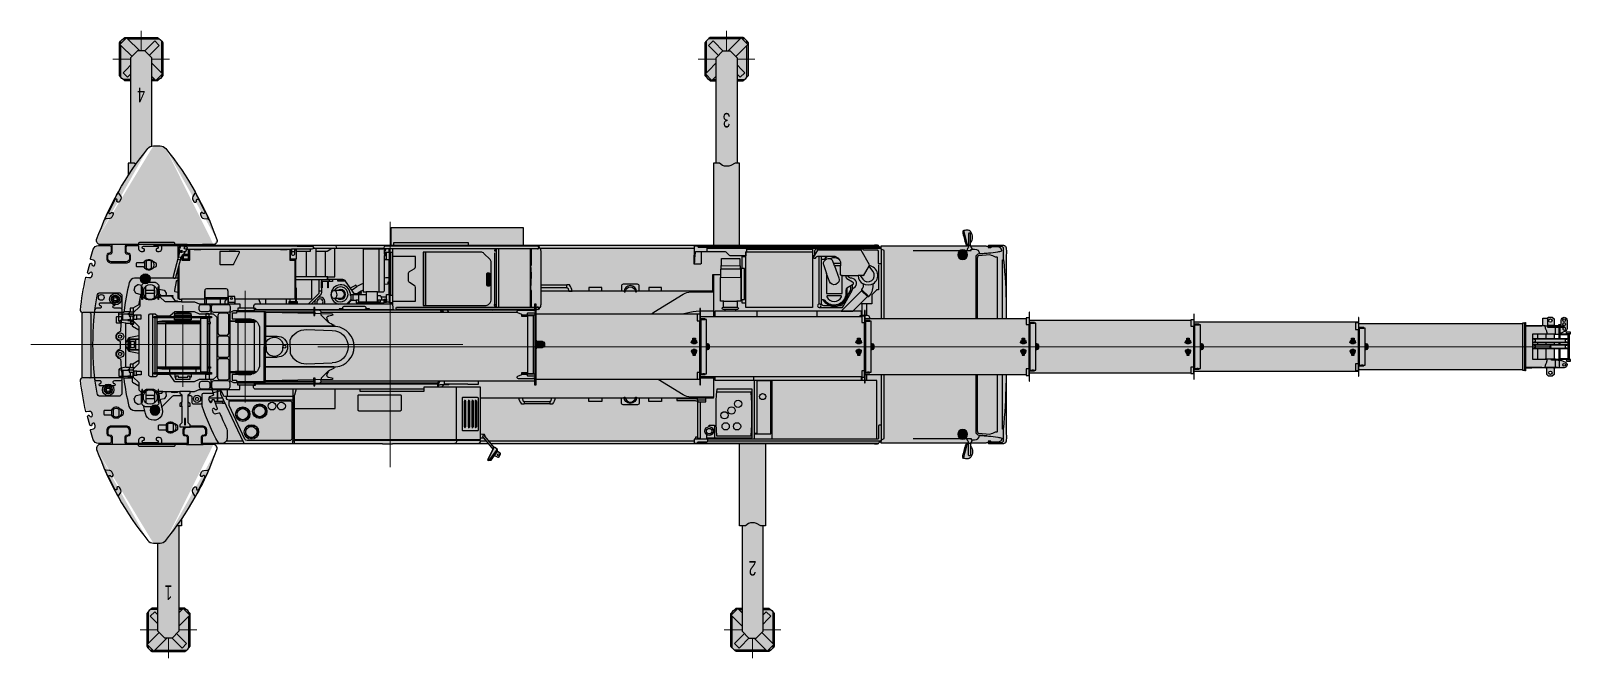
# Model space of a CAD drawing. Header units: millimetres. Extents: x -4957 to 16273, y -10328 to 13923.
# Drawn here: x -4957 to 16273, y -10328 to -1672 of the extents above; entities that cross this region are included whole.
import ezdxf
from ezdxf.enums import TextEntityAlignment as Align

# ---------------------------------------------------------------- set-up
doc = ezdxf.new("R2010")
doc.units = ezdxf.units.MM
doc.set_wipeout_variables(frame=1)
doc.layers.get('0').update_dxf_attribs({"color": 171})
doc.layers.add('Техника. Кран LTM 1150-5.3', color=250, linetype='Continuous')
doc.layers.add('Техника. Кран LTM 1150-5.3 Штрих', color=7, linetype='Continuous', true_color=0xffe79e)
doc.styles.get("Standard").update_dxf_attribs({"font": ''})
doc.styles.get('Standard').set_extended_font_data('Mipgost')

# ---------------------------------------------------------------- blocks, each defined once
blk = doc.blocks.new('LTM 1150-5.3-20221114.214039')
at = {"color": 0, "linetype": 'ByBlock', "lineweight": -2, "ltscale": 15, "transparency": 16777216}
blk.add_wipeout([(-300, 225), (-283, 246), (-265, 265), (-246, 283), (-225, 300), (-225, 300), (225, 300), (225, 300), (246, 283), (265, 265), (283, 246), (300, 225), (300, 225), (300, -225), (300, -225), (283, -246), (265, -265), (246, -283), (225, -300), (225, -300), (-225, -300), (-225, -300), (-246, -283), (-265, -265), (-283, -246), (-300, -225), (-300, -225)], dxfattribs=at)
at = {"layer": 'Техника. Кран LTM 1150-5.3 Штрих', "ltscale": 15, "true_color": 0xadadad, "transparency": 16777216}
h = blk.add_hatch(color=253, dxfattribs=at)
h.dxf.hatch_style = 1
edge = h.paths.add_edge_path()
edge.add_arc((0, 0), 375, 126.8699, 143.1301, ccw=False)
edge.add_line((-225, 300), (225, 300))
edge.add_arc((0, 0), 375, 36.8699, 53.1301, ccw=False)
edge.add_line((300, 225), (300, -225))
edge.add_arc((0, 0), 375, 306.8699, 323.1301, ccw=False)
edge.add_line((225, -300), (-225, -300))
edge.add_arc((0, 0), 375, 216.8699, 233.1301, ccw=False)
edge.add_line((-300, -225), (-300, 225))
at = {"color": 0, "linetype": 'ByBlock', "lineweight": -2, "ltscale": 15, "transparency": 16777216}
blk.add_lwpolyline([(-300, 225, -0.071068), (-225, 300), (225, 300, -0.071068), (300, 225), (300, -225, -0.071068), (225, -300), (-225, -300, -0.071068), (-300, -225)], format="xyb", close=True, dxfattribs=at)
for points in [[(-103, 11), (-293, 202), (-202, 293), (-11, 103)], [(-280, 215), (-280, 249)], [(-249, 280), (-215, 280)], [(-188, 280), (249, 280)], [(34, 98), (187, 250), (250, 187), (98, 34)], [(280, 249), (280, -188)], [(-280, -249), (-280, 188)], [(-34, -98), (-187, -250), (-250, -187), (-98, -34)], [(11, -103), (202, -293), (293, -202), (103, -11)], [(188, -280), (-249, -280)], [(249, -280), (215, -280)], [(280, -215), (280, -249)]]:
    blk.add_lwpolyline(points, dxfattribs=at)
at = {"color": 0, "linetype": 'ByBlock', "lineweight": 9, "ltscale": 15, "transparency": 16777216}
for points in [[(0, 0), (0, 391)], [(-391, 0), (0, 0)], [(0, 0), (391, 0)], [(0, -391), (0, 0)]]:
    blk.add_lwpolyline(points, dxfattribs=at)
at = {"color": 0, "linetype": 'ByBlock', "lineweight": -2, "ltscale": 15, "transparency": 16777216}
blk.add_circle((0, 0), 103, dxfattribs=at)
blk = doc.blocks.new('LTM 1150-5.3-20221114.214321')
at = {"color": 0, "linetype": 'ByBlock', "lineweight": -2, "ltscale": 15, "transparency": 16777216}
blk.add_wipeout([(145, 19), (51, 113), (-51, 113), (-145, 19), (-145, -2749), (145, -2749)], dxfattribs=at)
at = {"layer": 'Техника. Кран LTM 1150-5.3 Штрих', "ltscale": 15, "true_color": 0xadadad, "transparency": 16777216}
h = blk.add_hatch(color=253, dxfattribs=at)
h.dxf.hatch_style = 1
h.paths.add_polyline_path([(145, -2749), (145, 19), (51, 113), (-51, 113), (-145, 19), (-145, -2749)])
at = {"color": 0, "linetype": 'ByBlock', "lineweight": -2, "ltscale": 15, "transparency": 16777216}
blk.add_lwpolyline([(145, -2749), (145, 19), (51, 113), (-51, 113), (-145, 19), (-145, -2749)], close=True, dxfattribs=at)
blk = doc.blocks.new('LTM 1150-5.3-20250111.200746')
at = {"color": 0, "linetype": 'ByBlock', "lineweight": -2, "ltscale": 15, "transparency": 16777216}
blk.add_wipeout([(-48, 140), (-48, 122), (-63, 122), (-63, 122), (-62, 117), (-61, 112), (-59, 107), (-56, 103), (-56, 103), (-56, 103), (-50, 95), (-46, 87), (-42, 78), (-39, 69), (-39, 69), (-41, 69), (-41, 33), (-41, 33), (-55, 11), (-64, -14), (-68, -40), (-66, -66), (-59, -91), (-46, -114), (-45, -115), (-45, -115), (-34, -126), (-21, -134), (-6, -138), (10, -140), (10, -140), (23, -139), (37, -138), (50, -136), (64, -133), (61, -124), (68, -122), (68, -122), (59, -77), (49, -31), (37, 13), (23, 57), (23, 57), (17, 56), (14, 66), (-13, 55), (-13, 69), (-16, 69), (-16, 69), (-15, 80), (-12, 91), (-7, 102), (0, 111), (0, 111), (2, 113), (4, 116), (5, 119), (5, 122), (5, 122), (5, 140)], dxfattribs=at)
at = {"layer": 'Техника. Кран LTM 1150-5.3 Штрих', "ltscale": 15, "transparency": 16777216}
h = blk.add_hatch(color=256, dxfattribs=at)
h.dxf.hatch_style = 1
edge = h.paths.add_edge_path()
edge.add_line((5, 140), (-48, 140))
edge.add_line((-48, 140), (-48, 122))
edge.add_line((-48, 122), (-63, 122))
edge.add_arc((-18, 127), 45.4, 187.3292, 212.782)
edge.add_arc((-111, 54), 73.1, 11.9255, 42.1036, ccw=False)
edge.add_line((-39, 69), (-41, 69))
edge.add_line((-41, 69), (-41, 33))
edge.add_arc((56, -44), 124, 141.8119, 215.2586)
edge.add_arc((8, -69), 70.6, 220.9549, 271.1679)
edge.add_arc((-3, 206), 346, 272.1148, 281.1705)
edge.add_line((64, -133), (61, -124))
edge.add_line((61, -124), (68, -122))
edge.add_arc((-1115, -322), 1200, 9.579, 18.4209)
edge.add_line((23, 57), (17, 56))
edge.add_line((17, 56), (14, 66))
edge.add_line((14, 66), (-13, 55))
edge.add_line((-13, 55), (-13, 69))
edge.add_line((-13, 69), (-16, 69))
edge.add_arc((46, 69), 62.7, 137.4424, 179.662, ccw=False)
edge.add_arc((-10, 122), 14.9, 312.0769, 358.6681)
edge.add_line((5, 122), (5, 140))
at = {"color": 0, "linetype": 'ByBlock', "lineweight": -2, "ltscale": 15, "transparency": 16777216}
blk.add_lwpolyline([(5, 140), (-48, 140), (-48, 122), (-63, 122, 0.111518), (-56, 103, -0.132443), (-39, 69), (-41, 69), (-41, 33, 0.331913), (-45, -115, 0.22267), (10, -140, 0.039534), (64, -133), (61, -124), (68, -122, 0.038599), (23, 57), (17, 56), (14, 66), (-13, 55), (-13, 69), (-16, 69, -0.18633), (0, 111, 0.20614), (5, 122)], format="xyb", close=True, dxfattribs=at)
for points in [[(-41, 33), (-41, -87, 1), (-13, -87), (-13, 55)], [(23, 57), (14, 52, 0.095405), (17, 33, -0.026981), (51, -103, 0.095401), (57, -122), (68, -122)]]:
    blk.add_lwpolyline(points, format="xyb", dxfattribs=at)
for points in [[(-39, 69), (-16, 69)], [(55, -135), (6, 62)]]:
    blk.add_lwpolyline(points, dxfattribs=at)
blk = doc.blocks.new('LTM 1150-5.3-20250111.200819')
at = {"color": 0, "linetype": 'ByBlock', "lineweight": -2, "ltscale": 15, "transparency": 16777216}
blk.add_wipeout([(-6679, -1370), (-6679, -1373), (-6715, -1373), (-6715, -1373), (-6721, -1372), (-6727, -1369), (-6732, -1365), (-6736, -1360), (-6736, -1360), (-6740, -1358), (-6744, -1354), (-6746, -1350), (-6746, -1345), (-6746, -1345), (-6755, -1345), (-6755, -1345), (-6760, -1344), (-6764, -1341), (-6766, -1338), (-6767, -1333), (-6767, -1333), (-6769, -1314), (-6770, -1314), (-6770, -1360), (-8214, -1360), (-8247, -1347), (-8247, -1350), (-8283, -1350), (-8278, -1351), (-8262, -1351), (-8262, -1351), (-8258, -1352), (-8255, -1354), (-8253, -1357), (-8252, -1361), (-8252, -1361), (-8252, -1370), (-8456, -1370), (-8456, -1370), (-8464, -1369), (-8472, -1366), (-8480, -1361), (-8486, -1356), (-8486, -1356), (-8486, -1356), (-8490, -1351), (-8492, -1346), (-8494, -1340), (-8494, -1334), (-8494, -1313), (-8494, -1313), (-8498, -1295), (-8500, -1276), (-8498, -1257), (-8494, -1239), (-8494, -1239), (-8494, -44), (-8503, -39), (-8550, -29), (-8550, -29), (-8560, -20), (-8566, -7), (-8566, 6), (-8561, 19), (-8551, 28), (-8550, 29), (-8503, 39), (-8494, 44), (-8494, 1239), (-8494, 1239), (-8498, 1257), (-8500, 1276), (-8498, 1295), (-8494, 1313), (-8494, 1313), (-8494, 1334), (-8494, 1334), (-8492, 1346), (-8486, 1356), (-8477, 1364), (-8466, 1368), (-8466, 1368), (-8456, 1370), (-8252, 1370), (-8252, 1361), (-8252, 1361), (-8253, 1357), (-8255, 1354), (-8258, 1352), (-8262, 1351), (-8262, 1351), (-8278, 1351), (-8285, 1350), (-8247, 1350), (-8247, 1347), (-8214, 1360), (-6770, 1360), (-6770, 1335), (-6770, 1335), (-6769, 1339), (-6766, 1342), (-6763, 1344), (-6759, 1345), (-6759, 1345), (-6746, 1345), (-6746, 1345), (-6746, 1350), (-6744, 1354), (-6740, 1358), (-6736, 1360), (-6736, 1360), (-6736, 1360), (-6732, 1365), (-6727, 1369), (-6721, 1372), (-6715, 1373), (-6715, 1373), (-6679, 1373), (-6679, 1370), (2787, 1370), (2787, 1373), (2823, 1373), (2823, 1373), (2832, 1371), (2840, 1366), (2845, 1358), (2847, 1349), (2847, 1349), (2847, 1313), (2846, 1313), (2846, 753), (2864, 755), (2864, 896), (2858, 896), (2858, 1063), (2864, 1063), (2864, 1065), (2873, 1065), (2873, 1063), (2875, 1063), (2875, 1076), (2868, 1076), (2868, 1366), (3626, 1366), (3626, 1240), (3645, 1240), (3651, 1308), (3651, 1308), (3652, 1313), (3654, 1317), (3656, 1321), (3660, 1325), (3660, 1350), (3812, 1343), (3812, 1205), (3884, 1205), (3884, -1205), (3812, -1205), (3812, -1200), (3818, -1200), (3845, -1177), (3845, 1177), (3818, 1200), (3812, 1200), (3812, 827), (3660, 820), (3660, 895), (3660, 895), (3656, 898), (3652, 903), (3650, 908), (3649, 913), (3649, 913), (3643, 980), (3626, 980), (3626, 755), (3627, 755), (3627, 635), (3638, 635), (3640, 631), (3672, 622), (3672, 628), (3702, 628), (3702, 614), (3707, 613), (3707, 607), (3727, 607), (3727, 597), (3702, 597), (3702, 595), (3845, 595), (3845, 545), (3702, 545), (3702, 543), (3727, 543), (3727, 533), (3707, 533), (3707, 533), (3710, 533), (3710, 525), (3697, 525), (3697, 490), (3677, 490), (3677, 520), (3640, 510), (3638, 505), (3627, 505), (3627, 100), (3644, 100), (3644, 58), (3675, 39), (3722, 29), (3722, 29), (3732, 20), (3737, 7), (3737, -6), (3732, -18), (3722, -28), (3722, -28), (3675, -39), (3644, -58), (3644, -99), (3627, -100), (3627, -505), (3638, -505), (3640, -509), (3677, -519), (3677, -490), (3697, -490), (3697, -525), (3698, -525), (3710, -525), (3710, -533), (3727, -533), (3727, -543), (3702, -543), (3702, -545), (3845, -545), (3845, -595), (3702, -595), (3702, -597), (3727, -597), (3727, -607), (3707, -607), (3707, -612), (3702, -613), (3702, -628), (3672, -628), (3672, -621), (3640, -630), (3638, -635), (3627, -635), (3627, -805), (3637, -805), (3681, -821), (3812, -827), (3812, -1343), (3660, -1350), (3660, -1327), (3660, -1327), (3654, -1323), (3650, -1317), (3647, -1311), (3647, -1305), (3647, -1095), (3633, -1095), (3633, -1062), (3627, -1062), (3627, -1064), (3619, -1064), (3619, -1062), (3607, -1062), (3573, -1060), (3573, -1060), (3295, -1060), (3295, -1060), (3261, -1062), (3250, -1062), (3250, -1366), (2865, -1366), (2865, -760), (2864, -760), (2864, -755), (2850, -754), (2850, -1313), (2852, -1313), (2852, -1349), (2852, -1349), (2850, -1358), (2844, -1366), (2837, -1371), (2828, -1373), (2828, -1373), (2792, -1373), (2792, -1370)], dxfattribs=at)
at = {"layer": 'Техника. Кран LTM 1150-5.3 Штрих', "ltscale": 15, "true_color": 0xadadad, "transparency": 16777216}
h = blk.add_hatch(color=253, dxfattribs=at)
h.dxf.hatch_style = 1
edge = h.paths.add_edge_path()
edge.add_line((2792, -1370), (-6679, -1370))
edge.add_line((-6679, -1370), (-6679, -1373))
edge.add_line((-6679, -1373), (-6715, -1373))
edge.add_arc((-6715, -1349), 24, 206.6245, 270, ccw=False)
edge.add_arc((-6732, -1346), 14.4, 176.3107, 253.5292, ccw=False)
edge.add_line((-6746, -1345), (-6755, -1345))
edge.add_arc((-6755, -1332), 12.7, 184.1633, 267.1549, ccw=False)
edge.add_line((-6767, -1333), (-6769, -1314))
edge.add_line((-6769, -1314), (-6770, -1314))
edge.add_line((-6770, -1314), (-6770, -1360))
edge.add_line((-6770, -1360), (-8214, -1360))
edge.add_line((-8214, -1360), (-8247, -1347))
edge.add_line((-8247, -1347), (-8247, -1350))
edge.add_line((-8247, -1350), (-8283, -1350))
edge.add_line((-8283, -1350), (-8278, -1351))
edge.add_line((-8278, -1351), (-8262, -1351))
edge.add_arc((-8262, -1361), 10, 0, 90, ccw=False)
edge.add_line((-8252, -1361), (-8252, -1370))
edge.add_line((-8252, -1370), (-8456, -1370))
edge.add_arc((-8453, -1324), 46.4, 223.9484, 266.1582, ccw=False)
edge.add_arc((-8462, -1334), 32.4, 180.1983, 221.7109, ccw=False)
edge.add_line((-8494, -1334), (-8494, -1313))
edge.add_arc((-8375, -1276), 125, 162.9314, 197.0686, ccw=False)
edge.add_line((-8494, -1239), (-8494, -44))
edge.add_line((-8494, -44), (-8503, -39))
edge.add_line((-8503, -39), (-8550, -29))
edge.add_arc((-8534, 0), 33, 120.1456, 239.8544, ccw=False)
edge.add_line((-8550, 29), (-8503, 39))
edge.add_line((-8503, 39), (-8494, 44))
edge.add_line((-8494, 44), (-8494, 1239))
edge.add_arc((-8375, 1276), 125, 162.9314, 197.0686, ccw=False)
edge.add_line((-8494, 1313), (-8494, 1334))
edge.add_arc((-8458, 1333), 36.1, 102.9649, 177.6117, ccw=False)
edge.add_line((-8466, 1368), (-8456, 1370))
edge.add_line((-8456, 1370), (-8252, 1370))
edge.add_line((-8252, 1370), (-8252, 1361))
edge.add_arc((-8262, 1361), 10, 270, 360, ccw=False)
edge.add_line((-8262, 1351), (-8278, 1351))
edge.add_line((-8278, 1351), (-8285, 1350))
edge.add_line((-8285, 1350), (-8247, 1350))
edge.add_line((-8247, 1350), (-8247, 1347))
edge.add_line((-8247, 1347), (-8214, 1360))
edge.add_line((-8214, 1360), (-6770, 1360))
edge.add_line((-6770, 1360), (-6770, 1335))
edge.add_arc((-6758, 1333), 12.2, 91.4977, 169.6528, ccw=False)
edge.add_line((-6759, 1345), (-6746, 1345))
edge.add_arc((-6732, 1346), 14.4, 106.4592, 183.6897, ccw=False)
edge.add_arc((-6714, 1349), 24, 90, 153.3731, ccw=False)
edge.add_line((-6715, 1373), (-6679, 1373))
edge.add_line((-6679, 1373), (-6679, 1370))
edge.add_line((-6679, 1370), (2787, 1370))
edge.add_line((2787, 1370), (2787, 1373))
edge.add_line((2787, 1373), (2823, 1373))
edge.add_arc((2823, 1349), 24, 0, 90, ccw=False)
edge.add_line((2847, 1349), (2847, 1313))
edge.add_line((2847, 1313), (2846, 1313))
edge.add_line((2846, 1313), (2846, 753))
edge.add_line((2846, 753), (2864, 755))
edge.add_line((2864, 755), (2864, 896))
edge.add_line((2864, 896), (2858, 896))
edge.add_line((2858, 896), (2858, 1063))
edge.add_line((2858, 1063), (2864, 1063))
edge.add_line((2864, 1063), (2864, 1065))
edge.add_line((2864, 1065), (2873, 1065))
edge.add_line((2873, 1065), (2873, 1063))
edge.add_line((2873, 1063), (2875, 1063))
edge.add_line((2875, 1063), (2875, 1076))
edge.add_line((2875, 1076), (2868, 1076))
edge.add_line((2868, 1076), (2868, 1366))
edge.add_line((2868, 1366), (3626, 1366))
edge.add_line((3626, 1366), (3626, 1240))
edge.add_line((3626, 1240), (3645, 1240))
edge.add_line((3645, 1240), (3651, 1308))
edge.add_arc((3676, 1305), 25, 129.2343, 175, ccw=False)
edge.add_line((3660, 1325), (3660, 1350))
edge.add_line((3660, 1350), (3812, 1343))
edge.add_line((3812, 1343), (3812, 1205))
edge.add_line((3812, 1205), (3884, 1205))
edge.add_line((3884, 1205), (3884, -1205))
edge.add_line((3884, -1205), (3812, -1205))
edge.add_line((3812, -1205), (3812, -1200))
edge.add_line((3812, -1200), (3818, -1200))
edge.add_line((3818, -1200), (3845, -1177))
edge.add_line((3845, -1177), (3845, 1177))
edge.add_line((3845, 1177), (3818, 1200))
edge.add_line((3818, 1200), (3812, 1200))
edge.add_line((3812, 1200), (3812, 827))
edge.add_line((3812, 827), (3660, 820))
edge.add_line((3660, 820), (3660, 895))
edge.add_arc((3674, 915), 25, 185, 235.771, ccw=False)
edge.add_line((3649, 913), (3643, 980))
edge.add_line((3643, 980), (3626, 980))
edge.add_line((3626, 980), (3626, 755))
edge.add_line((3626, 755), (3627, 755))
edge.add_line((3627, 755), (3627, 635))
edge.add_line((3627, 635), (3638, 635))
edge.add_line((3638, 635), (3640, 631))
edge.add_line((3640, 631), (3672, 622))
edge.add_line((3672, 622), (3672, 628))
edge.add_line((3672, 628), (3702, 628))
edge.add_line((3702, 628), (3702, 614))
edge.add_line((3702, 614), (3707, 613))
edge.add_line((3707, 613), (3707, 607))
edge.add_line((3707, 607), (3727, 607))
edge.add_line((3727, 607), (3727, 597))
edge.add_line((3727, 597), (3702, 597))
edge.add_line((3702, 597), (3702, 595))
edge.add_line((3702, 595), (3845, 595))
edge.add_line((3845, 595), (3845, 545))
edge.add_line((3845, 545), (3702, 545))
edge.add_line((3702, 545), (3702, 543))
edge.add_line((3702, 543), (3727, 543))
edge.add_line((3727, 543), (3727, 533))
edge.add_line((3727, 533), (3707, 533))
edge.add_line((3707, 533), (3707, 533))
edge.add_line((3707, 533), (3710, 533))
edge.add_line((3710, 533), (3710, 525))
edge.add_line((3710, 525), (3697, 525))
edge.add_line((3697, 525), (3697, 490))
edge.add_line((3697, 490), (3677, 490))
edge.add_line((3677, 490), (3677, 520))
edge.add_line((3677, 520), (3640, 510))
edge.add_line((3640, 510), (3638, 505))
edge.add_line((3638, 505), (3627, 505))
edge.add_line((3627, 505), (3627, 100))
edge.add_line((3627, 100), (3644, 100))
edge.add_line((3644, 100), (3644, 58))
edge.add_line((3644, 58), (3675, 39))
edge.add_line((3675, 39), (3722, 29))
edge.add_arc((3705, 0), 33, -59.8544, 59.8544, ccw=False)
edge.add_line((3722, -28), (3675, -39))
edge.add_line((3675, -39), (3644, -58))
edge.add_line((3644, -58), (3644, -99))
edge.add_line((3644, -99), (3627, -100))
edge.add_line((3627, -100), (3627, -505))
edge.add_line((3627, -505), (3638, -505))
edge.add_line((3638, -505), (3640, -509))
edge.add_line((3640, -509), (3677, -519))
edge.add_line((3677, -519), (3677, -490))
edge.add_line((3677, -490), (3697, -490))
edge.add_line((3697, -490), (3697, -525))
edge.add_line((3697, -525), (3698, -525))
edge.add_line((3698, -525), (3710, -525))
edge.add_line((3710, -525), (3710, -533))
edge.add_line((3710, -533), (3727, -533))
edge.add_line((3727, -533), (3727, -543))
edge.add_line((3727, -543), (3702, -543))
edge.add_line((3702, -543), (3702, -545))
edge.add_line((3702, -545), (3845, -545))
edge.add_line((3845, -545), (3845, -595))
edge.add_line((3845, -595), (3702, -595))
edge.add_line((3702, -595), (3702, -597))
edge.add_line((3702, -597), (3727, -597))
edge.add_line((3727, -597), (3727, -607))
edge.add_line((3727, -607), (3707, -607))
edge.add_line((3707, -607), (3707, -612))
edge.add_line((3707, -612), (3702, -613))
edge.add_line((3702, -613), (3702, -628))
edge.add_line((3702, -628), (3672, -628))
edge.add_line((3672, -628), (3672, -621))
edge.add_line((3672, -621), (3640, -630))
edge.add_line((3640, -630), (3638, -635))
edge.add_line((3638, -635), (3627, -635))
edge.add_line((3627, -635), (3627, -805))
edge.add_line((3627, -805), (3637, -805))
edge.add_line((3637, -805), (3681, -821))
edge.add_line((3681, -821), (3812, -827))
edge.add_line((3812, -827), (3812, -1343))
edge.add_line((3812, -1343), (3660, -1350))
edge.add_line((3660, -1350), (3660, -1327))
edge.add_arc((3672, -1305), 25, 180, 242.6129, ccw=False)
edge.add_line((3647, -1305), (3647, -1095))
edge.add_line((3647, -1095), (3633, -1095))
edge.add_line((3633, -1095), (3633, -1062))
edge.add_line((3633, -1062), (3627, -1062))
edge.add_line((3627, -1062), (3627, -1064))
edge.add_line((3627, -1064), (3619, -1064))
edge.add_line((3619, -1064), (3619, -1062))
edge.add_line((3619, -1062), (3607, -1062))
edge.add_line((3607, -1062), (3573, -1060))
edge.add_line((3573, -1060), (3573, -1060))
edge.add_line((3573, -1060), (3295, -1060))
edge.add_line((3295, -1060), (3295, -1060))
edge.add_line((3295, -1060), (3261, -1062))
edge.add_line((3261, -1062), (3250, -1062))
edge.add_line((3250, -1062), (3250, -1366))
edge.add_line((3250, -1366), (2865, -1366))
edge.add_line((2865, -1366), (2865, -760))
edge.add_line((2865, -760), (2864, -760))
edge.add_line((2864, -760), (2864, -755))
edge.add_line((2864, -755), (2850, -754))
edge.add_line((2850, -754), (2850, -1313))
edge.add_line((2850, -1313), (2852, -1313))
edge.add_line((2852, -1313), (2852, -1349))
edge.add_arc((2828, -1349), 24, 270, 360, ccw=False)
edge.add_line((2828, -1373), (2792, -1373))
edge.add_line((2792, -1373), (2792, -1370))
edge = h.paths.add_edge_path(flags=16)
edge.add_line((-6772, 1326), (-6772, 1325))
edge.add_line((-6772, 1325), (-6773, 1314))
edge.add_line((-6773, 1314), (-6773, 1115))
edge.add_line((-6773, 1115), (-6742, 1115))
edge.add_arc((-6742, 1125), 10.2, 271.0929, 359.5435)
edge.add_line((-6732, 1125), (-6732, 1295))
edge.add_arc((-6722, 1295), 10, 90, 180, ccw=False)
edge.add_line((-6722, 1305), (-4190, 1305))
edge.add_line((-4190, 1305), (-4191, 1360))
edge.add_line((-4191, 1360), (-6734, 1360))
edge.add_line((-6734, 1360), (-6736, 1360))
edge.add_arc((-6732, 1346), 14.4, 106.4592, 183.6897)
edge.add_line((-6746, 1345), (-6759, 1345))
edge.add_arc((-6758, 1333), 12.2, 91.4977, 169.6528)
edge.add_arc((-6542, 1293), 232, 169.6528, 171.971)
edge = h.paths.add_edge_path(flags=17)
edge.add_line((-6769, -1314), (-6770, -1114))
edge.add_line((-6770, -1114), (-6742, -1114))
edge.add_arc((-6742, -1124), 10, 0.0027, 90.0027, ccw=False)
edge.add_line((-6732, -1124), (-6732, -1290))
edge.add_arc((-6722, -1290), 10, 180, 270)
edge.add_line((-6722, -1300), (-6538, -1300))
edge.add_arc((-6538, -1310), 10, 44.9513, 90, ccw=False)
edge.add_line((-6531, -1303), (-6522, -1312))
edge.add_arc((-6515, -1305), 10, 224.9513, 270)
edge.add_line((-6515, -1315), (-5873, -1315))
edge.add_arc((-5873, -1305), 10, 270, 315)
edge.add_line((-5866, -1312), (-5856, -1302))
edge.add_arc((-5863, -1295), 10, 315, 360)
edge.add_line((-5853, -1295), (-5853, -1235))
edge.add_arc((-5843, -1235), 10, 90.0007, 179.9993, ccw=False)
edge.add_line((-5843, -1225), (-5826, -1225))
edge.add_line((-5826, -1225), (-5829, -1325))
edge.add_line((-5829, -1325), (-5819, -1325))
edge.add_line((-5819, -1325), (-5819, -1309))
edge.add_line((-5819, -1309), (-4912, -1309))
edge.add_line((-4912, -1309), (-4912, -1280))
edge.add_line((-4912, -1280), (-4903, -1280))
edge.add_line((-4903, -1280), (-4904, -1225))
edge.add_line((-4904, -1225), (-4688, -1225))
edge.add_arc((-4688, -1245), 20, 45, 90, ccw=False)
edge.add_line((-4674, -1231), (-4631, -1274))
edge.add_arc((-4616, -1260), 20, 225, 270)
edge.add_line((-4616, -1280), (-4300, -1280))
edge.add_arc((-4300, -1270), 10, 270, 360)
edge.add_line((-4290, -1270), (-4290, -1120))
edge.add_arc((-4280, -1120), 10, 90, 180, ccw=False)
edge.add_line((-4280, -1110), (-4192, -1110))
edge.add_line((-4192, -1110), (-4196, -1360))
edge.add_line((-4196, -1360), (-4901, -1360))
edge.add_line((-4901, -1360), (-4902, -1325))
edge.add_line((-4902, -1325), (-4912, -1325))
edge.add_line((-4912, -1325), (-4912, -1360))
edge.add_line((-4912, -1360), (-5818, -1360))
edge.add_line((-5818, -1360), (-5819, -1330))
edge.add_line((-5819, -1330), (-5829, -1330))
edge.add_line((-5829, -1330), (-5829, -1360))
edge.add_line((-5829, -1360), (-6734, -1360))
edge.add_line((-6734, -1360), (-6736, -1360))
edge.add_arc((-6732, -1346), 14.4, 176.3107, 253.5292, ccw=False)
edge.add_line((-6746, -1345), (-6755, -1345))
edge.add_arc((-6755, -1332), 12.7, 184.1633, 267.1549, ccw=False)
edge.add_line((-6767, -1333), (-6769, -1314))
edge = h.paths.add_edge_path(flags=16)
edge.add_line((-6772, 1326), (-6974, 1338))
edge.add_line((-6974, 1338), (-6974, 1297))
edge.add_line((-6974, 1297), (-7211, 1297))
edge.add_line((-7211, 1297), (-7211, 1319))
edge.add_line((-7211, 1319), (-7401, 1327))
edge.add_line((-7401, 1327), (-8163, 1326))
edge.add_line((-8163, 1326), (-8238, 1332))
edge.add_line((-8238, 1332), (-8247, 1332))
edge.add_line((-8247, 1332), (-8247, 1347))
edge.add_line((-8247, 1347), (-8247, 1350))
edge.add_line((-8247, 1350), (-8285, 1350))
edge.add_line((-8285, 1350), (-8278, 1351))
edge.add_line((-8278, 1351), (-8262, 1351))
edge.add_arc((-8262, 1361), 10, 270, 360)
edge.add_line((-8252, 1361), (-8252, 1370))
edge.add_line((-8252, 1370), (-8456, 1370))
edge.add_line((-8456, 1370), (-8466, 1368))
edge.add_arc((-8458, 1333), 36.1, 102.9649, 177.6117)
edge.add_line((-8494, 1334), (-8494, 1313))
edge.add_arc((-8375, 1276), 125, 162.9314, 197.0686)
edge.add_line((-8494, 1239), (-8494, 44))
edge.add_line((-8494, 44), (-8503, 39))
edge.add_line((-8503, 39), (-8550, 29))
edge.add_arc((-8534, 0), 33, 120.1456, 239.8544)
edge.add_line((-8550, -29), (-8503, -39))
edge.add_line((-8503, -39), (-8494, -44))
edge.add_line((-8494, -44), (-8494, -1239))
edge.add_arc((-8375, -1276), 125, 162.9314, 197.0686)
edge.add_line((-8494, -1313), (-8494, -1334))
edge.add_arc((-8462, -1334), 32.4, 180.1983, 221.7109)
edge.add_arc((-8453, -1324), 46.4, 223.9484, 266.1582)
edge.add_line((-8456, -1370), (-8252, -1370))
edge.add_line((-8252, -1370), (-8252, -1361))
edge.add_arc((-8262, -1361), 10, 360, 450)
edge.add_line((-8262, -1351), (-8278, -1351))
edge.add_line((-8278, -1351), (-8283, -1350))
edge.add_line((-8283, -1350), (-8247, -1350))
edge.add_line((-8247, -1350), (-8247, -1347))
edge.add_line((-8247, -1347), (-8247, -1332))
edge.add_line((-8247, -1332), (-8238, -1332))
edge.add_line((-8238, -1332), (-8163, -1326))
edge.add_line((-8163, -1326), (-7401, -1327))
edge.add_line((-7401, -1327), (-7211, -1319))
edge.add_line((-7211, -1319), (-7211, -1297))
edge.add_line((-7211, -1297), (-6974, -1297))
edge.add_line((-6974, -1297), (-6974, -1338))
edge.add_line((-6974, -1338), (-6770, -1326))
edge.add_line((-6770, -1326), (-6770, -1314))
edge.add_line((-6770, -1314), (-6769, -1314))
edge.add_line((-6769, -1314), (-6770, -1114))
edge.add_line((-6770, -1114), (-6773, 1115))
edge.add_line((-6773, 1115), (-6773, 1314))
edge.add_line((-6773, 1314), (-6772, 1326))
edge = h.paths.add_edge_path(flags=16)
edge.add_line((-6128, -1084), (-6104, -1149))
edge.add_arc((-6057, -1130), 51, 202.3953, 261.408)
edge.add_arc((-6049, -1097), 85.2, 259.5409, 324.5837)
edge.add_arc((-6021, -1117), 50.1, 324.5467, 377.7765)
edge.add_line((-5973, -1102), (-6018, -979))
edge.add_line((-6018, -979), (-6018, -705))
edge.add_line((-6018, -705), (-6234, -705))
edge.add_line((-6234, -705), (-6234, -950))
edge.add_line((-6234, -950), (-6452, -950))
edge.add_arc((-6588, -953), 136, 1.4412, 60.5073)
edge.add_line((-6521, -835), (-6522, -811))
edge.add_arc((-6452, -809), 70.2, 135, 181.5, ccw=False)
edge.add_line((-6501, -760), (-6501, -742))
edge.add_line((-6501, -742), (-6219, -460))
edge.add_line((-6219, -460), (-6381, -460))
edge.add_line((-6381, -460), (-6582, -661))
edge.add_line((-6582, -661), (-6600, -661))
edge.add_arc((-6452, -809), 210, 135, 181.5)
edge.add_line((-6661, -815), (-6661, -839))
edge.add_arc((-6588, -953), 136, 122.4927, 263.5666)
edge.add_line((-6603, -1088), (-6609, -1099))
edge.add_line((-6609, -1099), (-6493, -1300))
edge.add_line((-6493, -1300), (-5892, -1300))
edge.add_line((-5892, -1300), (-5834, -1199))
edge.add_line((-5834, -1199), (-5847, -1192))
edge.add_arc((-5855, -1205), 15, 60, 150)
edge.add_line((-5868, -1197), (-5871, -1204))
edge.add_arc((-5897, -1189), 30, 270, 330, ccw=False)
edge.add_line((-5897, -1219), (-6110, -1219))
edge.add_arc((-6110, -1119), 100, 180, 270, ccw=False)
edge.add_line((-6210, -1119), (-6210, -1084))
edge.add_line((-6210, -1084), (-6128, -1084))
at = {"layer": 'Техника. Кран LTM 1150-5.3 Штрих', "ltscale": 15, "transparency": 16777216}
h = blk.add_hatch(color=256, dxfattribs=at)
h.dxf.hatch_style = 1
edge = h.paths.add_edge_path()
edge.add_line((-6772, 1326), (-6974, 1338))
edge.add_line((-6974, 1338), (-6974, 1297))
edge.add_line((-6974, 1297), (-7211, 1297))
edge.add_line((-7211, 1297), (-7211, 1319))
edge.add_line((-7211, 1319), (-7401, 1327))
edge.add_line((-7401, 1327), (-8163, 1326))
edge.add_line((-8163, 1326), (-8238, 1332))
edge.add_line((-8238, 1332), (-8247, 1332))
edge.add_line((-8247, 1332), (-8247, 1347))
edge.add_line((-8247, 1347), (-8247, 1350))
edge.add_line((-8247, 1350), (-8285, 1350))
edge.add_line((-8285, 1350), (-8278, 1351))
edge.add_line((-8278, 1351), (-8262, 1351))
edge.add_arc((-8262, 1361), 10, 270, 360)
edge.add_line((-8252, 1361), (-8252, 1370))
edge.add_line((-8252, 1370), (-8456, 1370))
edge.add_line((-8456, 1370), (-8466, 1368))
edge.add_arc((-8458, 1333), 36.1, 102.9649, 177.6117)
edge.add_line((-8494, 1334), (-8494, 1313))
edge.add_arc((-8375, 1276), 125, 162.9314, 197.0686)
edge.add_line((-8494, 1239), (-8494, 44))
edge.add_line((-8494, 44), (-8503, 39))
edge.add_line((-8503, 39), (-8550, 29))
edge.add_arc((-8534, 0), 33, 120.1456, 239.8544)
edge.add_line((-8550, -29), (-8503, -39))
edge.add_line((-8503, -39), (-8494, -44))
edge.add_line((-8494, -44), (-8494, -1239))
edge.add_arc((-8375, -1276), 125, 162.9314, 197.0686)
edge.add_line((-8494, -1313), (-8494, -1334))
edge.add_arc((-8462, -1334), 32.4, 180.1983, 221.7109)
edge.add_arc((-8453, -1324), 46.4, 223.9484, 266.1582)
edge.add_line((-8456, -1370), (-8252, -1370))
edge.add_line((-8252, -1370), (-8252, -1361))
edge.add_arc((-8262, -1361), 10, 360, 450)
edge.add_line((-8262, -1351), (-8278, -1351))
edge.add_line((-8278, -1351), (-8283, -1350))
edge.add_line((-8283, -1350), (-8247, -1350))
edge.add_line((-8247, -1350), (-8247, -1347))
edge.add_line((-8247, -1347), (-8247, -1332))
edge.add_line((-8247, -1332), (-8238, -1332))
edge.add_line((-8238, -1332), (-8163, -1326))
edge.add_line((-8163, -1326), (-7401, -1327))
edge.add_line((-7401, -1327), (-7211, -1319))
edge.add_line((-7211, -1319), (-7211, -1297))
edge.add_line((-7211, -1297), (-6974, -1297))
edge.add_line((-6974, -1297), (-6974, -1338))
edge.add_line((-6974, -1338), (-6770, -1326))
edge.add_line((-6770, -1326), (-6770, -1314))
edge.add_line((-6770, -1314), (-6769, -1314))
edge.add_line((-6769, -1314), (-6770, -1114))
edge.add_line((-6770, -1114), (-6773, 1115))
edge.add_line((-6773, 1115), (-6773, 1314))
edge.add_line((-6773, 1314), (-6772, 1326))
edge = h.paths.add_edge_path(flags=16)
edge.add_arc((-8221, -1174), 155, 179.4534, 188.0505)
edge.add_arc((-8361, -1195), 13.1, 181.8505, 221.7025)
edge.add_line((-8371, -1204), (-8348, -1204))
edge.add_arc((-8114, -752), 509, 242.6127, 252.0781)
edge.add_line((-8270, -1236), (-8111, -1223))
edge.add_arc((-8112, -1212), 11.2, 277.5375, 322.437)
edge.add_arc((-8138, -1195), 42, 324.7186, 362.4621)
edge.add_line((-8096, -1193), (-8096, 1193))
edge.add_arc((-8138, 1195), 42, 357.5379, 395.2814)
edge.add_arc((-8112, 1212), 11.2, 37.563, 82.4625)
edge.add_line((-8111, 1223), (-8270, 1236))
edge.add_arc((-8114, 752), 509, 107.9219, 117.3873)
edge.add_line((-8348, 1204), (-8371, 1204))
edge.add_arc((-8361, 1195), 13.1, 138.2975, 178.1495)
edge.add_arc((-8221, 1174), 155, 171.9495, 180.5466)
edge.add_line((-8376, 1173), (-8376, -1173))
h = blk.add_hatch(color=256, dxfattribs=at)
h.dxf.hatch_style = 1
edge = h.paths.add_edge_path()
edge.add_line((-6772, 1326), (-6772, 1325))
edge.add_line((-6772, 1325), (-6773, 1314))
edge.add_line((-6773, 1314), (-6773, 1115))
edge.add_line((-6773, 1115), (-6742, 1115))
edge.add_arc((-6742, 1125), 10.2, 271.0929, 359.5435)
edge.add_line((-6732, 1125), (-6732, 1295))
edge.add_arc((-6722, 1295), 10, 90, 180, ccw=False)
edge.add_line((-6722, 1305), (-4190, 1305))
edge.add_line((-4190, 1305), (-4191, 1360))
edge.add_line((-4191, 1360), (-6734, 1360))
edge.add_line((-6734, 1360), (-6736, 1360))
edge.add_arc((-6732, 1346), 14.4, 106.4592, 183.6897)
edge.add_line((-6746, 1345), (-6759, 1345))
edge.add_arc((-6758, 1333), 12.2, 91.4977, 169.6528)
edge.add_arc((-6542, 1293), 232, 169.6528, 171.971)
h = blk.add_hatch(color=256, dxfattribs=at)
h.dxf.hatch_style = 1
h.set_gradient(color1=(173, 173, 173), tint=1)
edge = h.paths.add_edge_path()
edge.add_arc((-8221, -1174), 155, 179.4534, 188.0505)
edge.add_arc((-8361, -1195), 13.1, 181.8505, 221.7025)
edge.add_line((-8371, -1204), (-8348, -1204))
edge.add_arc((-8114, -752), 509, 242.6127, 252.0781)
edge.add_line((-8270, -1236), (-8111, -1223))
edge.add_arc((-8112, -1212), 11.2, 277.5375, 322.437)
edge.add_arc((-8138, -1195), 42, 324.7186, 362.4621)
edge.add_line((-8096, -1193), (-8096, 1193))
edge.add_arc((-8138, 1195), 42, 357.5379, 395.2814)
edge.add_arc((-8112, 1212), 11.2, 37.563, 82.4625)
edge.add_line((-8111, 1223), (-8270, 1236))
edge.add_arc((-8114, 752), 509, 107.9219, 117.3873)
edge.add_line((-8348, 1204), (-8371, 1204))
edge.add_arc((-8361, 1195), 13.1, 138.2975, 178.1495)
edge.add_arc((-8221, 1174), 155, 171.9495, 180.5466)
edge.add_line((-8376, 1173), (-8376, -1173))
at = {"layer": 'Техника. Кран LTM 1150-5.3 Штрих', "ltscale": 15, "true_color": 0xd6d6d6, "transparency": 16777216}
h = blk.add_hatch(color=254, dxfattribs=at)
h.dxf.hatch_style = 1
edge = h.paths.add_edge_path()
edge.add_line((-6128, -1084), (-6104, -1149))
edge.add_arc((-6057, -1130), 51, 202.3953, 261.408)
edge.add_arc((-6049, -1097), 85.2, 259.5409, 324.5837)
edge.add_arc((-6021, -1117), 50.1, 324.5467, 377.7765)
edge.add_line((-5973, -1102), (-6018, -979))
edge.add_line((-6018, -979), (-6018, -705))
edge.add_line((-6018, -705), (-6234, -705))
edge.add_line((-6234, -705), (-6234, -950))
edge.add_line((-6234, -950), (-6452, -950))
edge.add_arc((-6588, -953), 136, 1.4412, 60.5073)
edge.add_line((-6521, -835), (-6522, -811))
edge.add_arc((-6452, -809), 70.2, 135, 181.5, ccw=False)
edge.add_line((-6501, -760), (-6501, -742))
edge.add_line((-6501, -742), (-6219, -460))
edge.add_line((-6219, -460), (-6381, -460))
edge.add_line((-6381, -460), (-6582, -661))
edge.add_line((-6582, -661), (-6600, -661))
edge.add_arc((-6452, -809), 210, 135, 181.5)
edge.add_line((-6661, -815), (-6661, -839))
edge.add_arc((-6588, -953), 136, 122.4927, 263.5666)
edge.add_line((-6603, -1088), (-6609, -1099))
edge.add_line((-6609, -1099), (-6493, -1300))
edge.add_line((-6493, -1300), (-5892, -1300))
edge.add_line((-5892, -1300), (-5834, -1199))
edge.add_line((-5834, -1199), (-5847, -1192))
edge.add_arc((-5855, -1205), 15, 60, 150)
edge.add_line((-5868, -1197), (-5871, -1204))
edge.add_arc((-5897, -1189), 30, 270, 330, ccw=False)
edge.add_line((-5897, -1219), (-6110, -1219))
edge.add_arc((-6110, -1119), 100, 180, 270, ccw=False)
edge.add_line((-6210, -1119), (-6210, -1084))
edge.add_line((-6210, -1084), (-6128, -1084))
at = {"layer": 'Техника. Кран LTM 1150-5.3 Штрих', "ltscale": 15, "transparency": 16777216}
h = blk.add_hatch(color=256, dxfattribs=at)
h.dxf.hatch_style = 1
edge = h.paths.add_edge_path()
edge.add_line((-6769, -1314), (-6770, -1114))
edge.add_line((-6770, -1114), (-6742, -1114))
edge.add_arc((-6742, -1124), 10, 0.0027, 90.0027, ccw=False)
edge.add_line((-6732, -1124), (-6732, -1290))
edge.add_arc((-6722, -1290), 10, 180, 270)
edge.add_line((-6722, -1300), (-6538, -1300))
edge.add_arc((-6538, -1310), 10, 44.9513, 90, ccw=False)
edge.add_line((-6531, -1303), (-6522, -1312))
edge.add_arc((-6515, -1305), 10, 224.9513, 270)
edge.add_line((-6515, -1315), (-5873, -1315))
edge.add_arc((-5873, -1305), 10, 270, 315)
edge.add_line((-5866, -1312), (-5856, -1302))
edge.add_arc((-5863, -1295), 10, 315, 360)
edge.add_line((-5853, -1295), (-5853, -1235))
edge.add_arc((-5843, -1235), 10, 90.0007, 179.9993, ccw=False)
edge.add_line((-5843, -1225), (-5826, -1225))
edge.add_line((-5826, -1225), (-5829, -1325))
edge.add_line((-5829, -1325), (-5819, -1325))
edge.add_line((-5819, -1325), (-5819, -1309))
edge.add_line((-5819, -1309), (-4912, -1309))
edge.add_line((-4912, -1309), (-4912, -1280))
edge.add_line((-4912, -1280), (-4903, -1280))
edge.add_line((-4903, -1280), (-4904, -1225))
edge.add_line((-4904, -1225), (-4688, -1225))
edge.add_arc((-4688, -1245), 20, 45, 90, ccw=False)
edge.add_line((-4674, -1231), (-4631, -1274))
edge.add_arc((-4616, -1260), 20, 225, 270)
edge.add_line((-4616, -1280), (-4300, -1280))
edge.add_arc((-4300, -1270), 10, 270, 360)
edge.add_line((-4290, -1270), (-4290, -1120))
edge.add_arc((-4280, -1120), 10, 90, 180, ccw=False)
edge.add_line((-4280, -1110), (-4192, -1110))
edge.add_line((-4192, -1110), (-4196, -1360))
edge.add_line((-4196, -1360), (-4901, -1360))
edge.add_line((-4901, -1360), (-4902, -1325))
edge.add_line((-4902, -1325), (-4912, -1325))
edge.add_line((-4912, -1325), (-4912, -1360))
edge.add_line((-4912, -1360), (-5818, -1360))
edge.add_line((-5818, -1360), (-5819, -1330))
edge.add_line((-5819, -1330), (-5829, -1330))
edge.add_line((-5829, -1330), (-5829, -1360))
edge.add_line((-5829, -1360), (-6734, -1360))
edge.add_line((-6734, -1360), (-6736, -1360))
edge.add_arc((-6732, -1346), 14.4, 176.3107, 253.5292, ccw=False)
edge.add_line((-6746, -1345), (-6755, -1345))
edge.add_arc((-6755, -1332), 12.7, 184.1633, 267.1549, ccw=False)
edge.add_line((-6767, -1333), (-6769, -1314))
at = {"color": 0, "linetype": 'ByBlock', "lineweight": -2, "ltscale": 15, "transparency": 16777216}
for points in [[(2792, -1370), (-6679, -1370), (-6679, -1373), (-6715, -1373, -0.283799), (-6736, -1360, -0.350286), (-6746, -1345), (-6755, -1345, -0.378824), (-6767, -1333), (-6769, -1314), (-6770, -1314), (-6770, -1360), (-8214, -1360), (-8247, -1347), (-8247, -1350), (-8283, -1350), (-8278, -1351), (-8262, -1351, -0.414214), (-8252, -1361), (-8252, -1370), (-8456, -1370, -0.186286), (-8486, -1356, -0.18314), (-8494, -1334), (-8494, -1313, -0.150063), (-8494, -1239), (-8494, -44), (-8503, -39), (-8550, -29, -0.575657), (-8550, 29), (-8503, 39), (-8494, 44), (-8494, 1239, -0.150063), (-8494, 1313), (-8494, 1334, -0.337736), (-8466, 1368), (-8456, 1370), (-8252, 1370), (-8252, 1361, -0.414214), (-8262, 1351), (-8278, 1351), (-8285, 1350), (-8247, 1350), (-8247, 1347), (-8214, 1360), (-6770, 1360), (-6770, 1335, -0.354881), (-6759, 1345), (-6746, 1345, -0.350344), (-6736, 1360, -0.283788), (-6715, 1373), (-6679, 1373), (-6679, 1370), (2787, 1370), (2787, 1373), (2823, 1373, -0.414214), (2847, 1349), (2847, 1313), (2846, 1313), (2846, 753), (2864, 755), (2864, 896), (2858, 896), (2858, 1063), (2864, 1063), (2864, 1065), (2873, 1065), (2873, 1063), (2875, 1063), (2875, 1076), (2868, 1076), (2868, 1366), (3626, 1366), (3626, 1240), (3645, 1240), (3651, 1308, -0.202388), (3660, 1325), (3660, 1350), (3812, 1343), (3812, 1205), (3884, 1205), (3884, -1205), (3812, -1205), (3812, -1200), (3818, -1200), (3845, -1177), (3845, 1177), (3818, 1200), (3812, 1200), (3812, 827), (3660, 820), (3660, 895, -0.225227), (3649, 913), (3643, 980), (3626, 980), (3626, 755), (3627, 755), (3627, 635), (3638, 635), (3640, 631), (3672, 622), (3672, 628), (3702, 628), (3702, 614), (3707, 613), (3707, 607), (3727, 607), (3727, 597), (3702, 597), (3702, 595), (3845, 595), (3845, 545), (3702, 545), (3702, 543), (3727, 543), (3727, 533), (3707, 533), (3707, 533), (3710, 533), (3710, 525), (3697, 525), (3697, 490), (3677, 490), (3677, 520), (3640, 510), (3638, 505), (3627, 505), (3627, 100), (3644, 100), (3644, 58), (3675, 39), (3722, 29, -0.575657), (3722, -28), (3675, -39), (3644, -58), (3644, -99), (3627, -100), (3627, -505), (3638, -505), (3640, -509), (3677, -519), (3677, -490), (3697, -490), (3697, -525), (3698, -525), (3710, -525), (3710, -533), (3727, -533), (3727, -543), (3702, -543), (3702, -545), (3845, -545), (3845, -595), (3702, -595), (3702, -597), (3727, -597), (3727, -607), (3707, -607), (3707, -612), (3702, -613), (3702, -628), (3672, -628), (3672, -621), (3640, -630), (3638, -635), (3627, -635), (3627, -805), (3637, -805), (3681, -821), (3812, -827), (3812, -1343), (3660, -1350), (3660, -1327, -0.280207), (3647, -1305), (3647, -1095), (3633, -1095), (3633, -1062), (3627, -1062), (3627, -1064), (3619, -1064), (3619, -1062), (3607, -1062), (3573, -1060), (3573, -1060), (3295, -1060), (3295, -1060), (3261, -1062), (3250, -1062), (3250, -1366), (2865, -1366), (2865, -760), (2864, -760), (2864, -755), (2850, -754), (2850, -1313), (2852, -1313), (2852, -1349, -0.414214), (2828, -1373), (2792, -1373)], [(-6772, 1326), (-6772, 1325), (-6773, 1314), (-6773, 1115), (-6742, 1115, 0.406315), (-6732, 1125), (-6732, 1295, -0.414214), (-6722, 1305), (-4190, 1305), (-4191, 1360), (-6734, 1360), (-6736, 1360, 0.350344), (-6746, 1345), (-6759, 1345, 0.354881), (-6770, 1335, 0.010115)], [(-8376, -1173, 0.037529), (-8374, -1196, 0.175661), (-8371, -1204), (-8348, -1204, 0.041324), (-8270, -1236), (-8111, -1223, 0.198456), (-8104, -1219, 0.166192), (-8096, -1193), (-8096, 1193, 0.166192), (-8104, 1219, 0.198456), (-8111, 1223), (-8270, 1236, 0.041324), (-8348, 1204), (-8371, 1204, 0.175661), (-8374, 1196, 0.037529), (-8376, 1173)], [(-2273, 735, -0.149307), (-2235, 821), (-2200, 821), (-2200, 817), (-1848, 817), (-1848, 821), (-1813, 821, -0.149307), (-1775, 735), (-1820, 735), (-1832, 782), (-1848, 783), (-1848, 787), (-2200, 787), (-2200, 783), (-2214, 783), (-2216, 782), (-2228, 735)], [(2241, 735, -0.139594), (2278, 815), (2313, 815), (2313, 811), (2666, 811), (2666, 815), (2701, 815, -0.124275), (2736, 745), (2691, 741), (2682, 776), (2666, 777), (2666, 781), (2313, 781), (2313, 777), (2300, 777), (2297, 776), (2287, 735)], [(-6128, -1084), (-6104, -1149, 0.263337), (-6065, -1180, 0.291676), (-5980, -1146, 0.236527), (-5973, -1102), (-6018, -979), (-6018, -705), (-6234, -705), (-6234, -950), (-6452, -950, 0.263587), (-6521, -835), (-6522, -811, -0.205725), (-6501, -760), (-6501, -742), (-6219, -460), (-6381, -460), (-6582, -661), (-6600, -661, 0.205725), (-6661, -815), (-6661, -839, 0.707214), (-6603, -1088), (-6609, -1099), (-6493, -1300), (-5892, -1300), (-5834, -1199), (-5847, -1192, 0.414214), (-5868, -1197), (-5871, -1204, -0.267949), (-5897, -1219), (-6110, -1219, -0.414214), (-6210, -1119), (-6210, -1084)], [(-2508, -735, 0.149307), (-2470, -821), (-2435, -821), (-2435, -817), (-2083, -817), (-2083, -821), (-2048, -821, 0.149307), (-2010, -735), (-2055, -735), (-2067, -783), (-2083, -784), (-2083, -787), (-2435, -787), (-2435, -784), (-2449, -783), (-2451, -783), (-2463, -735)], [(2190, -735, 0.149307), (2228, -821), (2263, -821), (2263, -817), (2616, -817), (2616, -821), (2651, -821, 0.140219), (2688, -741), (2643, -737), (2632, -783), (2616, -784), (2616, -787), (2263, -787), (2263, -784), (2250, -783), (2247, -783), (2236, -735)], [(-6769, -1314), (-6770, -1114), (-6742, -1114, -0.414214), (-6732, -1124), (-6732, -1290, 0.414214), (-6722, -1300), (-6538, -1300, -0.199133), (-6531, -1303), (-6522, -1312, 0.199133), (-6515, -1315), (-5873, -1315, 0.198912), (-5866, -1312), (-5856, -1302, 0.198912), (-5853, -1295), (-5853, -1235, -0.414207), (-5843, -1225), (-5826, -1225), (-5829, -1325), (-5819, -1325), (-5819, -1309), (-4912, -1309), (-4912, -1280), (-4903, -1280), (-4904, -1225), (-4688, -1225, -0.198912), (-4674, -1231), (-4631, -1274, 0.198912), (-4616, -1280), (-4300, -1280, 0.414214), (-4290, -1270), (-4290, -1120, -0.414214), (-4280, -1110), (-4192, -1110), (-4196, -1360), (-4901, -1360), (-4902, -1325), (-4912, -1325), (-4912, -1360), (-5818, -1360), (-5819, -1330), (-5829, -1330), (-5829, -1360), (-6734, -1360), (-6736, -1360, -0.350286), (-6746, -1345), (-6755, -1345, -0.378824), (-6767, -1333)]]:
    blk.add_lwpolyline(points, format="xyb", close=True, dxfattribs=at)
for points in [[(-8283, 1350), (-8328, 1351), (-8328, 1353), (-8428, 1353, 0.406702), (-8459, 1323), (-8459, 1167), (-8445, 1168), (-8445, -1168), (-8459, -1167), (-8459, -1323, 0.400983), (-8428, -1353), (-8328, -1353), (-8328, -1351), (-8283, -1350)], [(-7211, 1297), (-8011, 1297), (-8011, 1315), (-8060, 1315, 0.408924), (-8126, 1257, -0.04472), (-8379, 1280, -0.038933), (-8435, 1292, -0.413173), (-8376, 1349), (-8322, 1349), (-8284, 1341), (-8284, 1334), (-8247, 1332)], [(-4381, 1330), (-6761, 1330, 0.280589), (-6772, 1320)], [(-4472, 1289), (-4992, 1289), (-4992, 614), (-4503, 614, 0.040379), (-4500, 1259), (-4977, 1259, 0.037553), (-4977, 659), (-4500, 659)], [(-4231, 1360, 0.256224), (-4237, 1354), (-4240, 1345), (-4362, 1345, 0.18322), (-4374, 1340), (-4381, 1330), (-4381, 1305)], [(3626, 1225), (3652, 1225), (3652, 1305, -0.215752), (3660, 1323)], [(-8459, 1167, 0.023105), (-8494, 532)], [(-8233, 1261), (-8109, 1252, -0.249616), (-8079, 1207), (-8079, -1207, -0.249616), (-8109, -1252), (-8233, -1261)], [(2864, 1063), (2864, 724), (2803, 724, 0.066262), (2541, 689), (1993, 541, 0.763626), (1993, -541), (2541, -689, 0.066262), (2803, -724), (2864, -724), (2864, -755)], [(2850, 754), (2657, 738, -0.01996), (2577, 735), (755, 735, -0.131652), (505, 802), (474, 820), (461, 798, 0.267136), (-461, 799), (-473, 820), (-505, 802, -0.131652), (-755, 735), (-4457, 735), (-4457, 725), (-4147, 725, -0.138137), (-4042, 696), (-3635, 446, -0.536497), (-3635, -446), (-4042, -696, -0.138137), (-4147, -725), (-4457, -725), (-4457, -735), (-755, -735, -0.131652), (-505, -802), (-473, -820), (-461, -799, 0.267136), (461, -798), (474, -820), (505, -802, -0.131652), (755, -735), (2577, -735, -0.01996), (2657, -738), (2850, -754)], [(-3951, 735), (-3951, 774), (-4191, 774, -0.116296), (-4241, 782), (-4241, 790), (-4351, 790), (-4351, 735)], [(-4241, 765), (-4241, 761, 0.139602), (-4191, 749), (-3951, 749)], [(-3434, 735), (-3434, 805, -0.414214), (-3408, 831), (-3214, 831, -0.414214), (-3188, 805), (-3188, 735)], [(-3398, 725, -1), (-3224, 725), (-3242, 725, 1), (-3381, 725), (-3398, 725)], [(-461, 799, 0.57829), (-461, -799)], [(461, 798, -0.575472), (461, -798)], [(-4465, -460), (-4355, -460, 0.188968), (-3699, -233, 0.449589), (-3698, 232, 0.189818), (-4355, 460), (-4465, 460)], [(-6613, -370, 0.414214), (-6583, -400), (-6493, -400, 0.414214), (-6463, -370), (-6463, 370, 0.414214), (-6493, 400), (-6583, 400, 0.414214), (-6613, 370), (-6613, -370)], [(-8459, -1167, -0.023105), (-8494, -532)], [(-5912, -1219), (-5912, -559, 0.904069), (-5917, -510), (-6237, -510), (-6372, -744), (-6372, -756), (-6377, -765, -0.144382), (-6394, -781, 0.763248), (-6366, -913, -0.248843), (-6306, -950)], [(-6283, -950), (-6283, -935, 0.267949), (-6298, -909), (-6374, -865, -0.57735), (-6374, -822), (-6298, -777, 0.267949), (-6283, -751), (-6283, -703, -0.714967), (-5996, -605, 0.232036), (-5976, -615), (-5947, -615)], [(-6343, -804, -0.122439), (-6347, -790), (-6347, -750), (-6306, -681, 0.086804), (-6303, -671, -0.174925), (-6241, -563), (-6234, -555), (-6222, -535), (-6201, -535), (-6190, -533, -0.189384), (-6056, -533, 0.093858), (-6045, -535), (-5980, -535, -0.28969), (-5953, -552, 0.092617), (-5944, -564)], [(-6298, -777), (-6298, -703, -0.765625), (-5971, -615)], [(-6214, -673), (-6031, -673, 0.540575), (-6022, -659, 0.654654), (-6224, -659, 0.540575), (-6214, -673)], [(-5917, -510, 1.10611), (-5912, -559)], [(-4835, -598), (-4780, -598), (-4780, -590), (-4785, -590), (-4785, -514, -1.025396), (-4785, -483), (-4761, -483), (-4761, -460), (-4618, -460), (-4618, -485), (-4594, -485, -1), (-4594, -516), (-4595, -516), (-4595, -592), (-4599, -592), (-4600, -598), (-4555, -598), (-4553, -923), (-4557, -923), (-4558, -1041), (-4563, -1041), (-4563, -1089), (-4567, -1089), (-4567, -1186), (-4821, -1186), (-4822, -1087), (-4826, -1087), (-4826, -1039), (-4831, -1039), (-4830, -920), (-4835, -920), (-4835, -598)], [(-6661, -839, -0.277255), (-6521, -835)], [(-6128, -1084), (-6188, -919, -1), (-6057, -871), (-6018, -979)], [(-3434, -735), (-3434, -805, 0.414214), (-3408, -831), (-3214, -831, 0.414214), (-3188, -805), (-3188, -735)], [(-3398, -725, 1), (-3224, -725), (-3242, -725, -1), (-3381, -725), (-3398, -725)], [(3241, -1017), (3218, -1017, -0.18346), (3172, -999), (2873, -734)], [(-6482, -950), (-6517, -901, 1), (-6659, -1005), (-6601, -1085)], [(-6234, -950), (-6225, -950, -0.414214), (-6210, -965), (-6210, -1084)], [(-7211, -1297), (-8011, -1297), (-8011, -1315), (-8060, -1315, -0.408924), (-8126, -1257, 0.04472), (-8379, -1280, 0.038933), (-8435, -1292, 0.413173), (-8376, -1349), (-8322, -1349), (-8284, -1341), (-8284, -1334), (-8247, -1332)], [(-6198, -1167, 0.337799), (-6065, -1180)], [(-5947, -1175), (-5989, -1175, -0.096932), (-6032, -1219)], [(-4300, -1280), (-4214, -1280, 0.269272), (-4210, -1279, 0.089218), (-4206, -1266, 0.019229), (-4192, -1110)], [(2865, -1238), (2943, -1238, -0.507013), (3014, -1238), (3250, -1238)], [(2916, -1284, -0.454578), (2920, -1272, 0.117775), (2944, -1249, -0.290086), (2960, -1243, 0.088326), (2998, -1243, -0.297386), (3014, -1249, 0.128564), (3037, -1272, -0.295079), (3042, -1280, -0.295079)], [(2916, -1299, -0.454578), (2920, -1286, 0.117775), (2944, -1264, -0.290086), (2960, -1258, 0.088326), (2998, -1258, -0.297386), (3014, -1264, 0.128564), (3037, -1287, -0.452556), (3041, -1299, 0.146633), (3032, -1328, -0.358688), (3022, -1338, 0.096513), (2987, -1351, -0.266598), (2970, -1351, 0.087633), (2935, -1338, -0.369397), (2924, -1327, 0.163052), (2916, -1299)], [(3647, -1095), (3652, -1095), (3652, -1305, 0.215752), (3660, -1323)], [(-5829, -1330), (-6758, -1330, -0.329743), (-6769, -1319)], [(-4238, -1360, -0.218419), (-4247, -1345), (-4902, -1345)], [(-4349, -1345, -0.257317), (-4367, -1330), (-4367, -1280)]]:
    blk.add_lwpolyline(points, format="xyb", dxfattribs=at)
for points in [[(-6773, 1315), (-6811, 1296), (-6814, 1277), (-6814, 1258), (-6814, -1259), (-6811, -1296), (-6770, -1317)], [(-6772, 1326), (-6770, 1335)], [(-6711, 1305), (-6709, 498), (-5054, 498), (-5054, 1228), (-5019, 1228), (-5019, 1305)], [(-5263, 498), (-5263, 1305)], [(-4398, 1134), (-4398, 1113), (-4472, 1113), (-4472, 1291), (-4365, 1291), (-4364, 1247)], [(-4278, 1305), (-4278, 790)], [(-4236, 1280), (-4236, 1290), (-4278, 1290)], [(-4236, 780), (-4236, 1280), (-4211, 1280), (-4211, 1305)], [(2804, 750), (2804, 1330), (-4191, 1330)], [(2787, 1370), (2787, 1330)], [(2804, 1313), (2846, 1313)], [(3660, 1312), (3731, 1315), (3731, 1347)], [(3681, 821), (3660, 820), (3660, 1327)], [(3704, 1314), (3704, 1348)], [(-6770, -1114), (-6770, 1115)], [(-5025, 1228), (-5025, 1233), (-5247, 1233), (-5247, 503), (-5054, 503)], [(-5019, 490), (-5019, 1228)], [(3618, 395), (2873, 395), (2873, 1063)], [(2875, 1076), (3256, 1076), (3584, 785), (3626, 785)], [(3250, 1065), (3241, 1065), (3241, 395)], [(3626, 755), (3582, 755), (3298, 1007), (3250, 1007), (3250, 1076)], [(3626, 1240), (3626, 980)], [(3250, 395), (3250, 1007)], [(3627, 825), (3642, 825), (3654, 890), (3660, 890)], [(3660, 858), (3731, 855), (3731, 823)], [(3704, 822), (3704, 856)], [(-4457, 731), (-4465, 731), (-4465, -960)], [(-4241, 782), (-4241, 765), (-4351, 765)], [(-3741, 735), (-3741, 785), (-3566, 785), (-3566, 735)], [(-2916, 735), (-2916, 785), (-2741, 785), (-2741, 735)], [(-2200, 787), (-2200, 817)], [(-1848, 787), (-1848, 817)], [(2313, 781), (2313, 811)], [(2666, 781), (2666, 811)], [(2873, 727), (3241, 727)], [(3250, 727), (3618, 727)], [(3618, 755), (3618, 395)], [(-6568, 400), (-6568, 498)], [(-6508, 498), (-6508, 400)], [(-6497, -400), (-6497, -460), (-4477, -460), (-4477, 490), (-6497, 490), (-6497, 400)], [(-5883, -460), (-5883, 441), (-5014, 441)], [(-5062, 310), (-5567, 310), (-5883, 441)], [(-5014, 490), (-5014, 310), (-5062, 310), (-5062, -460)], [(3627, 505), (3627, 635)], [(3655, 560), (3627, 560)], [(3627, 550), (3655, 550)], [(3702, 597), (3655, 597), (3655, 560), (3778, 560), (3778, 550), (3655, 550), (3655, 543), (3702, 543)], [(3702, 596), (3655, 596)], [(3702, 545), (3655, 545)], [(3672, 622), (3702, 614)], [(3677, 520), (3707, 528), (3707, 543)], [(3707, 607), (3707, 597)], [(3719, 596), (3719, 560)], [(3719, 550), (3719, 546)], [(-6613, 320), (-6599, 320), (-6585, 370), (-6578, 368), (-6590, 320), (-6486, 320), (-6499, 368), (-6492, 370), (-6478, 320), (-6463, 320)], [(-6463, 312), (-6613, 312)], [(-6613, 264), (-6463, 264)], [(-8494, 44), (-8494, -44)], [(-6613, 80), (-6463, 80)], [(3627, 100), (3627, -100)], [(3644, 58), (3644, -58)], [(-6613, -20), (-6463, -20)], [(-6613, -204), (-6463, -204)], [(-6463, -252), (-6613, -252)], [(-6613, -260), (-6599, -260), (-6585, -310), (-6578, -308), (-6590, -260), (-6486, -260), (-6499, -308), (-6492, -310), (-6478, -260), (-6463, -260)], [(-6568, -560), (-6568, -400), (-6508, -400), (-6508, -560)], [(2873, -727), (2873, -395), (3618, -395), (3619, -726)], [(3241, -727), (3241, -395)], [(3251, -395), (3250, -727)], [(-6735, -1100), (-6735, -755), (-6704, -755), (-6704, -748), (-6642, -685), (-6642, -560), (-6480, -560)], [(-5935, -552), (-5947, -567), (-5947, -1219)], [(-4905, -570), (-4853, -570), (-4853, -620)], [(-4853, -1050), (-4839, -1050), (-4839, -620), (-4853, -620), (-4885, -620), (-4885, -1050), (-4853, -1050), (-4853, -1215), (-4905, -1215)], [(-4595, -516), (-4785, -514)], [(-4780, -590), (-4599, -592)], [(-4600, -598), (-4780, -598)], [(-4761, -483), (-4618, -485)], [(3627, -505), (3627, -635)], [(3627, -550), (3655, -550)], [(3655, -560), (3627, -560)], [(3702, -597), (3655, -597), (3655, -560), (3778, -560), (3778, -550), (3655, -550), (3655, -543), (3702, -543)], [(3702, -545), (3655, -545)], [(3702, -595), (3655, -595)], [(3672, -621), (3702, -613)], [(3677, -519), (3707, -527), (3707, -543)], [(3707, -607), (3707, -597)], [(3719, -550), (3719, -545)], [(3719, -595), (3719, -560)], [(-6600, -661), (-6501, -760)], [(-6501, -742), (-6582, -661)], [(-6372, -820), (-6372, -756)], [(-4557, -960), (-4446, -960), (-4446, -735)], [(-3741, -735), (-3741, -785), (-3566, -785), (-3566, -735)], [(-2916, -735), (-2916, -785), (-2741, -785), (-2741, -735)], [(-2435, -787), (-2435, -817)], [(-2083, -787), (-2083, -817)], [(-1927, -735), (-1927, -1302), (-1861, -1367), (-1152, -1367), (-1087, -1302), (-1087, -735)], [(-1919, -735), (-1919, -837), (-1904, -837), (-1809, -932), (-1809, -947), (-1919, -947), (-1919, -1298), (-1860, -1356), (-1848, -1356), (-1848, -1367)], [(-1919, -837), (-1919, -947)], [(-1095, -735), (-1095, -837), (-1110, -837), (-1205, -932), (-1205, -947), (-1095, -947), (-1095, -1298), (-1153, -1356), (-1165, -1356), (-1165, -1367)], [(2850, -755), (2808, -755), (2808, -1330), (-1115, -1330)], [(-1095, -837), (-1095, -947)], [(2263, -787), (2263, -817)], [(2616, -787), (2616, -817)], [(2865, -760), (2873, -760), (2873, -727), (3250, -727), (3250, -726), (3619, -726), (3619, -1062)], [(3241, -727), (3241, -1065), (3250, -1065)], [(3250, -1062), (3250, -727)], [(3627, -1062), (3627, -805)], [(3627, -825), (3642, -825), (3654, -890), (3660, -890)], [(3681, -821), (3660, -820), (3660, -1327)], [(3660, -858), (3731, -855), (3731, -823)], [(3704, -822), (3704, -856)], [(-6603, -1088), (-6521, -947), (-6516, -950), (-6452, -950)], [(-4830, -920), (-4557, -923)], [(-4826, -1039), (-4563, -1041)], [(-1809, -947), (-1205, -947)], [(-6210, -1117), (-6116, -1117)], [(-4567, -1089), (-4822, -1087)], [(-1919, -1187), (-1095, -1187)], [(2943, -1238), (2925, -1268)], [(3014, -1238), (3031, -1268)], [(-6746, -1345), (-5829, -1345)], [(-4912, -1330), (-5819, -1330)], [(-5819, -1345), (-4912, -1345)], [(-4367, -1330), (-4902, -1330)], [(-1898, -1330), (-4196, -1330)], [(2792, -1330), (2792, -1370)], [(2808, -1313), (2850, -1313)], [(2915, -1295), (2915, -1280)], [(3042, -1295), (3042, -1280)], [(3660, -1312), (3731, -1315), (3731, -1347)], [(3704, -1314), (3704, -1348)]]:
    blk.add_lwpolyline(points, dxfattribs=at)
for points in [[(-5585, 205), (-5358, 205), (-5358, -290), (-5585, -290)], [(-5825, -510), (-4905, -510), (-4905, -1277), (-5825, -1277)]]:
    blk.add_lwpolyline(points, close=True, dxfattribs=at)
for centre, radius in [((-4783, 1129), 50), ((-4626, 1129), 50), ((-4398, 1195), 61.5), ((-4398, 1195), 38.3), ((-4797, 819), 50), ((-4707, 911), 50), ((-4609, 977), 50), ((-5136, 718), 42.4), ((0, 0), 828), ((0, 0), 70.9)]:
    blk.add_circle(centre, radius, dxfattribs=at)
at = {"color": 0, "linetype": 'ByBlock', "lineweight": -2, "ltscale": 15, "transparency": 16777216, "xscale": -1, "rotation": 180}
blk.add_blockref('LTM 1150-5.3-20250111.200746', (-7963, 1437), dxfattribs=at)
at = {"color": 0, "linetype": 'ByBlock', "lineweight": -2, "ltscale": 15, "transparency": 16777216}
blk.add_blockref('LTM 1150-5.3-20250111.200746', (-7963, -1437), dxfattribs=at)
blk = doc.blocks.new('LTM 1150-5.3-20240914.090903')
at = {"color": 0, "linetype": 'ByBlock', "lineweight": -2, "ltscale": 15, "transparency": 16777216}
blk.add_wipeout([(64, 23), (52, 43), (35, 58), (13, 66), (-10, 67), (-32, 59), (-50, 45), (-63, 25), (-67, 3), (-64, -20), (-54, -41), (-37, -57), (-15, -66), (8, -67), (30, -61), (49, -47), (62, -28), (67, -5), (68, 0)], dxfattribs=at)
at = {"layer": 'Техника. Кран LTM 1150-5.3 Штрих', "ltscale": 15, "transparency": 16777216}
h = blk.add_hatch(color=256, dxfattribs=at)
h.dxf.hatch_style = 1
h.set_gradient(color1=(255, 127, 0), color2=(255, 255, 0), tint=1, name='SPHERICAL')
edge = h.paths.add_edge_path()
edge.add_arc((0, 0), 67.5, 0, 360)
at = {"color": 0, "linetype": 'ByBlock', "lineweight": -2, "ltscale": 15, "transparency": 16777216}
for radius in [67.5, 36.5]:
    blk.add_circle((0, 0), radius, dxfattribs=at)
blk = doc.blocks.new('LTM 1150-5.3-20221114.220117')
at = {"color": 0, "linetype": 'ByBlock', "lineweight": -2, "ltscale": 15, "transparency": 16777216}
blk.add_blockref('LTM 1150-5.3-20250111.200819', (0, 0), dxfattribs=at)
at = {"color": 0, "linetype": 'ByBlock', "lineweight": -2, "ltscale": 15, "transparency": 16777216, "xscale": -1, "rotation": 19.99999999999745}
for p in [(-7895, 1239), (-7895, -1239)]:
    blk.add_blockref('LTM 1150-5.3-20240914.090903', p, dxfattribs=at)
blk = doc.blocks.new('LTM 1150-5.3-20250111.215332')
at = {"color": 0, "linetype": 'ByBlock', "lineweight": -2, "ltscale": 15, "transparency": 16777216}
blk.add_wipeout([(-483, 372), (-468, 372), (-468, 403), (-588, 403), (-588, 372), (-573, 372), (-573, 187), (-568, 187), (-568, 67), (-1003, 67), (-1003, 63), (-1007, 63), (-1007, 30), (-1106, 30), (-1106, -363), (-1108, -363), (-1108, -363), (-1118, -366), (-1125, -374), (-1128, -384), (-1125, -394), (-1117, -401), (-1108, -403), (-593, -403), (-584, -394), (-569, -394), (-569, -399), (-564, -399), (-564, -394), (-492, -394), (-492, -399), (-487, -399), (-487, -394), (911, -394), (911, -399), (916, -399), (916, -394), (988, -394), (988, -399), (993, -399), (993, -394), (1012, -394), (1012, -394), (1018, -393), (1024, -390), (1028, -386), (1031, -380), (1040, -359), (1040, -359), (1042, -355), (1042, -351), (1042, -347), (1040, -343), (1033, -327), (1127, 24), (1127, 24), (1127, 34), (1122, 43), (1113, 48), (1102, 48), (1093, 43), (1089, 34), (1020, -222), (1020, -222), (1019, -224), (1019, -227), (1019, -230), (1020, -232), (1011, -235), (1003, -265), (1003, -265), (1002, -270), (999, -273), (996, -276), (992, -279), (992, -279), (978, -286), (968, -298), (961, -312), (958, -327), (942, -333), (942, -354), (-506, -354), (-506, -286), (-506, -286), (-507, -280), (-511, -275), (-516, -272), (-522, -270), (-522, -270), (-534, -270), (-534, -270), (-540, -271), (-545, -275), (-548, -279), (-550, -285), (-550, -285), (-550, -354), (-569, -354), (-569, -213), (-568, -213), (-488, -213), (-488, -203), (-553, -203), (-553, 337), (-483, 337)], dxfattribs=at)
at = {"layer": 'Техника. Кран LTM 1150-5.3 Штрих', "ltscale": 15, "true_color": 0xd6d6d6, "transparency": 16777216}
h = blk.add_hatch(color=254, dxfattribs=at)
h.dxf.hatch_style = 1
edge = h.paths.add_edge_path()
edge.add_line((-483, 337), (-483, 372))
edge.add_line((-483, 372), (-468, 372))
edge.add_line((-468, 372), (-468, 403))
edge.add_line((-468, 403), (-588, 403))
edge.add_line((-588, 403), (-588, 372))
edge.add_line((-588, 372), (-573, 372))
edge.add_line((-573, 372), (-573, 187))
edge.add_line((-573, 187), (-568, 187))
edge.add_line((-568, 187), (-568, 67))
edge.add_line((-568, 67), (-1003, 67))
edge.add_line((-1003, 67), (-1003, 63))
edge.add_line((-1003, 63), (-1007, 63))
edge.add_line((-1007, 63), (-1007, 30))
edge.add_line((-1007, 30), (-1106, 30))
edge.add_line((-1106, 30), (-1106, -363))
edge.add_line((-1106, -363), (-1108, -363))
edge.add_arc((-1108, -383), 20, 90, 270)
edge.add_line((-1108, -403), (-593, -403))
edge.add_line((-593, -403), (-584, -394))
edge.add_line((-584, -394), (-569, -394))
edge.add_line((-569, -394), (-569, -399))
edge.add_line((-569, -399), (-564, -399))
edge.add_line((-564, -399), (-564, -394))
edge.add_line((-564, -394), (-492, -394))
edge.add_line((-492, -394), (-492, -399))
edge.add_line((-492, -399), (-487, -399))
edge.add_line((-487, -399), (-487, -394))
edge.add_line((-487, -394), (911, -394))
edge.add_line((911, -394), (911, -399))
edge.add_line((911, -399), (916, -399))
edge.add_line((916, -399), (916, -394))
edge.add_line((916, -394), (988, -394))
edge.add_line((988, -394), (988, -399))
edge.add_line((988, -399), (993, -399))
edge.add_line((993, -399), (993, -394))
edge.add_line((993, -394), (1012, -394))
edge.add_arc((1012, -374), 20, 269.777, 340.0969)
edge.add_line((1031, -380), (1040, -359))
edge.add_arc((1022, -351), 20, 336.0375, 383.9625)
edge.add_line((1040, -343), (1033, -327))
edge.add_line((1033, -327), (1127, 24))
edge.add_arc((1108, 29), 20, 345, 525)
edge.add_line((1089, 34), (1020, -222))
edge.add_arc((1039, -227), 20, 165, 195)
edge.add_line((1020, -232), (1011, -235))
edge.add_line((1011, -235), (1003, -265))
edge.add_arc((984, -260), 20, 292.4528, 345, ccw=False)
edge.add_arc((1012, -329), 54, 112.4528, 178.2288)
edge.add_line((958, -327), (942, -333))
edge.add_line((942, -333), (942, -354))
edge.add_line((942, -354), (-506, -354))
edge.add_line((-506, -354), (-506, -286))
edge.add_arc((-522, -286), 15.8, 0.7895, 90.754)
edge.add_line((-522, -270), (-534, -270))
edge.add_arc((-534, -286), 15.8, 89.3137, 176.561)
edge.add_line((-550, -285), (-550, -354))
edge.add_line((-550, -354), (-569, -354))
edge.add_line((-569, -354), (-569, -213))
edge.add_line((-569, -213), (-568, -213))
edge.add_line((-568, -213), (-488, -213))
edge.add_line((-488, -213), (-488, -203))
edge.add_line((-488, -203), (-553, -203))
edge.add_line((-553, -203), (-553, 337))
edge.add_line((-553, 337), (-483, 337))
at = {"color": 0, "linetype": 'ByBlock', "lineweight": -2, "ltscale": 15, "transparency": 16777216}
blk.add_line((-569, -394), (-487, -394), dxfattribs=at)
for points in [[(-483, 337), (-483, 372), (-468, 372), (-468, 403), (-588, 403), (-588, 372), (-573, 372), (-573, 187), (-568, 187), (-568, 67), (-1003, 67), (-1003, 63), (-1007, 63), (-1007, 30), (-1106, 30), (-1106, -363), (-1108, -363, 1), (-1108, -403), (-593, -403), (-584, -394), (-569, -394), (-569, -399), (-564, -399), (-564, -394), (-492, -394), (-492, -399), (-487, -399), (-487, -394), (911, -394), (911, -399), (916, -399), (916, -394), (988, -394), (988, -399), (993, -399), (993, -394), (1012, -394, 0.316834), (1031, -380), (1040, -359, 0.212214), (1040, -343), (1033, -327), (1127, 24, 1), (1089, 34), (1020, -222, 0.131652), (1020, -232), (1011, -235), (1003, -265, -0.233384), (992, -279, 0.29515), (958, -327), (942, -333), (942, -354), (-506, -354), (-506, -286, 0.414032), (-522, -270), (-534, -270, 0.400211), (-550, -285), (-550, -354), (-569, -354), (-569, -213), (-568, -213), (-488, -213), (-488, -203), (-553, -203), (-553, 337), (-483, 337)], [(-584, -394), (-788, -394, -1), (-788, -354), (-506, -354)], [(-550, -333, -0.414032), (-534, -317), (-522, -317, -0.414032), (-506, -333)], [(1033, -327), (1030, -320, 0.3941), (1005, -310), (958, -327)]]:
    blk.add_lwpolyline(points, format="xyb", dxfattribs=at)
for points in [[(-468, 381), (-588, 381)], [(-573, 372), (-483, 372)], [(-568, 372), (-568, -213)], [(-488, 372), (-488, 337)], [(-1007, 30), (-1003, 30)], [(-1003, 63), (-1003, 27), (-568, 27)], [(-974, 27), (-974, -323)], [(-841, -363), (-841, 27)], [(-708, -323), (-708, 27)], [(-1106, -363), (-805, -363)], [(-1050, -363), (-1050, -354), (-998, -323), (-854, -323), (-841, -331)], [(-762, -354), (-762, -323), (-569, -323)], [(911, -394), (993, -394)], [(942, -354), (942, -356)], [(966, -388), (972, -394)]]:
    blk.add_lwpolyline(points, dxfattribs=at)
for centre, radius in [((1039, -227), 20), ((952, -373), 20), ((1012, -328), 8)]:
    blk.add_circle(centre, radius, dxfattribs=at)
blk = doc.blocks.new('LTM 1150-5.3-20250111.215338')
at = {"color": 0, "linetype": 'ByBlock', "lineweight": -2, "ltscale": 15, "transparency": 16777216}
blk.add_wipeout([(160, 103), (160, 17), (-160, 17), (-160, 103), (-163, 103), (-163, -76), (-160, -76), (-160, -89), (-160, -89), (-156, -95), (-150, -99), (-143, -102), (-136, -103), (136, -103), (136, -103), (143, -102), (150, -99), (156, -95), (160, -89), (160, -89), (160, -76), (163, -76), (163, 103)], dxfattribs=at)
at = {"layer": 'Техника. Кран LTM 1150-5.3 Штрих', "ltscale": 15, "true_color": 0xd6d6d6, "transparency": 16777216}
h = blk.add_hatch(color=254, dxfattribs=at)
h.dxf.hatch_style = 1
edge = h.paths.add_edge_path()
edge.add_line((163, 103), (160, 103))
edge.add_line((160, 103), (160, 17))
edge.add_line((160, 17), (-160, 17))
edge.add_line((-160, 17), (-160, 103))
edge.add_line((-160, 103), (-163, 103))
edge.add_line((-163, 103), (-163, -76))
edge.add_line((-163, -76), (-160, -76))
edge.add_line((-160, -76), (-160, -89))
edge.add_arc((-136, -76), 27, 207.7257, 270)
edge.add_line((-136, -103), (136, -103))
edge.add_arc((136, -76), 27, 270, 332.2743)
edge.add_line((160, -89), (160, -76))
edge.add_line((160, -76), (163, -76))
edge.add_line((163, -76), (163, 103))
at = {"color": 0, "linetype": 'ByBlock', "lineweight": -2, "ltscale": 15, "transparency": 16777216}
blk.add_lwpolyline([(163, 103), (160, 103), (160, 17), (-160, 17), (-160, 103), (-163, 103), (-163, -76), (-160, -76), (-160, -89, 0.278614), (-136, -103), (136, -103, 0.278614), (160, -89), (160, -76), (163, -76), (163, 103)], format="xyb", dxfattribs=at)
for points in [[(-160, -76), (-160, 17)], [(160, -76), (160, 17)]]:
    blk.add_lwpolyline(points, dxfattribs=at)
blk = doc.blocks.new('LTM 1150-5.3-20250111.215344')
at = {"color": 0, "linetype": 'ByBlock', "lineweight": -2, "ltscale": 15, "transparency": 16777216}
blk.add_wipeout([(-210, 12), (-161, 12), (-161, 12), (-165, 2), (-163, -8), (-157, -16), (-147, -20), (-145, -20), (145, -20), (145, -20), (155, -17), (162, -10), (165, 0), (162, 10), (161, 12), (210, 12), (210, 20), (-210, 20)], dxfattribs=at)
at = {"layer": 'Техника. Кран LTM 1150-5.3 Штрих', "ltscale": 15, "true_color": 0xd6d6d6, "transparency": 16777216}
h = blk.add_hatch(color=254, dxfattribs=at)
h.dxf.hatch_style = 1
edge = h.paths.add_edge_path()
edge.add_line((-210, 20), (-210, 12))
edge.add_line((-210, 12), (-161, 12))
edge.add_arc((-145, 0), 20, 143.1301, 270)
edge.add_line((-145, -20), (145, -20))
edge.add_arc((145, 0), 20, 270, 396.8699)
edge.add_line((161, 12), (210, 12))
edge.add_line((210, 12), (210, 20))
edge.add_line((210, 20), (-210, 20))
at = {"color": 0, "linetype": 'ByBlock', "lineweight": -2, "ltscale": 15, "transparency": 16777216}
blk.add_lwpolyline([(-210, 20), (-210, 12), (-161, 12, 0.618034), (-145, -20), (145, -20, 0.618034), (161, 12), (210, 12), (210, 20)], format="xyb", close=True, dxfattribs=at)
for points in [[(-161, 12, -0.236061), (-145, 20)], [(161, 12, 0.236061), (145, 20)]]:
    blk.add_lwpolyline(points, format="xyb", dxfattribs=at)
blk = doc.blocks.new('LTM 1150-5.3-20250111.222036')
at = {"color": 0, "linetype": 'ByBlock', "lineweight": -2, "ltscale": 15, "transparency": 16777216}
blk.add_wipeout([(0, 0), (0, 588), (-43, 588), (-43, 632), (-21, 632), (-21, 630), (171, 630), (171, 683), (165, 703), (96, 703), (96, 741), (-288, 741), (-288, 734), (-321, 734), (-321, 726), (-288, 726), (-288, 692), (-321, 692), (-321, 662), (-250, 662), (-250, 662), (-248, 658), (-247, 654), (-244, 650), (-242, 647), (-242, 647), (-240, 645), (-238, 644), (-236, 643), (-234, 643), (-198, 643), (-198, 588), (-282, 588), (-282, 588), (-286, 585), (-289, 582), (-291, 577), (-292, 572), (-292, 86), (-312, 86), (-312, 71), (-292, 71), (-292, 13), (-313, 13), (-313, 0)], dxfattribs=at)
for points in [[(-43, 632), (-43, 726)], [(34, 741), (34, 726)], [(64, 630), (64, 703), (96, 703)], [(65, 741), (65, 726)], [(140, 703), (140, 630)], [(-21, 632), (64, 632)]]:
    blk.add_lwpolyline(points, dxfattribs=at)
blk.add_wipeout([(-2283, -49), (-2295, -47), (-2304, -41), (-2311, -32), (-2313, -20), (-2313, 160), (-2309, 200), (-2309, 221), (-2310, 276), (-2315, 351), (-2314, 468), (-2309, 539), (-2309, 592), (-2313, 622), (-2313, 812), (-2313, 812), (-2311, 824), (-2304, 833), (-2295, 839), (-2283, 841), (-428, 841), (-415, 829), (-408, 741), (-363, 741), (-363, 734), (-321, 734), (-321, 626), (-356, 626), (-356, 147), (-292, 147), (-292, 137), (-320, 137), (-320, 50), (-292, 50), (-292, 40), (-356, 40), (-356, 7), (-363, 7), (-363, -39), (-374, -49)], dxfattribs=at)
at = {"layer": 'Техника. Кран LTM 1150-5.3 Штрих', "ltscale": 15, "transparency": 16777216}
h = blk.add_hatch(color=256, dxfattribs=at)
h.dxf.hatch_style = 1
edge = h.paths.add_edge_path()
edge.add_line((-1734, 513), (-1718, 513))
edge.add_arc((-1718, 499), 14.3, 0.0204, 90, ccw=False)
edge.add_line((-1704, 499), (-1704, 342))
edge.add_arc((-1718, 342), 14.3, -90, 0.0204, ccw=False)
edge.add_line((-1718, 328), (-1734, 328))
edge.add_arc((-1734, 342), 14.3, 180.0204, 270, ccw=False)
edge.add_line((-1748, 342), (-1748, 499))
edge.add_arc((-1734, 499), 14.3, 90, 180.0204, ccw=False)
at = {"color": 0, "linetype": 'ByBlock', "lineweight": -2, "ltscale": 15, "transparency": 16777216}
for points in [[(-1781, 841, 0.444032), (-1819, 808), (-1819, 785), (-1811, 775), (-1811, 766), (-1839, 766)], [(-250, 662, -0.127607), (-250, 703)]]:
    blk.add_lwpolyline(points, format="xyb", dxfattribs=at)
for points in [[(-356, 626), (-356, 675), (-363, 675)], [(-321, 692), (-321, 734)], [(-288, 703), (-321, 703)], [(-288, 703), (-203, 703), (-203, 726)], [(67, 703), (67, 726), (-238, 726), (-238, 703)], [(-198, 726), (-198, 643)], [(-217, 0), (-217, 588)], [(-198, 588), (-43, 588)]]:
    blk.add_lwpolyline(points, dxfattribs=at)
blk.add_lwpolyline([(-1734, 513), (-1718, 513, -0.414109), (-1704, 499), (-1704, 342, -0.414318), (-1718, 328), (-1734, 328, -0.414109), (-1748, 342), (-1748, 499, -0.414318)], format="xyb", close=True, dxfattribs=at)
blk.add_wipeout([(-2373, -49), (-2373, -49), (-2380, -49), (-2388, -47), (-2396, -45), (-2403, -43), (-2403, -43), (-2412, -43), (-2421, -40), (-2427, -33), (-2429, -24), (-2429, -24), (-2437, -13), (-2443, -1), (-2446, 12), (-2448, 26), (-2448, 766), (-2448, 766), (-2446, 780), (-2443, 793), (-2437, 805), (-2429, 816), (-2429, 816), (-2427, 825), (-2421, 832), (-2412, 835), (-2403, 835), (-2403, 835), (-2403, 835), (-2396, 837), (-2388, 839), (-2380, 841), (-2373, 841), (-2306, 841), (-2306, 841), (-2312, 833), (-2317, 825), (-2320, 815), (-2320, 805), (-2320, 571), (-2309, 571), (-2309, 539), (-2314, 468), (-2315, 351), (-2310, 276), (-2309, 253), (-2309, 221), (-2320, 221), (-2320, -13), (-2320, -13), (-2320, -23), (-2317, -32), (-2312, -41), (-2306, -49)], dxfattribs=at)
blk.add_wipeout([(-388, -299), (-2206, -299), (-2206, -49), (-388, -49)], dxfattribs=at)
at = {"layer": 'Техника. Кран LTM 1150-5.3 Штрих', "ltscale": 15, "true_color": 0xd6d6d6, "transparency": 16777216}
h = blk.add_hatch(color=254, dxfattribs=at)
h.dxf.hatch_style = 1
edge = h.paths.add_edge_path()
edge.add_line((-2306, -49), (-2373, -49))
edge.add_arc((-2373, 26), 75, 246.3391, 270, ccw=False)
edge.add_arc((-2409, -24), 20, 180.6463, 287.3007, ccw=False)
edge.add_arc((-2373, 26), 75, 180, 221.6078, ccw=False)
edge.add_line((-2448, 26), (-2448, 766))
edge.add_arc((-2373, 766), 75, 138.3922, 180, ccw=False)
edge.add_arc((-2409, 816), 20, 72.6993, 179.3537, ccw=False)
edge.add_arc((-2373, 766), 75, 90, 113.6609, ccw=False)
edge.add_line((-2373, 841), (-2306, 841))
edge.add_arc((-2270, 806), 50.6, 136.1207, 180.7727)
edge.add_line((-2320, 805), (-2320, 571))
edge.add_line((-2320, 571), (-2309, 571))
edge.add_line((-2309, 571), (-2309, 539))
edge.add_line((-2309, 539), (-2314, 468))
edge.add_line((-2314, 468), (-2315, 351))
edge.add_line((-2315, 351), (-2310, 276))
edge.add_line((-2310, 276), (-2309, 253))
edge.add_line((-2309, 253), (-2309, 221))
edge.add_line((-2309, 221), (-2320, 221))
edge.add_line((-2320, 221), (-2320, -13))
edge.add_arc((-2270, -14), 50.7, 178.9582, 223.8727)
at = {"layer": 'Техника. Кран LTM 1150-5.3 Штрих', "ltscale": 15, "transparency": 16777216}
h = blk.add_hatch(color=256, dxfattribs=at)
h.dxf.hatch_style = 1
edge = h.paths.add_edge_path()
edge.add_arc((-2285, -21), 28.2, 178.5456, 273.7233, ccw=False)
edge.add_line((-2313, -20), (-2313, 160))
edge.add_line((-2313, 160), (-2309, 200))
edge.add_line((-2309, 200), (-2309, 221))
edge.add_line((-2309, 221), (-2310, 276))
edge.add_line((-2310, 276), (-2315, 351))
edge.add_line((-2315, 351), (-2314, 468))
edge.add_line((-2314, 468), (-2309, 539))
edge.add_line((-2309, 539), (-2309, 592))
edge.add_line((-2309, 592), (-2313, 622))
edge.add_line((-2313, 622), (-2313, 812))
edge.add_arc((-2285, 813), 28.2, 86.2843, 181.6381, ccw=False)
edge.add_line((-2283, 841), (-428, 841))
edge.add_line((-428, 841), (-415, 829))
edge.add_line((-415, 829), (-408, 741))
edge.add_line((-408, 741), (-363, 741))
edge.add_line((-363, 741), (-363, 734))
edge.add_line((-363, 734), (-321, 734))
edge.add_line((-321, 734), (-321, 626))
edge.add_line((-321, 626), (-356, 626))
edge.add_line((-356, 626), (-356, 147))
edge.add_line((-356, 147), (-292, 147))
edge.add_line((-292, 147), (-292, 137))
edge.add_line((-292, 137), (-320, 137))
edge.add_line((-320, 137), (-320, 50))
edge.add_line((-320, 50), (-292, 50))
edge.add_line((-292, 50), (-292, 40))
edge.add_line((-292, 40), (-356, 40))
edge.add_line((-356, 40), (-356, 7))
edge.add_line((-356, 7), (-363, 7))
edge.add_line((-363, 7), (-363, -39))
edge.add_line((-363, -39), (-374, -49))
edge.add_line((-374, -49), (-2283, -49))
h.paths.add_polyline_path([(-405, 48), (-371, 48), (-371, 634), (-405, 634)], flags=16)
edge = h.paths.add_edge_path(flags=16)
edge.add_arc((-1707, 184), 59, 179.9998, 224.9975)
edge.add_line((-1749, 142), (-1666, 59))
edge.add_arc((-1624, 101), 59, 224.9975, 269.9998)
edge.add_line((-1624, 42), (-857, 42))
edge.add_line((-857, 42), (-857, 779))
edge.add_line((-857, 779), (-1676, 779))
edge.add_arc((-1676, 689), 90, 90.0011, 180.0011)
edge.add_line((-1766, 689), (-1766, 184))
edge = h.paths.add_edge_path(flags=16)
edge.add_line((-2281, 815), (-1891, 815))
edge.add_arc((-1891, 795), 20, 0, 90, ccw=False)
edge.add_line((-1871, 795), (-1871, -9))
edge.add_arc((-1891, -9), 20, 270, 360, ccw=False)
edge.add_line((-1891, -29), (-2281, -29))
edge.add_arc((-2281, -9), 20, 180, 270, ccw=False)
edge.add_line((-2301, -9), (-2301, 795))
edge.add_arc((-2281, 795), 20, 90, 180, ccw=False)
h = blk.add_hatch(color=256, dxfattribs=at)
h.dxf.hatch_style = 1
h.set_gradient(color1=(173, 173, 173), tint=1)
edge = h.paths.add_edge_path()
edge.add_line((-2281, 815), (-1891, 815))
edge.add_arc((-1891, 795), 20, 0, 90, ccw=False)
edge.add_line((-1871, 795), (-1871, -9))
edge.add_arc((-1891, -9), 20, 270, 360, ccw=False)
edge.add_line((-1891, -29), (-2281, -29))
edge.add_arc((-2281, -9), 20, 180, 270, ccw=False)
edge.add_line((-2301, -9), (-2301, 795))
edge.add_arc((-2281, 795), 20, 90, 180, ccw=False)
h = blk.add_hatch(color=256, dxfattribs=at)
h.dxf.hatch_style = 1
h.set_gradient(color1=(173, 173, 173), rotation=45, tint=1, name='HEMISPHERICAL')
edge = h.paths.add_edge_path()
edge.add_arc((-1707, 184), 59, 179.9998, 224.9975)
edge.add_line((-1749, 142), (-1666, 59))
edge.add_arc((-1624, 101), 59, 224.9975, 269.9998)
edge.add_line((-1624, 42), (-857, 42))
edge.add_line((-857, 42), (-857, 779))
edge.add_line((-857, 779), (-1676, 779))
edge.add_arc((-1676, 689), 90, 90.0011, 180.0011)
edge.add_line((-1766, 689), (-1766, 184))
edge = h.paths.add_edge_path(flags=16)
edge.add_line((-1734, 513), (-1718, 513))
edge.add_arc((-1718, 499), 14.3, 0.0204, 90, ccw=False)
edge.add_line((-1704, 499), (-1704, 342))
edge.add_arc((-1718, 342), 14.3, -90, 0.0204, ccw=False)
edge.add_line((-1718, 328), (-1734, 328))
edge.add_arc((-1734, 342), 14.3, 180.0204, 270, ccw=False)
edge.add_line((-1748, 342), (-1748, 499))
edge.add_arc((-1734, 499), 14.3, 90, 180.0204, ccw=False)
h = blk.add_hatch(color=256, dxfattribs=at)
h.dxf.hatch_style = 1
edge = h.paths.add_edge_path()
edge.add_line((-313, 0), (0, 0))
edge.add_line((0, 0), (0, 588))
edge.add_line((0, 588), (-43, 588))
edge.add_line((-43, 588), (-43, 632))
edge.add_line((-43, 632), (-21, 632))
edge.add_line((-21, 632), (-21, 630))
edge.add_line((-21, 630), (171, 630))
edge.add_line((171, 630), (171, 683))
edge.add_line((171, 683), (165, 703))
edge.add_line((165, 703), (96, 703))
edge.add_line((96, 703), (96, 741))
edge.add_line((96, 741), (-288, 741))
edge.add_line((-288, 741), (-288, 734))
edge.add_line((-288, 734), (-321, 734))
edge.add_line((-321, 734), (-321, 726))
edge.add_line((-321, 726), (-288, 726))
edge.add_line((-288, 726), (-288, 692))
edge.add_line((-288, 692), (-321, 692))
edge.add_line((-321, 692), (-321, 662))
edge.add_line((-321, 662), (-250, 662))
edge.add_arc((-214, 671), 36.9, 193.6679, 221.0032)
edge.add_arc((-233, 654), 11.4, 221.413, 267.2521)
edge.add_line((-234, 643), (-198, 643))
edge.add_line((-198, 643), (-198, 588))
edge.add_line((-198, 588), (-282, 588))
edge.add_arc((-274, 572), 18.5, 117.1984, 177.2813)
edge.add_line((-292, 572), (-292, 86))
edge.add_line((-292, 86), (-312, 86))
edge.add_line((-312, 86), (-312, 71))
edge.add_line((-312, 71), (-292, 71))
edge.add_line((-292, 71), (-292, 13))
edge.add_line((-292, 13), (-313, 13))
edge.add_line((-313, 13), (-313, 0))
h = blk.add_hatch(color=256, dxfattribs=at)
h.dxf.hatch_style = 1
h.set_gradient(color1=(173, 173, 173), rotation=45, tint=1, name='HEMISPHERICAL')
h.paths.add_polyline_path([(-405, 48), (-371, 48), (-371, 634), (-405, 634)])
at = {"layer": 'Техника. Кран LTM 1150-5.3 Штрих', "ltscale": 15, "true_color": 0xd6d6d6, "transparency": 16777216}
h = blk.add_hatch(color=254, dxfattribs=at)
h.dxf.hatch_style = 1
h.paths.add_polyline_path([(-388, -49), (-388, -299), (-2206, -299), (-2206, -49)])
at = {"color": 0, "linetype": 'ByBlock', "lineweight": -2, "ltscale": 15, "transparency": 16777216}
for points in [[(-2306, -49), (-2373, -49, -0.103608), (-2403, -43, -0.502152), (-2429, -24, -0.183569), (-2448, 26), (-2448, 766, -0.183569), (-2429, 816, -0.502152), (-2403, 835, -0.103608), (-2373, 841), (-2306, 841, 0.197334), (-2320, 805), (-2320, 571), (-2309, 571), (-2309, 539), (-2314, 468), (-2315, 351), (-2310, 276), (-2309, 253), (-2309, 221), (-2320, 221), (-2320, -13, 0.198525), (-2306, -49)], [(-2283, -49, -0.440936), (-2313, -20), (-2313, 160), (-2309, 200), (-2309, 221), (-2310, 276), (-2315, 351), (-2314, 468), (-2309, 539), (-2309, 592), (-2313, 622), (-2313, 812, -0.441855), (-2283, 841), (-428, 841), (-415, 829), (-408, 741), (-363, 741), (-363, 734), (-321, 734), (-321, 626), (-356, 626), (-356, 147), (-292, 147), (-292, 137), (-320, 137), (-320, 50), (-292, 50), (-292, 40), (-356, 40), (-356, 7), (-363, 7), (-363, -39), (-374, -49), (-2283, -49)], [(-1766, 184, 0.198902), (-1749, 142), (-1666, 59, 0.198923), (-1624, 42), (-857, 42), (-857, 779), (-1676, 779, 0.414214), (-1766, 689), (-1766, 184)], [(-313, 0), (0, 0), (0, 588), (-43, 588), (-43, 632), (-21, 632), (-21, 630), (171, 630), (171, 683), (165, 703), (96, 703), (96, 741), (-288, 741), (-288, 734), (-321, 734), (-321, 726), (-288, 726), (-288, 692), (-321, 692), (-321, 662), (-250, 662, 0.119842), (-242, 647, 0.202721), (-234, 643), (-198, 643), (-198, 588), (-282, 588, 0.268337), (-292, 572), (-292, 86), (-312, 86), (-312, 71), (-292, 71), (-292, 13), (-313, 13), (-313, 0)], [(-1781, -49, -0.444032), (-1819, -16), (-1819, 7), (-1811, 17), (-1811, 26), (-1839, 26)]]:
    blk.add_lwpolyline(points, format="xyb", dxfattribs=at)
blk.add_lwpolyline([(-2281, 815), (-1891, 815, -0.414214), (-1871, 795), (-1871, -9, -0.414214), (-1891, -29), (-2281, -29, -0.414214), (-2301, -9), (-2301, 795, -0.414214)], format="xyb", close=True, dxfattribs=at)
for points in [[(-1839, 841), (-1839, -49)], [(-1813, 50), (-1813, 766)], [(-408, 741), (-408, -49)], [(-363, 734), (-363, 7)], [(-356, 40), (-356, 147)], [(-292, 0), (-292, 86)], [(-388, -49), (-388, -299), (-2206, -299), (-2206, -49), (-388, -49)], [(-422, -49), (-422, -89), (-1448, -89), (-1448, -49)]]:
    blk.add_lwpolyline(points, dxfattribs=at)
for points in [[(-857, 779), (-857, 42), (-826, 42), (-826, 779)], [(-405, 48), (-371, 48), (-371, 634), (-405, 634)]]:
    blk.add_lwpolyline(points, close=True, dxfattribs=at)
for points in [[(-2394, 801), (-2398, 799), (-2402, 797), (-2406, 797), (-2410, 797), (-2410, 797), (-2410, 797), (-2417, 798), (-2423, 802), (-2427, 809), (-2429, 816), (-2429, 816), (-2429, 816), (-2427, 825), (-2421, 832), (-2412, 835), (-2403, 835), (-2394, 831), (-469, 831), (-469, 831), (-460, 829), (-454, 822), (-453, 813), (-457, 805), (-465, 801), (-469, 801)], [(-2394, -9), (-2398, -7), (-2402, -5), (-2406, -5), (-2410, -5), (-2410, -5), (-2410, -5), (-2417, -6), (-2423, -10), (-2427, -17), (-2429, -24), (-2429, -24), (-2429, -24), (-2427, -33), (-2421, -40), (-2412, -43), (-2403, -43), (-2394, -39), (-302, -39), (-302, -39), (-294, -37), (-287, -30), (-286, -21), (-290, -13), (-298, -9), (-302, -9)]]:
    blk.add_wipeout(points, dxfattribs=at)
at = {"layer": 'Техника. Кран LTM 1150-5.3 Штрих', "ltscale": 15, "true_color": 0xd6d6d6, "transparency": 16777216}
h = blk.add_hatch(color=254, dxfattribs=at)
h.dxf.hatch_style = 1
edge = h.paths.add_edge_path()
edge.add_arc((-2407, 818), 20.9, 262.4189, 306.9188, ccw=False)
edge.add_arc((-2410, 816), 19, 180.4754, 270.1738, ccw=False)
edge.add_arc((-2409, 816), 20, 72.6993, 179.3537, ccw=False)
edge.add_line((-2403, 835), (-2394, 831))
edge.add_line((-2394, 831), (-469, 831))
edge.add_arc((-468, 816), 15.1, -94.9918, 94.9918, ccw=False)
edge.add_line((-469, 801), (-2394, 801))
h = blk.add_hatch(color=254, dxfattribs=at)
h.dxf.hatch_style = 1
edge = h.paths.add_edge_path()
edge.add_arc((-2407, -26), 20.9, 53.0812, 97.5811)
edge.add_arc((-2410, -24), 19, 89.8262, 179.5246)
edge.add_arc((-2409, -24), 20, 180.6463, 287.3007)
edge.add_line((-2403, -43), (-2394, -39))
edge.add_line((-2394, -39), (-302, -39))
edge.add_arc((-301, -24), 15.1, 265.0082, 454.9918)
edge.add_line((-302, -9), (-2394, -9))
at = {"color": 0, "linetype": 'ByBlock', "lineweight": -2, "ltscale": 15, "transparency": 16777216}
for points in [[(-2394, 801, -0.196645), (-2410, 797, -0.412672), (-2429, 816, -0.502152), (-2403, 835), (-2394, 831), (-469, 831, -1.091151), (-469, 801), (-2394, 801)], [(-2394, 801), (-2406, 801, -1.008632), (-2406, 831), (-2394, 831)], [(-2394, -9, 0.196645), (-2410, -5, 0.412672), (-2429, -24, 0.502152), (-2403, -43), (-2394, -39), (-302, -39, 1.091151), (-302, -9), (-2394, -9)], [(-2394, -9), (-2406, -9, 1.008632), (-2406, -39), (-2394, -39)]]:
    blk.add_lwpolyline(points, format="xyb", dxfattribs=at)
blk = doc.blocks.new('LTM 1150-5.3-20221114.224918')
at = {"color": 0, "linetype": 'ByBlock', "lineweight": -2, "ltscale": 15, "transparency": 16777216}
blk.add_wipeout([(953, -1365), (953, -1366), (953, -1366), (977, -1368), (1000, -1368), (1023, -1368), (1046, -1366), (1046, -1366), (1046, -1365), (1347, -1365), (1347, -1366), (1347, -1366), (1371, -1368), (1394, -1368), (1417, -1368), (1440, -1366), (1440, -1366), (1440, -1365), (2928, -1365), (2928, -635), (2913, -635), (2913, -625), (2880, -625), (2880, -590), (2954, -590), (3014, -665), (2994, -665), (2994, -673), (3155, -673), (3186, -704), (3181, -705), (3181, -745), (3187, -746), (3187, -803), (3187, -803), (3187, -807), (3188, -811), (3190, -815), (3192, -818), (3192, -818), (3201, -828), (3210, -837), (3220, -845), (3231, -852), (3231, -852), (3231, -852), (3234, -854), (3237, -855), (3240, -856), (3244, -856), (3376, -856), (3376, -856), (3380, -856), (3383, -855), (3386, -854), (3389, -852), (3389, -852), (3389, -852), (3400, -845), (3410, -837), (3419, -828), (3428, -818), (3428, -818), (3428, -818), (3430, -815), (3432, -811), (3433, -807), (3433, -803), (3433, -803), (3433, -765), (3434, -765), (3434, -685), (3433, -685), (3433, -650), (3439, -650), (3439, -650), (3441, -650), (3443, -649), (3445, -648), (3446, -647), (3446, -647), (3451, -643), (3451, -643), (3452, -641), (3453, -640), (3453, -638), (3453, -636), (3453, -636), (3453, -558), (3550, -502), (3586, -502), (3586, -449), (3601, -449), (3601, -424), (3621, -424), (3621, -418), (3601, -418), (3601, -393), (3586, -393), (3586, -338), (3621, -338), (3621, -332), (3586, -332), (3586, -322), (3583, -312), (3582, -312), (3582, -289), (3580, -279), (3561, -279), (3561, -263), (3561, -263), (3561, -260), (3559, -257), (3557, -255), (3555, -253), (3555, -253), (3466, -201), (3466, -119), (3604, -92), (3604, -92), (3610, -90), (3615, -85), (3619, -79), (3620, -72), (3620, -72), (3620, 72), (3620, 72), (3619, 79), (3615, 85), (3610, 90), (3604, 92), (3604, 92), (3466, 119), (3466, 221), (3552, 271), (3586, 271), (3586, 324), (3601, 324), (3601, 349), (3621, 349), (3621, 355), (3601, 355), (3601, 380), (3586, 380), (3586, 435), (3621, 435), (3621, 441), (3586, 441), (3586, 451), (3583, 461), (3561, 461), (3561, 509), (3555, 519), (3468, 569), (3468, 620), (3468, 620), (3468, 622), (3468, 624), (3467, 625), (3466, 627), (3445, 647), (3445, 647), (3444, 648), (3442, 649), (3440, 650), (3438, 650), (3433, 650), (3433, 685), (3434, 685), (3434, 765), (3433, 765), (3433, 803), (3433, 803), (3433, 807), (3432, 811), (3430, 815), (3428, 818), (3428, 818), (3419, 828), (3410, 837), (3400, 845), (3389, 852), (3389, 852), (3386, 854), (3383, 855), (3380, 856), (3376, 856), (3376, 856), (3244, 856), (3244, 856), (3240, 856), (3237, 855), (3234, 854), (3231, 852), (3231, 852), (3220, 845), (3210, 837), (3201, 828), (3192, 818), (3192, 818), (3190, 815), (3188, 811), (3187, 807), (3187, 803), (3187, 803), (3187, 746), (3181, 745), (3181, 705), (3187, 704), (3187, 671), (3150, 671), (3138, 650), (2900, 650), (2900, 670), (2875, 695), (2875, 795), (2900, 820), (2900, 850), (2875, 850), (2875, 1081), (2900, 1106), (2900, 1136), (2760, 1136), (2760, 1106), (2785, 1081), (2785, 850), (2760, 850), (2760, 820), (2785, 795), (2785, 695), (2760, 670), (2760, 650), (2698, 650), (2635, 623), (2387, 623), (2387, 778), (2379, 778), (2379, 623), (2340, 623), (2340, 679), (2030, 1344), (2030, 1344), (2024, 1353), (2016, 1359), (2007, 1364), (1997, 1365), (1342, 1365), (1342, 1324), (1323, 1324), (1323, 1365), (105, 1365), (105, 1371), (-29, 1371), (-29, 1365), (-1211, 1365), (-1211, 1365), (-1225, 1362), (-1236, 1354), (-1244, 1343), (-1247, 1329), (-1247, 1324), (-1199, 1324), (-1195, 1312), (-1247, 1312), (-1247, 1288), (-1288, 1286), (-1416, 1446), (-1345, 1581), (-1349, 1583), (-1343, 1594), (-1358, 1601), (-1390, 1594), (-1437, 1530), (-1486, 1553), (-1486, 1553), (-1491, 1554), (-1495, 1554), (-1499, 1552), (-1502, 1548), (-1502, 1548), (-1518, 1519), (-1518, 1519), (-1521, 1515), (-1521, 1510), (-1520, 1505), (-1516, 1501), (-1516, 1501), (-1478, 1474), (-1477, 1448), (-1436, 1416), (-1433, 1422), (-1310, 1269), (-1310, 1269), (-1310, 1259), (-1306, 1249), (-1298, 1243), (-1289, 1240), (-1289, 1240), (-1247, 1238), (-1247, 588), (-664, 588), (-664, 588), (-664, 582), (-665, 575), (-667, 569), (-670, 563), (-670, 563), (-673, 559), (-677, 555), (-682, 553), (-688, 552), (-810, 552), (-816, 544), (-1069, 544), (-1069, 549), (-1215, 549), (-1215, 493), (-1215, 493), (-1214, 483), (-1209, 474), (-1201, 468), (-1191, 465), (-1191, 465), (-835, 435), (-835, 422), (-772, 422), (-772, 422), (-762, 419), (-755, 413), (-752, 403), (-754, 393), (-754, 393), (-810, 280), (-810, 198), (-831, 62), (-831, -62), (-825, -124), (-825, -225), (-703, -523), (-703, -553), (-703, -553), (-702, -559), (-697, -565), (-692, -568), (-685, -568), (-685, -568), (-674, -571), (-665, -578), (-660, -589), (-661, -601), (-667, -611), (-689, -633), (-689, -633), (-693, -638), (-694, -643), (-693, -649), (-689, -654), (-654, -689), (-654, -689), (-649, -693), (-643, -694), (-638, -693), (-633, -689), (-594, -651), (-594, -651), (-581, -641), (-565, -637), (-548, -637), (-533, -644), (-527, -647), (-527, -647), (-473, -688), (-415, -725), (-354, -756), (-292, -782), (-227, -804), (-160, -819), (-93, -830), (-35, -834), (-35, -860), (35, -860), (35, -834), (35, -834), (103, -829), (170, -817), (236, -801), (301, -779), (364, -752), (424, -719), (446, -706), (446, -706), (458, -700), (471, -698), (483, -699), (496, -703), (616, -875), (618, -878), (618, -878), (621, -881), (624, -884), (628, -885), (631, -886), (631, -886), (636, -890), (641, -893), (647, -894), (653, -895), (850, -895), (850, -890), (950, -890), (950, -718), (950, -718), (951, -708), (954, -699), (958, -690), (965, -682), (998, -649), (1034, -613), (1089, -558), (1129, -558), (1129, -560), (980, -709), (980, -900), (938, -942), (873, -942), (873, -942), (871, -944), (869, -946), (868, -949), (868, -952), (868, -952), (868, -962), (876, -977), (876, -1004), (865, -1015), (865, -1330), (868, -1330), (868, -1331), (868, -1331), (869, -1332), (870, -1334), (871, -1334), (872, -1335), (880, -1335), (880, -1365)], dxfattribs=at)
at = {"layer": 'Техника. Кран LTM 1150-5.3 Штрих', "ltscale": 15, "transparency": 16777216}
h = blk.add_hatch(color=256, dxfattribs=at)
h.dxf.hatch_style = 1
edge = h.paths.add_edge_path()
edge.add_line((880, -1365), (953, -1365))
edge.add_line((953, -1365), (953, -1366))
edge.add_arc((1000, -759), 609, 265.6402, 274.404)
edge.add_line((1046, -1366), (1046, -1365))
edge.add_line((1046, -1365), (1347, -1365))
edge.add_line((1347, -1365), (1347, -1366))
edge.add_arc((1393, -768), 600, 265.6049, 274.4958)
edge.add_line((1440, -1366), (1440, -1365))
edge.add_line((1440, -1365), (2928, -1365))
edge.add_line((2928, -1365), (2928, -635))
edge.add_line((2928, -635), (2913, -635))
edge.add_line((2913, -635), (2913, -625))
edge.add_line((2913, -625), (2880, -625))
edge.add_line((2880, -625), (2880, -590))
edge.add_line((2880, -590), (2954, -590))
edge.add_line((2954, -590), (3014, -665))
edge.add_line((3014, -665), (2994, -665))
edge.add_line((2994, -665), (2994, -673))
edge.add_line((2994, -673), (3155, -673))
edge.add_line((3155, -673), (3186, -704))
edge.add_line((3186, -704), (3181, -705))
edge.add_line((3181, -705), (3181, -745))
edge.add_line((3181, -745), (3187, -746))
edge.add_line((3187, -746), (3187, -803))
edge.add_arc((3212, -803), 25, 180, 218.3717)
edge.add_arc((3310, -725), 150, 218.3717, 237.9948)
edge.add_arc((3244, -831), 25, 237.9948, 270)
edge.add_line((3244, -856), (3376, -856))
edge.add_arc((3376, -831), 25, 270, 302.0052)
edge.add_arc((3310, -725), 150, 302.0052, 321.6283)
edge.add_arc((3408, -803), 25, 321.6283, 360)
edge.add_line((3433, -803), (3433, -765))
edge.add_line((3433, -765), (3434, -765))
edge.add_line((3434, -765), (3434, -685))
edge.add_line((3434, -685), (3433, -685))
edge.add_line((3433, -685), (3433, -650))
edge.add_line((3433, -650), (3439, -650))
edge.add_arc((3439, -640), 10, 270, 315)
edge.add_line((3446, -647), (3451, -643))
edge.add_arc((3443, -636), 10, 315, 360)
edge.add_line((3453, -636), (3453, -558))
edge.add_line((3453, -558), (3550, -502))
edge.add_line((3550, -502), (3586, -502))
edge.add_line((3586, -502), (3586, -449))
edge.add_line((3586, -449), (3601, -449))
edge.add_line((3601, -449), (3601, -424))
edge.add_line((3601, -424), (3621, -424))
edge.add_line((3621, -424), (3621, -418))
edge.add_line((3621, -418), (3601, -418))
edge.add_line((3601, -418), (3601, -393))
edge.add_line((3601, -393), (3586, -393))
edge.add_line((3586, -393), (3586, -338))
edge.add_line((3586, -338), (3621, -338))
edge.add_line((3621, -338), (3621, -332))
edge.add_line((3621, -332), (3586, -332))
edge.add_line((3586, -332), (3586, -322))
edge.add_line((3586, -322), (3583, -312))
edge.add_line((3583, -312), (3582, -312))
edge.add_line((3582, -312), (3582, -289))
edge.add_line((3582, -289), (3580, -279))
edge.add_line((3580, -279), (3561, -279))
edge.add_line((3561, -279), (3561, -263))
edge.add_arc((3549, -263), 12, 0, 60)
edge.add_line((3555, -253), (3466, -201))
edge.add_line((3466, -201), (3466, -119))
edge.add_line((3466, -119), (3604, -92))
edge.add_arc((3600, -72), 20, 281.2008, 360)
edge.add_line((3620, -72), (3620, 72))
edge.add_arc((3600, 72), 20, 0, 78.7992)
edge.add_line((3604, 92), (3466, 119))
edge.add_line((3466, 119), (3466, 221))
edge.add_line((3466, 221), (3552, 271))
edge.add_line((3552, 271), (3586, 271))
edge.add_line((3586, 271), (3586, 324))
edge.add_line((3586, 324), (3601, 324))
edge.add_line((3601, 324), (3601, 349))
edge.add_line((3601, 349), (3621, 349))
edge.add_line((3621, 349), (3621, 355))
edge.add_line((3621, 355), (3601, 355))
edge.add_line((3601, 355), (3601, 380))
edge.add_line((3601, 380), (3586, 380))
edge.add_line((3586, 380), (3586, 435))
edge.add_line((3586, 435), (3621, 435))
edge.add_line((3621, 435), (3621, 441))
edge.add_line((3621, 441), (3586, 441))
edge.add_line((3586, 441), (3586, 451))
edge.add_line((3586, 451), (3583, 461))
edge.add_line((3583, 461), (3561, 461))
edge.add_line((3561, 461), (3561, 509))
edge.add_line((3561, 509), (3555, 519))
edge.add_line((3555, 519), (3468, 569))
edge.add_line((3468, 569), (3468, 620))
edge.add_arc((3458, 620), 10, 360, 405)
edge.add_line((3466, 627), (3445, 647))
edge.add_arc((3438, 640), 10, 45, 90)
edge.add_line((3438, 650), (3433, 650))
edge.add_line((3433, 650), (3433, 685))
edge.add_line((3433, 685), (3434, 685))
edge.add_line((3434, 685), (3434, 765))
edge.add_line((3434, 765), (3433, 765))
edge.add_line((3433, 765), (3433, 803))
edge.add_arc((3408, 803), 25, 360, 398.3717)
edge.add_arc((3310, 725), 150, 38.3717, 57.9948)
edge.add_arc((3376, 831), 25, 57.9948, 90)
edge.add_line((3376, 856), (3244, 856))
edge.add_arc((3244, 831), 25, 90, 122.0052)
edge.add_arc((3310, 725), 150, 122.0052, 141.6283)
edge.add_arc((3212, 803), 25, 141.6283, 180)
edge.add_line((3187, 803), (3187, 746))
edge.add_line((3187, 746), (3181, 745))
edge.add_line((3181, 745), (3181, 705))
edge.add_line((3181, 705), (3187, 704))
edge.add_line((3187, 704), (3187, 671))
edge.add_line((3187, 671), (3150, 671))
edge.add_line((3150, 671), (3138, 650))
edge.add_line((3138, 650), (2900, 650))
edge.add_line((2900, 650), (2900, 670))
edge.add_line((2900, 670), (2875, 695))
edge.add_line((2875, 695), (2875, 795))
edge.add_line((2875, 795), (2900, 820))
edge.add_line((2900, 820), (2900, 850))
edge.add_line((2900, 850), (2875, 850))
edge.add_line((2875, 850), (2875, 1081))
edge.add_line((2875, 1081), (2900, 1106))
edge.add_line((2900, 1106), (2900, 1136))
edge.add_line((2900, 1136), (2760, 1136))
edge.add_line((2760, 1136), (2760, 1106))
edge.add_line((2760, 1106), (2785, 1081))
edge.add_line((2785, 1081), (2785, 850))
edge.add_line((2785, 850), (2760, 850))
edge.add_line((2760, 850), (2760, 820))
edge.add_line((2760, 820), (2785, 795))
edge.add_line((2785, 795), (2785, 695))
edge.add_line((2785, 695), (2760, 670))
edge.add_line((2760, 670), (2760, 650))
edge.add_line((2760, 650), (2698, 650))
edge.add_line((2698, 650), (2635, 623))
edge.add_line((2635, 623), (2387, 623))
edge.add_line((2387, 623), (2387, 778))
edge.add_line((2387, 778), (2379, 778))
edge.add_line((2379, 778), (2379, 623))
edge.add_line((2379, 623), (2340, 623))
edge.add_line((2340, 623), (2340, 679))
edge.add_line((2340, 679), (2030, 1344))
edge.add_arc((1997, 1329), 36, 25, 90)
edge.add_line((1997, 1365), (1342, 1365))
edge.add_line((1342, 1365), (1342, 1324))
edge.add_line((1342, 1324), (1323, 1324))
edge.add_line((1323, 1324), (1323, 1365))
edge.add_line((1323, 1365), (105, 1365))
edge.add_line((105, 1365), (105, 1371))
edge.add_line((105, 1371), (-29, 1371))
edge.add_line((-29, 1371), (-29, 1365))
edge.add_line((-29, 1365), (-1211, 1365))
edge.add_arc((-1211, 1329), 36, 90, 180.0001)
edge.add_line((-1247, 1329), (-1247, 1324))
edge.add_line((-1247, 1324), (-1199, 1324))
edge.add_line((-1199, 1324), (-1195, 1312))
edge.add_line((-1195, 1312), (-1247, 1312))
edge.add_line((-1247, 1312), (-1247, 1288))
edge.add_line((-1247, 1288), (-1288, 1286))
edge.add_line((-1288, 1286), (-1416, 1446))
edge.add_line((-1416, 1446), (-1345, 1581))
edge.add_line((-1345, 1581), (-1349, 1583))
edge.add_line((-1349, 1583), (-1343, 1594))
edge.add_line((-1343, 1594), (-1358, 1601))
edge.add_line((-1358, 1601), (-1390, 1594))
edge.add_line((-1390, 1594), (-1437, 1530))
edge.add_line((-1437, 1530), (-1486, 1553))
edge.add_arc((-1491, 1542), 12, 65.0316, 150)
edge.add_line((-1502, 1548), (-1518, 1519))
edge.add_arc((-1509, 1511), 12.5, 138.357, 234.1004)
edge.add_line((-1516, 1501), (-1478, 1474))
edge.add_line((-1478, 1474), (-1477, 1448))
edge.add_line((-1477, 1448), (-1436, 1416))
edge.add_line((-1436, 1416), (-1433, 1422))
edge.add_line((-1433, 1422), (-1310, 1269))
edge.add_arc((-1287, 1263), 23.2, 165.7338, 267.0376)
edge.add_line((-1289, 1240), (-1247, 1238))
edge.add_line((-1247, 1238), (-1247, 588))
edge.add_line((-1247, 588), (-664, 588))
edge.add_arc((-712, 586), 48.5, -28.368, 2.1945, ccw=False)
edge.add_arc((-688, 572), 20, 270, 333.6095, ccw=False)
edge.add_line((-688, 552), (-810, 552))
edge.add_line((-810, 552), (-816, 544))
edge.add_line((-816, 544), (-1069, 544))
edge.add_line((-1069, 544), (-1069, 549))
edge.add_line((-1069, 549), (-1215, 549))
edge.add_line((-1215, 549), (-1215, 493))
edge.add_arc((-1189, 491), 26.2, 175.4742, 265.0036)
edge.add_line((-1191, 465), (-835, 435))
edge.add_line((-835, 435), (-835, 422))
edge.add_line((-835, 422), (-772, 422))
edge.add_arc((-772, 402), 20, -26.3905, 90, ccw=False)
edge.add_line((-754, 393), (-810, 280))
edge.add_line((-810, 280), (-810, 198))
edge.add_line((-810, 198), (-831, 62))
edge.add_line((-831, 62), (-831, -62))
edge.add_line((-831, -62), (-825, -124))
edge.add_line((-825, -124), (-825, -225))
edge.add_line((-825, -225), (-703, -523))
edge.add_line((-703, -523), (-703, -553))
edge.add_arc((-688, -553), 15.4, 180.6146, 280.0119)
edge.add_arc((-685, -593), 25, -45, 90, ccw=False)
edge.add_line((-667, -611), (-689, -633))
edge.add_arc((-679, -643), 15, 135, 225)
edge.add_line((-689, -654), (-654, -689))
edge.add_arc((-643, -679), 15, 225, 315)
edge.add_line((-633, -689), (-594, -651))
edge.add_arc((-559, -686), 50, 50.8368, 135, ccw=False)
edge.add_arc((0, 0), 835, 230.8368, 267.5977)
edge.add_line((-35, -834), (-35, -860))
edge.add_line((-35, -860), (35, -860))
edge.add_line((35, -860), (35, -834))
edge.add_arc((0, 0), 835, 272.4023, 302.3208)
edge.add_arc((473, -748), 50, 63.3576, 122.3208, ccw=False)
edge.add_line((496, -703), (616, -875))
edge.add_line((616, -875), (618, -878))
edge.add_arc((633, -868), 18, 215, 264.8282)
edge.add_arc((653, -865), 30, 224.2314, 270)
edge.add_line((653, -895), (850, -895))
edge.add_line((850, -895), (850, -890))
edge.add_line((850, -890), (950, -890))
edge.add_line((950, -890), (950, -718))
edge.add_arc((1000, -718), 50, 135, 180, ccw=False)
edge.add_line((965, -682), (998, -649))
edge.add_line((998, -649), (1034, -613))
edge.add_line((1034, -613), (1089, -558))
edge.add_line((1089, -558), (1129, -558))
edge.add_line((1129, -558), (1129, -560))
edge.add_line((1129, -560), (980, -709))
edge.add_line((980, -709), (980, -900))
edge.add_line((980, -900), (938, -942))
edge.add_line((938, -942), (873, -942))
edge.add_arc((878, -951), 9.65, 118.0368, 188.8331)
edge.add_line((868, -952), (868, -962))
edge.add_line((868, -962), (876, -977))
edge.add_line((876, -977), (876, -1004))
edge.add_line((876, -1004), (865, -1015))
edge.add_line((865, -1015), (865, -1330))
edge.add_line((865, -1330), (868, -1330))
edge.add_line((868, -1330), (868, -1331))
edge.add_arc((874, -1330), 5.32, 192.8506, 257.1494)
edge.add_line((872, -1335), (880, -1335))
edge.add_line((880, -1335), (880, -1365))
h.paths.add_polyline_path([(2618, -289), (3101, -289), (3101, 308), (2618, 308)], flags=16)
h.paths.add_polyline_path([(2524, 383), (2614, 383), (2614, -362), (2524, -362)], flags=16)
h = blk.add_hatch(color=256, dxfattribs=at)
h.dxf.hatch_style = 1
h.set_gradient(color1=(173, 173, 173), tint=1, name='CYLINDER')
h.paths.add_polyline_path([(2524, 383), (2614, 383), (2614, -362), (2524, -362)])
h = blk.add_hatch(color=256, dxfattribs=at)
h.dxf.hatch_style = 1
h.set_gradient(color1=(91, 91, 91), color2=(173, 173, 173), tint=1, name='CYLINDER')
h.paths.add_polyline_path([(2618, -289), (3101, -289), (3101, 308), (2618, 308)])
at = {"color": 0, "linetype": 'ByBlock', "lineweight": -2, "ltscale": 15, "transparency": 16777216}
blk.add_line((3187, 671), (3194, 671), dxfattribs=at)
for points in [[(880, -1365), (953, -1365), (953, -1366, 0.038258), (1046, -1366), (1046, -1365), (1347, -1365), (1347, -1366, 0.038813), (1440, -1366), (1440, -1365), (2928, -1365), (2928, -635), (2913, -635), (2913, -625), (2880, -625), (2880, -590), (2954, -590), (3014, -665), (2994, -665), (2994, -673), (3155, -673), (3186, -704), (3181, -705), (3181, -745), (3187, -746), (3187, -803, 0.16901), (3192, -818, 0.085832), (3231, -852, 0.140564), (3244, -856), (3376, -856, 0.140564), (3389, -852, 0.085832), (3428, -818, 0.16901), (3433, -803), (3433, -765), (3434, -765), (3434, -685), (3433, -685), (3433, -650), (3439, -650, 0.198912), (3446, -647), (3451, -643, 0.198912), (3453, -636), (3453, -558), (3550, -502), (3586, -502), (3586, -449), (3601, -449), (3601, -424), (3621, -424), (3621, -418), (3601, -418), (3601, -393), (3586, -393), (3586, -338), (3621, -338), (3621, -332), (3586, -332), (3586, -322), (3583, -312), (3582, -312), (3582, -289), (3580, -279), (3561, -279), (3561, -263, 0.267949), (3555, -253), (3466, -201), (3466, -119), (3604, -92, 0.358048), (3620, -72), (3620, 72, 0.358048), (3604, 92), (3466, 119), (3466, 221), (3552, 271), (3586, 271), (3586, 324), (3601, 324), (3601, 349), (3621, 349), (3621, 355), (3601, 355), (3601, 380), (3586, 380), (3586, 435), (3621, 435), (3621, 441), (3586, 441), (3586, 451), (3583, 461), (3561, 461), (3561, 509), (3555, 519), (3468, 569), (3468, 620, 0.198912), (3466, 627), (3445, 647, 0.198912), (3438, 650), (3433, 650), (3433, 685), (3434, 685), (3434, 765), (3433, 765), (3433, 803, 0.16901), (3428, 818, 0.085832), (3389, 852, 0.140564), (3376, 856), (3244, 856, 0.140564), (3231, 852, 0.085832), (3192, 818, 0.16901), (3187, 803), (3187, 746), (3181, 745), (3181, 705), (3187, 704), (3187, 671), (3150, 671), (3138, 650), (2900, 650), (2900, 670), (2875, 695), (2875, 795), (2900, 820), (2900, 850), (2875, 850), (2875, 1081), (2900, 1106), (2900, 1136), (2760, 1136), (2760, 1106), (2785, 1081), (2785, 850), (2760, 850), (2760, 820), (2785, 795), (2785, 695), (2760, 670), (2760, 650), (2698, 650), (2635, 623), (2387, 623), (2387, 778), (2379, 778), (2379, 623), (2340, 623), (2340, 679), (2030, 1344, 0.291473), (1997, 1365), (1342, 1365), (1342, 1324), (1323, 1324), (1323, 1365), (105, 1365), (105, 1371), (-29, 1371), (-29, 1365), (-1211, 1365, 0.414214), (-1247, 1329), (-1247, 1324), (-1199, 1324), (-1195, 1312), (-1247, 1312), (-1247, 1288), (-1288, 1286), (-1416, 1446), (-1345, 1581), (-1349, 1583), (-1343, 1594), (-1358, 1601), (-1390, 1594), (-1437, 1530), (-1486, 1553, 0.38872), (-1502, 1548), (-1518, 1519, 0.443888), (-1516, 1501), (-1478, 1474), (-1477, 1448), (-1436, 1416), (-1433, 1422), (-1310, 1269, 0.473252), (-1289, 1240), (-1247, 1238), (-1247, 588), (-664, 588, -0.13415), (-670, 563, -0.284902), (-688, 552), (-810, 552), (-816, 544), (-1069, 544), (-1069, 549), (-1215, 549), (-1215, 493, 0.41181), (-1191, 465), (-835, 435), (-835, 422), (-772, 422, -0.556539), (-754, 393), (-810, 280), (-810, 198), (-831, 62), (-831, -62), (-825, -124), (-825, -225), (-703, -523), (-703, -553, 0.46311), (-685, -568, -0.668179), (-667, -611), (-689, -633, 0.414214), (-689, -654), (-654, -689, 0.414214), (-633, -689), (-594, -651, -0.384681), (-527, -647, 0.16179), (-35, -834), (-35, -860), (35, -860), (35, -834, 0.131291), (446, -706, -0.263106), (496, -703), (616, -875), (618, -878, 0.220909), (631, -886, 0.202401), (653, -895), (850, -895), (850, -890), (950, -890), (950, -718, -0.198912), (965, -682), (998, -649), (1034, -613), (1089, -558), (1129, -558), (1129, -560), (980, -709), (980, -900), (938, -942), (873, -942, 0.319123), (868, -952), (868, -962), (876, -977), (876, -1004), (865, -1015), (865, -1330), (868, -1330), (868, -1331, 0.288157), (872, -1335), (880, -1335)], [(-139, 918), (431, 918, -0.414214), (441, 908), (441, 703, -0.414214), (431, 693), (-139, 693, -0.414214), (-149, 703), (-149, 908, -0.414214)], [(3215, 753, -0.748876), (3405, 753), (3405, 697, -0.748876), (3215, 697)], [(-462, 618), (1855, 618, -0.322178), (1885, 591), (1885, 560), (1857, 560), (1857, 543), (-652, 543), (-652, 588), (-462, 588)], [(2209, 583), (2209, 533, 0.414214), (2239, 503), (2434, 503, 0.414214), (2464, 533), (2464, 583, 0.414214), (2434, 613), (2239, 613, 0.414214)], [(2256, 492), (2346, 492, -0.414214), (2376, 462), (2376, 222, -0.414214), (2346, 192), (2256, 192, -0.414214), (2226, 222), (2226, 462, -0.414214)], [(2484, 583), (2484, 541, 0.414214), (2514, 511), (2604, 511, 0.414214), (2634, 541), (2634, 583, 0.414214), (2604, 613), (2514, 613, 0.414214)], [(2256, 180), (2346, 180, -0.414214), (2376, 150), (2376, -90, -0.414214), (2346, -120), (2256, -120, -0.414214), (2226, -90), (2226, 150, -0.414214)], [(3541, 44), (3569, 44, -0.414214), (3579, 34), (3579, -34, -0.414214), (3569, -44), (3541, -44, -0.414214), (3531, -34), (3531, 34, -0.414214)], [(2256, -431), (2346, -431, 0.414214), (2376, -401), (2376, -161, 0.414214), (2346, -131), (2256, -131, 0.414214), (2226, -161), (2226, -401, 0.414214)], [(3215, -753, 0.748876), (3405, -753), (3405, -697, 0.748876), (3215, -697)]]:
    blk.add_lwpolyline(points, format="xyb", close=True, dxfattribs=at)
for points in [[(-1437, 1530), (-1478, 1474)], [(-1477, 1448), (-1466, 1458), (-1365, 1589), (-1358, 1601)], [(-1430, 1427), (-1349, 1583)], [(-1433, 1422), (-1430, 1427), (-1426, 1426), (-1416, 1446)], [(-1247, 1288), (-1247, 1238)], [(-1199, 1324), (1323, 1324)], [(1302, 618), (1302, 632), (1322, 701), (1323, 701), (1323, 1312), (-1195, 1312)], [(-916, 1312), (-916, 588)], [(1342, 618), (1342, 1324)], [(1323, 883), (760, 883), (760, 618)], [(2785, 850), (2785, 795)], [(2875, 850), (2875, 795)], [(-462, 618), (-462, 648), (415, 648), (415, 618)], [(2244, 712), (2244, 623)], [(2250, 623), (2250, 712)], [(2760, 650), (2900, 650)], [(3138, 650), (3194, 650)], [(3186, 704), (3191, 702), (3194, 702)], [(3187, 746), (3191, 747), (3194, 747)], [(3191, 702), (3191, 747)], [(3194, 775), (3202, 775)], [(3418, 656), (3393, 656), (3333, 621), (3287, 621), (3227, 656), (3202, 656)], [(3250, 646), (3250, 804)], [(3370, 646), (3370, 804)], [(3410, 747), (3405, 747), (3405, 702), (3410, 702)], [(3418, 685), (3410, 685), (3410, 765), (3418, 765)], [(3418, 775), (3426, 775)], [(3433, 765), (3426, 765), (3426, 685), (3433, 685)], [(3426, 650), (3433, 650)], [(-835, 435), (-745, 427), (-745, 544), (-816, 544)], [(-797, 272), (-660, 550)], [(-783, 272), (-652, 535), (1874, 535)], [(-664, 588), (-652, 588)], [(-660, 588), (-660, 520)], [(1870, 560), (1870, 394)], [(2340, 623), (2074, 623), (2074, 560)], [(2099, 530), (2099, 394)], [(2379, 623), (2387, 623)], [(2472, 623), (2472, 485)], [(2746, 407), (2746, 450), (2765, 450)], [(2973, 407), (2973, 450), (2955, 450), (2951, 450), (2951, 430), (2927, 430), (2927, 450), (2793, 450), (2793, 430), (2769, 430), (2769, 450), (2765, 450), (2765, 485), (2955, 485), (2955, 450)], [(3280, -425), (3280, 445)], [(3537, 380), (3537, 427)], [(3546, 441), (3546, 451), (3549, 461), (3561, 461)], [(3546, 451), (3586, 451)], [(3586, 441), (3546, 441)], [(3586, 435), (3546, 435)], [(3546, 427), (3546, 380)], [(1870, 370), (1870, -310)], [(2099, 370), (2099, -310)], [(2524, 308), (2481, 308), (2481, 326), (2524, 333)], [(2481, 326), (2524, 326)], [(2489, 387), (2489, 327)], [(2489, 308), (2489, -289)], [(2514, 332), (2514, 387)], [(2514, -289), (2514, 308)], [(2614, 341), (3150, 341), (3214, 330), (3214, 308), (3101, 308)], [(2614, 326), (3214, 326)], [(2618, 308), (2614, 308)], [(3496, 420), (3501, 420), (3501, 370), (3496, 370)], [(3586, 380), (3531, 380), (3531, 363)], [(3531, 325), (3531, 324), (3586, 324)], [(3546, 355), (3601, 355)], [(3601, 349), (3546, 349)], [(3546, 324), (3546, 271), (3552, 271)], [(3466, -119), (3466, 119)], [(3466, 78), (3590, 78), (3590, 84), (3598, 84), (3598, -84), (3590, -84), (3590, -78), (3466, -78)], [(3466, -70), (3590, -70), (3590, 70), (3466, 70)], [(3511, 70), (3511, -70)], [(3519, -70), (3519, 70)], [(3590, 78), (3590, -78)], [(-792, -222), (-693, -475)], [(2524, -289), (2481, -289), (2481, -307), (2524, -314)], [(2481, -307), (2524, -307)], [(2489, -308), (2489, -367)], [(2514, -367), (2514, -313)], [(2614, -323), (3150, -323), (3214, -311), (3214, -289), (2614, -289)], [(2614, -307), (3214, -307)], [(3496, -353), (3436, -353), (3436, -403), (3496, -403)], [(3531, -410), (3531, -393), (3586, -393)], [(3561, -279), (3540, -279), (3537, -289), (3537, -318)], [(3537, -289), (3582, -289)], [(3537, -346), (3537, -393)], [(3546, -332), (3546, -322), (3549, -312), (3582, -312)], [(3546, -322), (3586, -322)], [(3586, -332), (3546, -332)], [(3586, -338), (3546, -338)], [(3546, -346), (3546, -393)], [(3601, -418), (3546, -418)], [(3601, -424), (3546, -424)], [(980, -900), (990, -890), (1085, -890), (1085, -625), (2145, -625), (2145, -660), (2235, -660), (2235, -742), (2255, -742), (2255, -627), (2257, -625), (2541, -625), (2541, -742), (2561, -742), (2561, -625), (2880, -625)], [(1380, -1365), (1380, -1165), (1315, -1165), (1315, -625)], [(2913, -635), (2913, -1350), (2875, -1350), (2875, -1165), (2765, -1165), (2765, -1350), (2704, -1350), (2704, -1310), (2614, -1310), (2614, -1350), (2222, -1350), (2222, -1310), (2132, -1310), (2132, -1350), (1515, -1350), (1515, -1310), (1420, -1310), (1420, -1350), (1385, -1350), (1385, -1165), (1380, -1165)], [(2880, -590), (2698, -590), (2635, -563), (2074, -563), (2074, -500)], [(2145, -625), (2145, -563)], [(2231, -563), (2231, -585), (2149, -585), (2149, -563)], [(2235, -660), (2235, -563)], [(2257, -625), (2280, -596), (2280, -563)], [(2340, -563), (2340, -625)], [(2472, -425), (2472, -563)], [(2541, -625), (2541, -571), (2536, -563)], [(2561, -625), (2561, -563)], [(3418, -656), (3393, -656), (3333, -621), (3287, -621), (3227, -656), (3202, -656)], [(3526, -454), (3546, -454)], [(3586, -449), (3531, -449)], [(3550, -502), (3546, -502), (3546, -449)], [(3014, -665), (3194, -665)], [(3155, -673), (3194, -673)], [(3186, -704), (3191, -703), (3194, -703)], [(3187, -746), (3191, -748), (3194, -748)], [(3191, -703), (3191, -748)], [(3194, -775), (3202, -775)], [(3250, -646), (3250, -804)], [(3370, -646), (3370, -804)], [(3410, -748), (3405, -748), (3405, -703), (3410, -703)], [(3418, -685), (3410, -685), (3410, -765), (3418, -765)], [(3418, -775), (3426, -775)], [(3426, -650), (3433, -650)], [(3433, -765), (3426, -765), (3426, -685), (3433, -685)], [(938, -942), (1315, -942)], [(953, -1365), (1440, -1365)]]:
    blk.add_lwpolyline(points, dxfattribs=at)
for points in [[(-1310, 1269), (-1298, 1254, 1), (-1277, 1272), (-1288, 1286)], [(-916, 1324), (-916, 1329, -0.368518), (-893, 1365)], [(1356, 809), (1356, 1294, -0.414214), (1388, 1326), (1975, 1326, -0.291473), (2004, 1308), (2221, 842), (2221, 787, -0.414214), (2211, 777), (1388, 777, -0.414214), (1356, 809)], [(1849, 1282), (1882, 1282, -0.209615), (1948, 1282), (1981, 1282)], [(-1215, 1177), (-1215, 741, 0.410243), (-1203, 731), (-997, 731, 0.281337), (-992, 741), (-992, 1177, 0.281337), (-997, 1187), (-1204, 1187, 0.397438), (-1215, 1177)], [(-1178, 769), (-1182, 770, -0.205134), (-1189, 787), (-1189, 1127, -0.234309), (-1182, 1147), (-1178, 1148)], [(-1182, 1154, -0.147362), (-1176, 1138), (-1176, 780, -0.153697), (-1182, 763)], [(-1133, 769), (-1136, 770, -0.205134), (-1144, 787), (-1144, 1127, -0.234309), (-1136, 1147), (-1133, 1148)], [(-1136, 1154, -0.147362), (-1131, 1138), (-1131, 780, -0.153697), (-1136, 763)], [(-1083, 769), (-1086, 771, -0.205134), (-1094, 787), (-1094, 1128, -0.234309), (-1086, 1147), (-1083, 1149)], [(-1086, 1155, -0.147362), (-1081, 1138), (-1081, 780, -0.153697), (-1086, 763)], [(-1028, 769), (-1032, 770, -0.205134), (-1039, 787), (-1039, 1127, -0.234309), (-1032, 1147), (-1028, 1148)], [(-1032, 1154, -0.147362), (-1026, 1138), (-1026, 780, -0.153697), (-1032, 763)], [(1840, 1141), (1840, 1174, -0.209615), (1840, 1240), (1840, 1273)], [(1849, 1132), (1882, 1132, 0.209615), (1948, 1132), (1981, 1132)], [(1990, 1141), (1990, 1174, 0.209615), (1990, 1240), (1990, 1273)], [(1725, 854), (1725, 887, -0.209615), (1725, 953), (1725, 986)], [(1734, 995), (1767, 995, -0.209615), (1833, 995), (1866, 995)], [(1875, 854), (1875, 887, 0.209615), (1875, 953), (1875, 986)], [(1960, 895), (1960, 928, -0.209615), (1960, 994), (1960, 1027)], [(1969, 1036), (2002, 1036, -0.209615), (2068, 1036), (2101, 1036)], [(1969, 886), (2002, 886, 0.209615), (2068, 886), (2101, 886)], [(2110, 895), (2110, 928, 0.209615), (2110, 994), (2110, 1027)], [(1342, 768), (2224, 768, -0.414214), (2260, 732), (2260, 712)], [(2336, 623), (2336, 632, 0.109518), (2334, 640), (2306, 700, 0.291473), (2288, 712), (1342, 712)], [(1734, 845), (1767, 845, 0.209615), (1833, 845), (1866, 845)], [(3202, 650), (3207, 650, -0.131652), (3212, 649), (3259, 621, 0.131652), (3264, 620), (3356, 620, 0.131652), (3361, 621), (3408, 649, -0.131652), (3413, 650), (3418, 650)], [(2392, 435), (2442, 485), (2635, 485), (2705, 515), (2970, 515), (3042, 415), (3208, 415), (3230, 445), (3300, 445, -0.414214), (3330, 415), (3330, -395, -0.414214), (3300, -425), (3244, -425), (3208, -395), (3042, -395), (2970, -455), (2705, -455), (2635, -425), (2442, -425), (2392, -375), (2392, 435)], [(3466, 221), (3466, 252), (3472, 266), (3540, 334, 0.198912), (3546, 348), (3546, 363), (3496, 363), (3496, 370), (3436, 370), (3436, 420), (3496, 420), (3496, 427), (3546, 427), (3546, 439, 0.198912), (3540, 453), (3474, 519, -0.198912), (3468, 533), (3468, 569)], [(3453, -558), (3453, -535), (3459, -521), (3540, -440, 0.198912), (3546, -426), (3546, -410), (3496, -410), (3496, -403), (3501, -403), (3501, -353), (3496, -353), (3496, -346), (3546, -346), (3546, -335, 0.198912), (3540, -321), (3472, -253, -0.198912), (3466, -239), (3466, -201)], [(2954, -590), (3101, -590, -0.198912), (3115, -596), (3167, -647, 0.198912), (3174, -650), (3194, -650)], [(3202, -650), (3207, -650, 0.131652), (3212, -649), (3259, -621, -0.131652), (3264, -620), (3356, -620, -0.131652), (3361, -621), (3408, -649, 0.131652), (3413, -650), (3418, -650)]]:
    blk.add_lwpolyline(points, format="xyb", dxfattribs=at)
for points in [[(2824, 1110), (2824, 1020), (2836, 1020), (2836, 1110)], [(3194, 620), (3202, 620), (3202, 796), (3194, 796)], [(3202, 685), (3210, 685), (3210, 765), (3202, 765)], [(3210, 702), (3215, 702), (3215, 747), (3210, 747)], [(3250, 702), (3370, 702), (3370, 747), (3250, 747)], [(3418, 620), (3426, 620), (3426, 796), (3418, 796)], [(1874, 530), (1874, 560), (2102, 560), (2102, 530)], [(2497, 485), (2542, 485), (2542, 407), (2497, 407)], [(1855, 376), (2209, 376), (2209, 388), (1855, 388)], [(1865, 388), (1865, 394), (2135, 394), (2135, 388)], [(2135, 370), (1865, 370), (1865, 376), (2135, 376)], [(3255, 407), (3255, 387), (2465, 387), (2465, 407)], [(2524, 383), (2614, 383), (2614, -362), (2524, -362)], [(2618, -289), (3101, -289), (3101, 308), (2618, 308)], [(2676, 341), (3044, 341), (3044, 387), (2676, 387)], [(3214, 387), (3214, -367), (3246, -367), (3246, 387)], [(1855, -316), (2209, -316), (2209, -328), (1855, -328)], [(2135, -310), (1865, -310), (1865, -316), (2135, -316)], [(1865, -328), (1865, -334), (2135, -334), (2135, -328)], [(3255, -367), (3255, -387), (2465, -387), (2465, -367)], [(2497, -425), (2542, -425), (2542, -387), (2497, -387)], [(2745, -367), (2745, -341), (2974, -341), (2974, -367)], [(2974, -387), (2974, -410), (2745, -410), (2745, -387)], [(2745, -410), (2745, -426), (2975, -426), (2975, -410)], [(2940, -445), (2780, -445), (2780, -426), (2940, -426)], [(2796, -445), (2924, -445), (2924, -455), (2796, -455)], [(3194, -620), (3202, -620), (3202, -796), (3194, -796)], [(3418, -620), (3426, -620), (3426, -796), (3418, -796)], [(3202, -685), (3210, -685), (3210, -765), (3202, -765)], [(3210, -703), (3215, -703), (3215, -748), (3210, -748)], [(3250, -703), (3370, -703), (3370, -748), (3250, -748)], [(2779, -1175), (2861, -1175), (2861, -1360), (2779, -1360)], [(2784, -1360), (2856, -1360), (2856, -1175), (2784, -1175)], [(2784, -1225), (2856, -1225), (2856, -1245), (2784, -1245)], [(2784, -1325), (2856, -1325), (2856, -1345), (2784, -1345)]]:
    blk.add_lwpolyline(points, close=True, dxfattribs=at)
for centre, radius in [((-1493, 1521), 14), ((1915, 1207), 100), ((1915, 1207), 76), ((1500, 850), 53.5), ((1630, 850), 53.5), ((1800, 920), 100), ((1800, 920), 76), ((2035, 961), 100), ((2035, 961), 76), ((0, 0), 13.4)]:
    blk.add_circle(centre, radius, dxfattribs=at)
at = {"color": 0, "linetype": 'ByBlock', "lineweight": -2, "ltscale": 15, "transparency": 16777216, "xscale": -1, "rotation": 19.99999999999737}
blk.add_blockref('LTM 1150-5.3-20240914.090903', (3243, 906), dxfattribs=at)
at = {"color": 0, "linetype": 'ByBlock', "lineweight": -2, "ltscale": 15, "transparency": 16777216}
blk.add_blockref('LTM 1150-5.3-20250111.215332', (1868, -962), dxfattribs=at)
at = {"color": 0, "linetype": 'ByBlock', "lineweight": -2, "ltscale": 15, "transparency": 16777216, "rotation": 160.0000000000026}
blk.add_blockref('LTM 1150-5.3-20240914.090903', (3377, -906), dxfattribs=at)
at = {"color": 0, "linetype": 'ByBlock', "lineweight": 5, "ltscale": 15, "transparency": 16777216}
blk.add_lwpolyline([(2860, -544), (2860, 583)], dxfattribs=at)
at = {"color": 0, "linetype": 'ByBlock', "lineweight": -2, "ltscale": 15, "transparency": 16777216}
for points in [[(1870, -334), (1870, -500)], [(2099, -334), (2099, -470)], [(1435, -625), (1435, -558)], [(1720, -625), (1720, -558)], [(1787, -558), (1812, -625)], [(631, -886), (633, -886), (727, -886), (727, -880), (633, -880), (623, -875), (483, -675), (478, -678), (496, -703)], [(854, -870), (854, -780), (860, -780), (860, -870)], [(940, -870), (940, -780), (946, -780), (946, -870)], [(797, -895), (797, -870), (950, -870)], [(840, -870), (840, -895)], [(860, -855), (854, -855)], [(946, -855), (940, -855)]]:
    blk.add_lwpolyline(points, dxfattribs=at)
blk.add_lwpolyline([(1874, -470), (1874, -500), (2102, -500), (2102, -470)], close=True, dxfattribs=at)
for points in [[(773, -637), (685, -638, 1), (686, -744), (774, -743, 0.279258), (808, -719, 0.221576), (808, -663, 0.288564), (773, -637)], [(773, -637, 0.249203), (743, -655, 0.262372), (740, -720, 0.279577), (774, -743)], [(2089, -1285), (2345, -1285, 0.414214), (2350, -1280), (2350, -1110, 0.414214), (2345, -1105), (2164, -1105, 0.291473), (2155, -1111), (2080, -1271, 0.548619), (2089, -1285)]]:
    blk.add_lwpolyline(points, format="xyb", dxfattribs=at)
for radius, start, end in [(70, 157.3119, 293.5561), (43.8, 141.8922, 38.1078), (70, 336.4439, 22.6881)]:
    blk.add_arc((970, -585), radius, start, end, dxfattribs=at)
for name, p in [('LTM 1150-5.3-20250111.215344', (495, -503)), ('LTM 1150-5.3-20250111.215338', (2398, -666))]:
    blk.add_blockref(name, p, dxfattribs=at)
for points in [[(2102, 530), (2151, 530, -0.131652), (2166, 526), (2201, 505, -0.267949), (2209, 492), (2209, -432, -0.267949), (2201, -445), (2166, -466, -0.131652), (2151, -470), (2102, -470)], [(-693, -558), (1855, -558, 0.322178), (1885, -531), (1885, -500), (1857, -500), (1857, -483), (-693, -483), (-693, -558)], [(305, -777), (274, -698), (285, -694, 0.304258), (294, -680), (294, -592, -0.297737), (304, -575), (409, -575), (409, -558)], [(518, -647), (550, -677, 2.226135), (712, -558)]]:
    blk.add_lwpolyline(points, format="xyb", dxfattribs=at)
for points in [[(-814, -213), (-707, -475), (1870, -475)], [(304, -575), (169, -575), (169, -558)], [(587, -558), (497, -651), (488, -658), (394, -714), (400, -725), (494, -669), (505, -659), (603, -558)]]:
    blk.add_lwpolyline(points, dxfattribs=at)
for points in [[(2209, -523), (2209, -473, -0.414214), (2239, -443), (2434, -443, -0.414214), (2464, -473), (2464, -523, -0.414214), (2434, -553), (2239, -553, -0.414214)], [(2484, -523), (2484, -481, -0.414214), (2514, -451), (2604, -451, -0.414214), (2634, -481), (2634, -523, -0.414214), (2604, -553), (2514, -553, -0.414214)]]:
    blk.add_lwpolyline(points, format="xyb", close=True, dxfattribs=at)
blk.add_circle((2190, -635), 15, dxfattribs=at)
for radius, start, end in [(103, 31.4426, 329.5246), (67.5, 52.2215, 308.7458)]:
    blk.add_arc((685, -691), radius, start, end, dxfattribs=at)
blk.add_blockref('LTM 1150-5.3-20250111.222036', (373, -1316), dxfattribs=at)
blk.add_lwpolyline([(-35, -598), (-348, -598), (-348, -788, 0.277829), (-332, -816), (-266, -854, -0.274096), (-253, -875), (-253, -984, -0.274433), (-266, -1006), (-332, -1044, 0.277829), (-348, -1072), (-348, -1215), (-35, -1215)], format="xyb", dxfattribs=at)
blk = doc.blocks.new('LTM 1150-5.3-20230729.074621')
at = {"color": 0, "linetype": 'ByBlock', "lineweight": -2, "ltscale": 15, "transparency": 16777216}
blk.add_wipeout([(235, 28), (235, 20), (210, 10), (210, 10), (205, 6), (203, 0), (205, -6), (210, -10), (210, -10), (235, -20), (235, -28), (43, -28), (-235, -28), (-235, -20), (-210, -10), (-210, -10), (-205, -6), (-203, 0), (-205, 6), (-210, 10), (-210, 10), (-235, 20), (-235, 28), (43, 28)], dxfattribs=at)
at = {"layer": 'Техника. Кран LTM 1150-5.3 Штрих', "ltscale": 15, "transparency": 16777216}
h = blk.add_hatch(color=256, dxfattribs=at)
h.dxf.hatch_style = 1
h.set_gradient(color1=(132, 132, 132), tint=1, name='CYLINDER')
edge = h.paths.add_edge_path()
edge.add_line((235, 28), (235, 20))
edge.add_line((235, 20), (210, 10))
edge.add_arc((215, 0), 11.1, 112.5011, 247.4989)
edge.add_line((210, -10), (235, -20))
edge.add_line((235, -20), (235, -28))
edge.add_line((235, -28), (-235, -28))
edge.add_line((-235, -28), (-235, -20))
edge.add_line((-235, -20), (-210, -10))
edge.add_arc((-215, 0), 11.1, 292.5011, 427.4989)
edge.add_line((-210, 10), (-235, 20))
edge.add_line((-235, 20), (-235, 28))
edge.add_line((-235, 28), (235, 28))
at = {"color": 0, "linetype": 'ByBlock', "lineweight": -2, "ltscale": 15, "transparency": 16777216}
blk.add_lwpolyline([(235, 28), (235, 20), (210, 10, 0.668164), (210, -10), (235, -20), (235, -28), (-235, -28), (-235, -20), (-210, -10, 0.668164), (-210, 10), (-235, 20), (-235, 28)], format="xyb", close=True, dxfattribs=at)
at = {"color": 0, "linetype": 'ByBlock', "lineweight": 9, "ltscale": 15, "transparency": 16777216}
for points in [[(-235, 20), (235, 20)], [(235, -20), (-235, -20)]]:
    blk.add_lwpolyline(points, dxfattribs=at)
blk = doc.blocks.new('LTM 1150-5.3-20221114.232246')
at = {"color": 0, "linetype": 'ByBlock', "lineweight": -2, "ltscale": 15, "transparency": 16777216}
blk.add_blockref('LTM 1150-5.3-20230729.074621', (0, -134), dxfattribs=at)
blk.add_blockref('LTM 1150-5.3-20230729.074621', (0, -67), dxfattribs=at)
blk.add_blockref('LTM 1150-5.3-20230729.074621', (0, 67), dxfattribs=at)
blk.add_blockref('LTM 1150-5.3-20230729.074621', (0, 134), dxfattribs=at)
blk.add_wipeout([(380, -327), (352, -327), (352, -332), (342, -332), (342, -289), (118, -289), (118, -292), (106, -292), (106, -391), (43, -391), (25, -409), (-25, -409), (-50, -384), (-50, -292), (-100, -292), (-100, -294), (-115, -294), (-115, -289), (-115, -289), (-115, -304), (-135, -304), (-135, -291), (-135, -291), (-141, -295), (-146, -300), (-149, -307), (-150, -314), (-150, -314), (-150, -365), (-150, -365), (-152, -378), (-159, -390), (-169, -399), (-182, -404), (-196, -405), (-209, -400), (-220, -392), (-227, -380), (-230, -367), (-230, -365), (-230, -250), (-230, -250), (-228, -239), (-224, -229), (-216, -220), (-207, -214), (-207, -214), (-135, -180), (-135, -177), (-135, -169), (-239, -169), (-239, 169), (-135, 169), (-135, 179), (-70, 179), (-70, 173), (-57, 173), (-57, -173), (-115, -173), (-115, 179), (-135, 179), (-135, -177), (-224, -177), (-224, -205), (-273, -205), (-273, -177), (-270, -177), (-270, -169), (-259, -169), (-259, 169), (-270, 169), (-270, 177), (-273, 177), (-273, 205), (-225, 205), (-224, 177), (-135, 177), (-135, 179), (-145, 179), (-145, 184), (-143, 184), (-207, 214), (-207, 214), (-218, 222), (-226, 233), (-230, 246), (-229, 260), (-223, 272), (-214, 282), (-202, 288), (-190, 290), (-115, 290), (-115, 294), (-100, 294), (-100, 292), (-55, 292), (-55, 300), (-50, 300), (-50, 384), (-25, 409), (25, 409), (50, 384), (50, 300), (55, 300), (55, 292), (118, 292), (118, 289), (256, 289), (256, 298), (336, 298), (336, 289), (342, 289), (342, 332), (352, 332), (352, 327), (380, 327)], dxfattribs=at)
at = {"layer": 'Техника. Кран LTM 1150-5.3 Штрих', "ltscale": 15, "transparency": 16777216}
h = blk.add_hatch(color=256, dxfattribs=at)
h.dxf.hatch_style = 1
edge = h.paths.add_edge_path()
edge.add_line((380, 327), (380, -327))
edge.add_line((380, -327), (352, -327))
edge.add_line((352, -327), (352, -332))
edge.add_line((352, -332), (342, -332))
edge.add_line((342, -332), (342, -289))
edge.add_line((342, -289), (118, -289))
edge.add_line((118, -289), (118, -292))
edge.add_line((118, -292), (106, -292))
edge.add_line((106, -292), (106, -391))
edge.add_line((106, -391), (43, -391))
edge.add_line((43, -391), (25, -409))
edge.add_line((25, -409), (-25, -409))
edge.add_line((-25, -409), (-50, -384))
edge.add_line((-50, -384), (-50, -292))
edge.add_line((-50, -292), (-100, -292))
edge.add_line((-100, -292), (-100, -294))
edge.add_line((-100, -294), (-115, -294))
edge.add_line((-115, -294), (-115, -289))
edge.add_line((-115, -289), (-115, -289))
edge.add_line((-115, -289), (-115, -304))
edge.add_line((-115, -304), (-135, -304))
edge.add_line((-135, -304), (-135, -291))
edge.add_arc((-125, -314), 25, 114.4956, 180)
edge.add_line((-150, -314), (-150, -365))
edge.add_arc((-190, -365), 40, 180, 360, ccw=False)
edge.add_line((-230, -365), (-230, -250))
edge.add_arc((-190, -250), 40, 115.113, 180, ccw=False)
edge.add_line((-207, -214), (-135, -180))
edge.add_line((-135, -180), (-135, -177))
edge.add_line((-135, -177), (-135, -169))
edge.add_line((-135, -169), (-239, -169))
edge.add_line((-239, -169), (-239, 169))
edge.add_line((-239, 169), (-135, 169))
edge.add_line((-135, 169), (-135, 179))
edge.add_line((-135, 179), (-70, 179))
edge.add_line((-70, 179), (-70, 173))
edge.add_line((-70, 173), (-57, 173))
edge.add_line((-57, 173), (-57, -173))
edge.add_line((-57, -173), (-115, -173))
edge.add_line((-115, -173), (-115, 179))
edge.add_line((-115, 179), (-135, 179))
edge.add_line((-135, 179), (-135, -177))
edge.add_line((-135, -177), (-224, -177))
edge.add_line((-224, -177), (-224, -205))
edge.add_line((-224, -205), (-273, -205))
edge.add_line((-273, -205), (-273, -177))
edge.add_line((-273, -177), (-270, -177))
edge.add_line((-270, -177), (-270, -169))
edge.add_line((-270, -169), (-259, -169))
edge.add_line((-259, -169), (-259, 169))
edge.add_line((-259, 169), (-270, 169))
edge.add_line((-270, 169), (-270, 177))
edge.add_line((-270, 177), (-273, 177))
edge.add_line((-273, 177), (-273, 205))
edge.add_line((-273, 205), (-225, 205))
edge.add_line((-225, 205), (-224, 177))
edge.add_line((-224, 177), (-135, 177))
edge.add_line((-135, 177), (-135, 179))
edge.add_line((-135, 179), (-145, 179))
edge.add_line((-145, 179), (-145, 184))
edge.add_line((-145, 184), (-143, 184))
edge.add_line((-143, 184), (-207, 214))
edge.add_arc((-190, 250), 40, 90, 244.887, ccw=False)
edge.add_line((-190, 290), (-115, 290))
edge.add_line((-115, 290), (-115, 294))
edge.add_line((-115, 294), (-100, 294))
edge.add_line((-100, 294), (-100, 292))
edge.add_line((-100, 292), (-55, 292))
edge.add_line((-55, 292), (-55, 300))
edge.add_line((-55, 300), (-50, 300))
edge.add_line((-50, 300), (-50, 384))
edge.add_line((-50, 384), (-25, 409))
edge.add_line((-25, 409), (25, 409))
edge.add_line((25, 409), (50, 384))
edge.add_line((50, 384), (50, 300))
edge.add_line((50, 300), (55, 300))
edge.add_line((55, 300), (55, 292))
edge.add_line((55, 292), (118, 292))
edge.add_line((118, 292), (118, 289))
edge.add_line((118, 289), (256, 289))
edge.add_line((256, 289), (256, 298))
edge.add_line((256, 298), (336, 298))
edge.add_line((336, 298), (336, 289))
edge.add_line((336, 289), (342, 289))
edge.add_line((342, 289), (342, 332))
edge.add_line((342, 332), (352, 332))
edge.add_line((352, 332), (352, 327))
edge.add_line((352, 327), (380, 327))
edge = h.paths.add_edge_path(flags=16)
edge.add_arc((0, 360), 22.5, 0, 360)
edge = h.paths.add_edge_path(flags=16)
edge.add_arc((-190, 250), 20, 0, 360)
edge = h.paths.add_edge_path(flags=16)
edge.add_line((-190, -270), (-190, -268))
edge.add_line((-190, -268), (-181, -268))
edge.add_arc((-190, -250), 20, 295.8419, 630.4023)
edge = h.paths.add_edge_path(flags=16)
edge.add_arc((-190, -312), 19.5, 0, 360)
edge = h.paths.add_edge_path(flags=16)
edge.add_arc((-190, -365), 19.5, 0, 360)
edge = h.paths.add_edge_path(flags=16)
edge.add_arc((0, -360), 22.5, 0, 360)
at = {"color": 0, "linetype": 'ByBlock', "lineweight": -2, "ltscale": 15, "transparency": 16777216}
for points in [[(380, 327), (380, -327), (352, -327), (352, -332), (342, -332), (342, -289), (118, -289), (118, -292), (106, -292), (106, -391), (43, -391), (25, -409), (-25, -409), (-50, -384), (-50, -292), (-100, -292), (-100, -294), (-115, -294), (-115, -289), (-115, -289), (-115, -304), (-135, -304), (-135, -291, 0.293863), (-150, -314), (-150, -365, -1), (-230, -365), (-230, -250, -0.290939), (-207, -214), (-135, -180), (-135, -177), (-135, -169), (-239, -169), (-239, 169), (-135, 169), (-135, 179), (-70, 179), (-70, 173), (-57, 173), (-57, -173), (-115, -173), (-115, 179), (-135, 179), (-135, -177), (-224, -177), (-224, -205), (-273, -205), (-273, -177), (-270, -177), (-270, -169), (-259, -169), (-259, 169), (-270, 169), (-270, 177), (-273, 177), (-273, 205), (-225, 205), (-224, 177), (-135, 177), (-135, 179), (-145, 179), (-145, 184), (-143, 184), (-207, 214, -0.801775), (-190, 290), (-115, 290), (-115, 294), (-100, 294), (-100, 292), (-55, 292), (-55, 300), (-50, 300), (-50, 384), (-25, 409), (25, 409), (50, 384), (50, 300), (55, 300), (55, 292), (118, 292), (118, 289), (256, 289), (256, 298), (336, 298), (336, 289), (342, 289), (342, 332), (352, 332), (352, 327), (380, 327)], [(-100, 292), (-100, 289), (70, 289), (70, 274, -0.095455), (59, 233, 0.060732), (44, 193), (44, 176), (241, 176), (241, -176), (44, -176), (44, -193, 0.065503), (59, -233, -0.095499), (70, -274), (70, -289), (-106, -289), (-106, -294)]]:
    blk.add_lwpolyline(points, format="xyb", dxfattribs=at)
for points in [[(-120, 196), (-120, 289), (-115, 289), (-115, 290)], [(-70, 289), (-70, 184)], [(-55, 292), (55, 292)], [(-50, 300), (-50, 292)], [(50, 300), (50, 292)], [(342, 286), (70, 286)], [(118, 289), (118, 286)], [(256, 289), (336, 289)], [(342, -289), (342, 289)], [(352, 327), (352, -327)], [(-224, 177), (-270, 177)], [(-259, 169), (-239, 169)], [(-143, 184), (-17, 184), (-17, 179), (-115, 179)], [(-135, 184), (-135, 196), (-115, 196), (-115, 184)], [(-57, 173), (70, 173), (70, 176)], [(57, 173), (57, -173)], [(172, 176), (172, -176)], [(-270, -177), (-224, -177)], [(-259, -169), (-239, -169)], [(-135, -180), (-135, -268), (-115, -268), (-115, -173)], [(-70, -173), (-70, -268)], [(-57, -173), (70, -173), (70, -176)], [(-145, -268), (-145, -283)], [(-135, -291), (-135, -283)], [(-115, -289), (-115, -283)], [(-105, -268), (-105, -283)], [(-70, -283), (-70, -289)], [(-50, -292), (36, -292)], [(36, -289), (36, -391), (43, -391)], [(70, -286), (342, -286)], [(106, -292), (106, -286)]]:
    blk.add_lwpolyline(points, dxfattribs=at)
blk.add_lwpolyline([(-190, -270), (-190, -268), (-181, -268, 8.971853)], format="xyb", close=True, dxfattribs=at)
blk.add_lwpolyline([(42, -268), (-190, -268), (-190, -283), (42, -283)], close=True, dxfattribs=at)
for centre, radius in [((-190, 250), 20), ((0, 360), 22.5), ((-190, -312), 19.5), ((-190, -365), 19.5), ((0, -360), 22.5)]:
    blk.add_circle(centre, radius, dxfattribs=at)
blk.add_blockref('LTM 1150-5.3-20230729.074621', (0, 0), dxfattribs=at)
blk.add_blockref('LTM 1150-5.3-20230729.074621', (0, -83), dxfattribs=at)
at = {"layer": 'Defpoints', "color": 0, "linetype": 'ByBlock', "lineweight": 5, "ltscale": 15, "transparency": 16777216}
blk.add_circle((0, 0), 10, dxfattribs=at)
blk = doc.blocks.new('LTM 1150-5.3-20221115.00015201')
at = {"color": 0, "linetype": 'ByBlock', "lineweight": -2, "ltscale": 15, "transparency": 16777216}
blk.add_wipeout([(749, 278), (684, 263), (624, 233), (574, 190), (534, 136), (509, 74), (499, 8), (505, -58), (527, -122), (563, -178), (611, -224), (669, -257), (733, -276), (749, -278), (779, -280), (779, -284), (773, -284), (773, -296), (773, -296), (795, -303), (817, -313), (836, -326), (855, -340), (850, -345), (850, -345), (855, -352), (860, -360), (864, -368), (868, -376), (868, -376), (870, -381), (871, -386), (872, -392), (873, -398), (873, -398), (872, -404), (869, -410), (865, -416), (860, -420), (860, -420), (860, -420), (857, -421), (854, -423), (850, -424), (847, -425), (789, -437), (800, -447), (801, -447), (801, -449), (955, -453), (954, -479), (954, -479), (956, -487), (960, -494), (966, -498), (974, -500), (1040, -502), (1040, -541), (1052, -541), (1052, -475), (1720, -475), (1720, -479), (2120, -479), (2120, -464), (2182, -464), (2182, -382), (2093, -382), (2093, -378), (1908, -378), (1908, -380), (1908, -380), (1866, -364), (1833, -335), (1811, -296), (1803, -253), (1803, -253), (1803, 0), (1803, 252), (1803, 252), (1811, 296), (1833, 335), (1866, 364), (1908, 380), (1908, 378), (2093, 378), (2093, 382), (2182, 382), (2182, 464), (2120, 464), (2120, 479), (1720, 479), (1720, 475), (1052, 475), (1052, 541), (1040, 541), (1040, 502), (974, 500), (974, 500), (966, 498), (960, 494), (956, 487), (954, 479), (955, 453), (801, 449), (801, 447), (800, 447), (789, 437), (847, 425), (847, 425), (850, 424), (854, 423), (857, 421), (860, 420), (860, 420), (865, 416), (869, 410), (872, 404), (873, 398), (873, 398), (873, 398), (872, 392), (871, 386), (870, 381), (868, 376), (868, 376), (868, 376), (864, 368), (860, 360), (855, 352), (850, 345), (850, 345), (855, 340), (855, 340), (836, 326), (817, 313), (795, 303), (773, 296), (773, 296), (773, 284), (779, 284), (779, 280)], dxfattribs=at)
at = {"layer": 'Техника. Кран LTM 1150-5.3 Штрих', "ltscale": 15, "transparency": 16777216}
h = blk.add_hatch(color=256, dxfattribs=at)
h.dxf.hatch_style = 1
edge = h.paths.add_edge_path()
edge.add_arc((779, 0), 280, 96.0914, 263.9086)
edge.add_line((749, -278), (779, -280))
edge.add_line((779, -280), (779, -284))
edge.add_line((779, -284), (773, -284))
edge.add_line((773, -284), (773, -296))
edge.add_arc((713, -502), 215, 48.821, 73.821, ccw=False)
edge.add_line((855, -340), (850, -345))
edge.add_arc((722, -441), 160, 24.1615, 36.8169, ccw=False)
edge.add_arc((818, -398), 55, 0.0651, 23.5953, ccw=False)
edge.add_arc((845, -396), 28, 302.1934, 357.354, ccw=False)
edge.add_arc((839, -383), 42.3, 281.6417, 299.8447, ccw=False)
edge.add_line((847, -425), (789, -437))
edge.add_line((789, -437), (800, -447))
edge.add_line((800, -447), (801, -447))
edge.add_line((801, -447), (801, -449))
edge.add_line((801, -449), (955, -453))
edge.add_line((955, -453), (954, -479))
edge.add_arc((974, -480), 20, 178.5, 268.5)
edge.add_line((974, -500), (1040, -502))
edge.add_line((1040, -502), (1040, -541))
edge.add_line((1040, -541), (1052, -541))
edge.add_line((1052, -541), (1052, -475))
edge.add_line((1052, -475), (1720, -475))
edge.add_line((1720, -475), (1720, -479))
edge.add_line((1720, -479), (2120, -479))
edge.add_line((2120, -479), (2120, -464))
edge.add_line((2120, -464), (2182, -464))
edge.add_line((2182, -464), (2182, -382))
edge.add_line((2182, -382), (2093, -382))
edge.add_line((2093, -382), (2093, -378))
edge.add_line((2093, -378), (1908, -378))
edge.add_line((1908, -378), (1908, -380))
edge.add_arc((1933, -253), 130, 179.9962, 258.9362, ccw=False)
edge.add_line((1803, -253), (1803, 0))
edge.add_line((1803, 0), (1803, 252))
edge.add_arc((1933, 253), 130, 101.0638, 180.0038, ccw=False)
edge.add_line((1908, 380), (1908, 378))
edge.add_line((1908, 378), (2093, 378))
edge.add_line((2093, 378), (2093, 382))
edge.add_line((2093, 382), (2182, 382))
edge.add_line((2182, 382), (2182, 464))
edge.add_line((2182, 464), (2120, 464))
edge.add_line((2120, 464), (2120, 479))
edge.add_line((2120, 479), (1720, 479))
edge.add_line((1720, 479), (1720, 475))
edge.add_line((1720, 475), (1052, 475))
edge.add_line((1052, 475), (1052, 541))
edge.add_line((1052, 541), (1040, 541))
edge.add_line((1040, 541), (1040, 502))
edge.add_line((1040, 502), (974, 500))
edge.add_arc((974, 480), 20, 91.5, 181.5)
edge.add_line((954, 479), (955, 453))
edge.add_line((955, 453), (801, 449))
edge.add_line((801, 449), (801, 447))
edge.add_line((801, 447), (800, 447))
edge.add_line((800, 447), (789, 437))
edge.add_line((789, 437), (847, 425))
edge.add_arc((839, 383), 42.3, 60.1553, 78.3583, ccw=False)
edge.add_arc((845, 396), 28, 2.646, 57.8066, ccw=False)
edge.add_arc((818, 398), 55, 336.4047, 359.9349, ccw=False)
edge.add_arc((722, 441), 160, 323.1831, 335.8385, ccw=False)
edge.add_line((850, 345), (855, 340))
edge.add_arc((713, 502), 215, 286.179, 311.179, ccw=False)
edge.add_line((773, 296), (773, 284))
edge.add_line((773, 284), (779, 284))
edge.add_line((779, 284), (779, 280))
edge.add_line((779, 280), (749, 278))
at = {"color": 0, "linetype": 'ByBlock', "lineweight": 5, "ltscale": 15, "transparency": 16777216}
blk.add_lwpolyline([(2000, 770), (2000, -770)], dxfattribs=at)
at = {"color": 0, "linetype": 'ByBlock', "lineweight": -2, "ltscale": 15, "transparency": 16777216}
blk.add_lwpolyline([(749, 278, 0.898961), (749, -278), (779, -280), (779, -284), (773, -284), (773, -296, -0.109518), (855, -340), (850, -345, -0.055276), (868, -376, -0.103032), (873, -398, -0.245441), (860, -420, -0.079593), (847, -425), (789, -437), (800, -447), (801, -447), (801, -449), (955, -453), (954, -479, 0.414214), (974, -500), (1040, -502), (1040, -541), (1052, -541), (1052, -475), (1720, -475), (1720, -479), (2120, -479), (2120, -464), (2182, -464), (2182, -382), (2093, -382), (2093, -378), (1908, -378), (1908, -380, -0.358741), (1803, -253), (1803, 0), (1803, 252, -0.358741), (1908, 380), (1908, 378), (2093, 378), (2093, 382), (2182, 382), (2182, 464), (2120, 464), (2120, 479), (1720, 479), (1720, 475), (1052, 475), (1052, 541), (1040, 541), (1040, 502), (974, 500, 0.414214), (954, 479), (955, 453), (801, 449), (801, 447), (800, 447), (789, 437), (847, 425, -0.079593), (860, 420, -0.245441), (873, 398, -0.103032), (868, 376, -0.055276), (850, 345), (855, 340, -0.109518), (773, 296), (773, 284), (779, 284), (779, 280)], format="xyb", close=True, dxfattribs=at)
for points in [[(855, 340), (951, 436), (951, 453)], [(955, 453), (1040, 456)], [(1040, 466), (1030, 455)], [(1052, 475), (1052, 428), (1040, 428), (1040, 502)], [(1052, 456), (1712, 473), (1720, 473)], [(1720, 475), (1720, 0)], [(1740, 478), (1740, 0)], [(779, 284), (1720, 284)], [(779, 280), (1720, 280)], [(1718, 145), (1560, 145)], [(1720, -475), (1720, 0)], [(1740, -478), (1740, 0)], [(1718, -145), (1560, -145)], [(779, -280), (1720, -280)], [(779, -284), (1720, -284)], [(855, -340), (951, -436), (951, -453)], [(955, -453), (1040, -456)], [(1040, -466), (1030, -455)], [(1052, -475), (1052, -428), (1040, -428), (1040, -502)], [(1052, -456), (1712, -473), (1720, -473)]]:
    blk.add_lwpolyline(points, dxfattribs=at)
for points in [[(799, -225, -0.972598), (799, 225)], [(1380, 0), (1380, 95, 0.304693), (1158, 235), (799, 225)], [(2093, 382), (1933, 382, 0.048699), (1908, 380)], [(1380, 0), (1380, -95, -0.304693), (1158, -235), (799, -225)], [(1560, -145, -1), (1560, 145)], [(1710, 0), (1710, 65), (1708, 72, 0.598239), (1480, 50), (1480, 0)], [(1710, 0), (1710, -65), (1708, -72, -0.598239), (1480, -50), (1480, 0)], [(2093, -382), (1933, -382, -0.048699), (1908, -380)]]:
    blk.add_lwpolyline(points, format="xyb", dxfattribs=at)
blk.add_circle((1458, 0), 20, dxfattribs=at)
blk = doc.blocks.new('LTM 1150-5.3-20250112.150112')
at = {"color": 0, "linetype": 'ByBlock', "lineweight": -2, "ltscale": 15, "transparency": 16777216}
blk.add_wipeout([(-54, 60), (-44, 42), (-44, 42), (-43, 41), (-42, 41), (-41, 40), (-39, 40), (-39, 40), (30, 40), (35, 39), (53, 33), (53, 33), (57, 30), (60, 27), (62, 23), (62, 19), (62, 19), (62, 0), (62, -19), (62, -19), (62, -23), (60, -27), (57, -30), (53, -33), (53, -33), (35, -39), (30, -40), (-39, -40), (-39, -40), (-41, -40), (-42, -41), (-43, -41), (-44, -42), (-44, -42), (-54, -60), (-62, -60), (-62, 60)], dxfattribs=at)
at = {"layer": 'Техника. Кран LTM 1150-5.3 Штрих', "ltscale": 15, "transparency": 16777216}
h = blk.add_hatch(color=256, dxfattribs=at)
h.dxf.hatch_style = 1
edge = h.paths.add_edge_path()
edge.add_line((-62, 60), (-54, 60))
edge.add_line((-54, 60), (-44, 42))
edge.add_arc((-39, 45), 5, 210, 270)
edge.add_line((-39, 40), (30, 40))
edge.add_line((30, 40), (35, 39))
edge.add_line((35, 39), (53, 33))
edge.add_arc((47, 19), 15, 0, 70, ccw=False)
edge.add_line((62, 19), (62, 0))
edge.add_line((62, 0), (62, -19))
edge.add_arc((47, -19), 15, 290, 360, ccw=False)
edge.add_line((53, -33), (35, -39))
edge.add_line((35, -39), (30, -40))
edge.add_line((30, -40), (-39, -40))
edge.add_arc((-39, -45), 5, 90, 150)
edge.add_line((-44, -42), (-54, -60))
edge.add_line((-54, -60), (-62, -60))
edge.add_line((-62, -60), (-62, 60))
at = {"color": 0, "linetype": 'ByBlock', "lineweight": -2, "ltscale": 15, "transparency": 16777216}
blk.add_lwpolyline([(-62, 60), (-54, 60), (-44, 42, 0.267949), (-39, 40), (30, 40), (35, 39), (53, 33, -0.315299), (62, 19), (62, 0), (62, -19, -0.315299), (53, -33), (35, -39), (30, -40), (-39, -40, 0.267949), (-44, -42), (-54, -60), (-62, -60)], format="xyb", close=True, dxfattribs=at)
blk = doc.blocks.new('LTM 1150-5.3-20250112.150249')
at = {"color": 0, "linetype": 'ByBlock', "lineweight": -2, "ltscale": 15, "transparency": 16777216}
blk.add_wipeout([(-13, -38), (-13, -38), (-14, -38), (-15, -38), (-16, -38), (-17, -37), (-32, -32), (-32, -32), (-35, -31), (-38, -28), (-39, -24), (-39, -21), (-27, 9), (-27, 9), (-27, 10), (-25, 11), (-24, 12), (-23, 12), (-17, 12), (-17, 38), (17, 38), (17, 12), (23, 12), (23, 12), (24, 12), (25, 11), (27, 10), (27, 9), (39, -21), (39, -21), (39, -24), (38, -28), (35, -31), (32, -32), (17, -37), (17, -37), (16, -38), (15, -38), (14, -38), (13, -38)], dxfattribs=at)
at = {"layer": 'Техника. Кран LTM 1150-5.3 Штрих', "ltscale": 15, "transparency": 16777216}
h = blk.add_hatch(color=256, dxfattribs=at)
h.dxf.hatch_style = 1
edge = h.paths.add_edge_path()
edge.add_line((13, -38), (-13, -38))
edge.add_arc((-13, -23), 15, 251.5879, 270, ccw=False)
edge.add_line((-17, -37), (-32, -32))
edge.add_arc((-29, -23), 10, 167.9711, 251.5879, ccw=False)
edge.add_line((-39, -21), (-27, 9))
edge.add_arc((-23, 7), 5, 90, 158.4366, ccw=False)
edge.add_line((-23, 12), (-17, 12))
edge.add_line((-17, 12), (-17, 38))
edge.add_line((-17, 38), (17, 38))
edge.add_line((17, 38), (17, 12))
edge.add_line((17, 12), (23, 12))
edge.add_arc((23, 7), 5, 21.5634, 90, ccw=False)
edge.add_line((27, 9), (39, -21))
edge.add_arc((29, -23), 10, -71.5879, 12.0289, ccw=False)
edge.add_line((32, -32), (17, -37))
edge.add_arc((13, -23), 15, 270, 288.4121, ccw=False)
at = {"color": 0, "linetype": 'ByBlock', "lineweight": -2, "ltscale": 15, "transparency": 16777216}
blk.add_lwpolyline([(13, -38), (-13, -38, -0.080511), (-17, -37), (-32, -32, -0.381947), (-39, -21), (-27, 9, -0.307815), (-23, 12), (-17, 12), (-17, 38), (17, 38), (17, 12), (23, 12, -0.307815), (27, 9), (39, -21, -0.381947), (32, -32), (17, -37, -0.080511), (13, -38)], format="xyb", dxfattribs=at)
blk.add_lwpolyline([(17, 12), (17, -21), (-17, -21), (-17, 12)], dxfattribs=at)
blk = doc.blocks.new('LTM 1150-5.3-20230312.205345')
at = {"color": 0, "linetype": 'ByBlock', "lineweight": -2, "ltscale": 15, "transparency": 16777216, "rotation": 180}
blk.add_blockref('LTM 1150-5.3-20250112.150112', (-69, 0), dxfattribs=at)
at = {"color": 0, "linetype": 'ByBlock', "lineweight": -2, "ltscale": 15, "transparency": 16777216}
blk.add_wipeout([(-12, -255), (-90, -255), (-91, -254), (-91, 254), (-90, 255), (-12, 255), (-11, 254), (-11, -254)], dxfattribs=at)
blk.add_wipeout([(0, -237), (40, -237), (40, -327), (0, -327), (0, -405), (-6, -405), (-6, -265), (-71, -265), (-71, -260), (-61, -260), (-61, -255), (-41, -255), (-41, -260), (-6, -260), (-6, 260), (-41, 260), (-41, 255), (-61, 255), (-61, 260), (-71, 260), (-71, 265), (-6, 265), (-6, 404), (0, 404), (0, 327), (40, 327), (40, 237), (0, 237), (0, 0)], dxfattribs=at)
for points in [[(-41, 260), (-61, 260)], [(-6, 265), (-6, 260)], [(0, 327), (0, 237)], [(-41, -260), (-61, -260)], [(-6, -265), (-6, -260)], [(0, -327), (0, -237)]]:
    blk.add_lwpolyline(points, dxfattribs=at)
at = {"color": 0, "linetype": 'ByBlock', "lineweight": -2, "ltscale": 15, "transparency": 16777216, "rotation": 180}
blk.add_blockref('LTM 1150-5.3-20250112.150249', (79, -79), dxfattribs=at)
at = {"color": 0, "linetype": 'ByBlock', "lineweight": -2, "ltscale": 15, "transparency": 16777216, "xscale": -1}
blk.add_blockref('LTM 1150-5.3-20250112.150249', (79, 79), dxfattribs=at)
at = {"layer": 'Техника. Кран LTM 1150-5.3 Штрих', "ltscale": 15, "transparency": 16777216}
h = blk.add_hatch(color=256, dxfattribs=at)
h.dxf.hatch_style = 1
h.set_gradient(color1=(173, 173, 173), tint=1, name='CYLINDER')
h.paths.add_polyline_path([(-11, -254), (-12, -255), (-90, -255), (-91, -254), (-91, 254), (-90, 255), (-12, 255), (-11, 254)])
h = blk.add_hatch(color=256, dxfattribs=at)
h.dxf.hatch_style = 1
edge = h.paths.add_edge_path()
edge.add_line((0, 0), (0, -237))
edge.add_line((0, -237), (40, -237))
edge.add_line((40, -237), (40, -327))
edge.add_line((40, -327), (0, -327))
edge.add_line((0, -327), (0, -405))
edge.add_line((0, -405), (-6, -405))
edge.add_line((-6, -405), (-6, -265))
edge.add_line((-6, -265), (-71, -265))
edge.add_line((-71, -265), (-71, -260))
edge.add_line((-71, -260), (-61, -260))
edge.add_line((-61, -260), (-61, -255))
edge.add_line((-61, -255), (-41, -255))
edge.add_line((-41, -255), (-41, -260))
edge.add_line((-41, -260), (-6, -260))
edge.add_line((-6, -260), (-6, 260))
edge.add_line((-6, 260), (-41, 260))
edge.add_line((-41, 260), (-41, 255))
edge.add_line((-41, 255), (-61, 255))
edge.add_line((-61, 255), (-61, 260))
edge.add_line((-61, 260), (-71, 260))
edge.add_line((-71, 260), (-71, 265))
edge.add_line((-71, 265), (-6, 265))
edge.add_line((-6, 265), (-6, 404))
edge.add_line((-6, 404), (0, 404))
edge.add_line((0, 404), (0, 327))
edge.add_line((0, 327), (40, 327))
edge.add_line((40, 327), (40, 237))
edge.add_line((40, 237), (0, 237))
edge.add_line((0, 237), (0, 0))
at = {"color": 0, "linetype": 'ByBlock', "lineweight": -2, "ltscale": 15, "transparency": 16777216}
blk.add_lwpolyline([(-11, -254), (-12, -255), (-90, -255), (-91, -254), (-91, 254), (-90, 255), (-12, 255), (-11, 254)], close=True, dxfattribs=at)
blk.add_lwpolyline([(0, 0), (0, -237), (40, -237), (40, -327), (0, -327), (0, -405), (-6, -405), (-6, -265), (-71, -265), (-71, -260), (-61, -260), (-61, -255), (-41, -255), (-41, -260), (-6, -260), (-6, 260), (-41, 260), (-41, 255), (-61, 255), (-61, 260), (-71, 260), (-71, 265), (-6, 265), (-6, 404), (0, 404), (0, 327), (40, 327), (40, 237), (0, 237), (0, 0)], dxfattribs=at)
blk = doc.blocks.new('LTM 1150-5.3-20230312.205046')
at = {"color": 0, "linetype": 'ByBlock', "lineweight": -2, "ltscale": 15, "transparency": 16777216, "rotation": 180}
blk.add_blockref('LTM 1150-5.3-20250112.150112', (-69, 0), dxfattribs=at)
at = {"color": 0, "linetype": 'ByBlock', "lineweight": -2, "ltscale": 15, "transparency": 16777216}
blk.add_wipeout([(0, -282), (40, -282), (40, -372), (0, -372), (0, -450), (-6, -450), (-6, -310), (-71, -310), (-71, -305), (-61, -305), (-61, -300), (-41, -300), (-41, -305), (-6, -305), (-6, 305), (-41, 305), (-41, 300), (-61, 300), (-61, 305), (-71, 305), (-71, 310), (-6, 310), (-6, 450), (0, 450), (0, 372), (40, 372), (40, 282), (0, 282), (0, 0)], dxfattribs=at)
blk.add_wipeout([(-12, -300), (-90, -300), (-91, -299), (-91, 299), (-90, 300), (-12, 300), (-11, 299), (-11, -299)], dxfattribs=at)
for points in [[(-41, 305), (-61, 305)], [(-6, 310), (-6, 305)], [(0, 372), (0, 282)], [(-41, -305), (-61, -305)], [(-6, -310), (-6, -305)], [(0, -372), (0, -282)]]:
    blk.add_lwpolyline(points, dxfattribs=at)
at = {"color": 0, "linetype": 'ByBlock', "lineweight": -2, "ltscale": 15, "transparency": 16777216, "rotation": 180}
blk.add_blockref('LTM 1150-5.3-20250112.150249', (80, -79), dxfattribs=at)
at = {"color": 0, "linetype": 'ByBlock', "lineweight": -2, "ltscale": 15, "transparency": 16777216, "xscale": -1}
blk.add_blockref('LTM 1150-5.3-20250112.150249', (80, 79), dxfattribs=at)
at = {"layer": 'Техника. Кран LTM 1150-5.3 Штрих', "ltscale": 15, "transparency": 16777216}
h = blk.add_hatch(color=256, dxfattribs=at)
h.dxf.hatch_style = 1
edge = h.paths.add_edge_path()
edge.add_line((0, 0), (0, -282))
edge.add_line((0, -282), (40, -282))
edge.add_line((40, -282), (40, -372))
edge.add_line((40, -372), (0, -372))
edge.add_line((0, -372), (0, -450))
edge.add_line((0, -450), (-6, -450))
edge.add_line((-6, -450), (-6, -310))
edge.add_line((-6, -310), (-71, -310))
edge.add_line((-71, -310), (-71, -305))
edge.add_line((-71, -305), (-61, -305))
edge.add_line((-61, -305), (-61, -300))
edge.add_line((-61, -300), (-41, -300))
edge.add_line((-41, -300), (-41, -305))
edge.add_line((-41, -305), (-6, -305))
edge.add_line((-6, -305), (-6, 305))
edge.add_line((-6, 305), (-41, 305))
edge.add_line((-41, 305), (-41, 300))
edge.add_line((-41, 300), (-61, 300))
edge.add_line((-61, 300), (-61, 305))
edge.add_line((-61, 305), (-71, 305))
edge.add_line((-71, 305), (-71, 310))
edge.add_line((-71, 310), (-6, 310))
edge.add_line((-6, 310), (-6, 450))
edge.add_line((-6, 450), (0, 450))
edge.add_line((0, 450), (0, 372))
edge.add_line((0, 372), (40, 372))
edge.add_line((40, 372), (40, 282))
edge.add_line((40, 282), (0, 282))
edge.add_line((0, 282), (0, 0))
h = blk.add_hatch(color=256, dxfattribs=at)
h.dxf.hatch_style = 1
h.set_gradient(color1=(173, 173, 173), tint=1, name='CYLINDER')
h.paths.add_polyline_path([(-11, -299), (-12, -300), (-90, -300), (-91, -299), (-91, 299), (-90, 300), (-12, 300), (-11, 299)])
at = {"color": 0, "linetype": 'ByBlock', "lineweight": -2, "ltscale": 15, "transparency": 16777216}
blk.add_lwpolyline([(0, 0), (0, -282), (40, -282), (40, -372), (0, -372), (0, -450), (-6, -450), (-6, -310), (-71, -310), (-71, -305), (-61, -305), (-61, -300), (-41, -300), (-41, -305), (-6, -305), (-6, 305), (-41, 305), (-41, 300), (-61, 300), (-61, 305), (-71, 305), (-71, 310), (-6, 310), (-6, 450), (0, 450), (0, 372), (40, 372), (40, 282), (0, 282), (0, 0)], dxfattribs=at)
blk.add_lwpolyline([(-11, -299), (-12, -300), (-90, -300), (-91, -299), (-91, 299), (-90, 300), (-12, 300), (-11, 299)], close=True, dxfattribs=at)
blk = doc.blocks.new('LTM 1150-5.3-20230312.204833')
at = {"color": 0, "linetype": 'ByBlock', "lineweight": -2, "ltscale": 15, "transparency": 16777216, "rotation": 180}
blk.add_blockref('LTM 1150-5.3-20250112.150112', (-69, 0), dxfattribs=at)
at = {"color": 0, "linetype": 'ByBlock', "lineweight": -2, "ltscale": 15, "transparency": 16777216}
blk.add_wipeout([(0, -307), (40, -307), (40, -397), (0, -397), (0, -475), (-6, -475), (-6, -335), (-71, -335), (-71, -330), (-61, -330), (-61, -325), (-41, -325), (-41, -330), (-6, -330), (-6, 330), (-41, 330), (-41, 325), (-61, 325), (-61, 330), (-71, 330), (-71, 335), (-6, 335), (-6, 475), (0, 475), (0, 397), (40, 397), (40, 307), (0, 307), (0, 0)], dxfattribs=at)
blk.add_wipeout([(-12, -325), (-90, -325), (-91, -324), (-91, 324), (-90, 325), (-12, 325), (-11, 324), (-11, -324)], dxfattribs=at)
for points in [[(-41, 330), (-61, 330)], [(-6, 335), (-6, 330)], [(0, 397), (0, 307)], [(-41, -330), (-61, -330)], [(-6, -335), (-6, -330)], [(0, -397), (0, -307)]]:
    blk.add_lwpolyline(points, dxfattribs=at)
at = {"color": 0, "linetype": 'ByBlock', "lineweight": -2, "ltscale": 15, "transparency": 16777216, "rotation": 180}
blk.add_blockref('LTM 1150-5.3-20250112.150249', (80, -79), dxfattribs=at)
at = {"color": 0, "linetype": 'ByBlock', "lineweight": -2, "ltscale": 15, "transparency": 16777216, "xscale": -1}
blk.add_blockref('LTM 1150-5.3-20250112.150249', (80, 79), dxfattribs=at)
at = {"layer": 'Техника. Кран LTM 1150-5.3 Штрих', "ltscale": 15, "transparency": 16777216}
h = blk.add_hatch(color=256, dxfattribs=at)
h.dxf.hatch_style = 1
edge = h.paths.add_edge_path()
edge.add_line((0, 0), (0, -307))
edge.add_line((0, -307), (40, -307))
edge.add_line((40, -307), (40, -397))
edge.add_line((40, -397), (0, -397))
edge.add_line((0, -397), (0, -475))
edge.add_line((0, -475), (-6, -475))
edge.add_line((-6, -475), (-6, -335))
edge.add_line((-6, -335), (-71, -335))
edge.add_line((-71, -335), (-71, -330))
edge.add_line((-71, -330), (-61, -330))
edge.add_line((-61, -330), (-61, -325))
edge.add_line((-61, -325), (-41, -325))
edge.add_line((-41, -325), (-41, -330))
edge.add_line((-41, -330), (-6, -330))
edge.add_line((-6, -330), (-6, 330))
edge.add_line((-6, 330), (-41, 330))
edge.add_line((-41, 330), (-41, 325))
edge.add_line((-41, 325), (-61, 325))
edge.add_line((-61, 325), (-61, 330))
edge.add_line((-61, 330), (-71, 330))
edge.add_line((-71, 330), (-71, 335))
edge.add_line((-71, 335), (-6, 335))
edge.add_line((-6, 335), (-6, 475))
edge.add_line((-6, 475), (0, 475))
edge.add_line((0, 475), (0, 397))
edge.add_line((0, 397), (40, 397))
edge.add_line((40, 397), (40, 307))
edge.add_line((40, 307), (0, 307))
edge.add_line((0, 307), (0, 0))
h = blk.add_hatch(color=256, dxfattribs=at)
h.dxf.hatch_style = 1
h.set_gradient(color1=(173, 173, 173), tint=1, name='CYLINDER')
h.paths.add_polyline_path([(-11, -324), (-12, -325), (-90, -325), (-91, -324), (-91, 324), (-90, 325), (-12, 325), (-11, 324)])
at = {"color": 0, "linetype": 'ByBlock', "lineweight": -2, "ltscale": 15, "transparency": 16777216}
blk.add_lwpolyline([(0, 0), (0, -307), (40, -307), (40, -397), (0, -397), (0, -475), (-6, -475), (-6, -335), (-71, -335), (-71, -330), (-61, -330), (-61, -325), (-41, -325), (-41, -330), (-6, -330), (-6, 330), (-41, 330), (-41, 325), (-61, 325), (-61, 330), (-71, 330), (-71, 335), (-6, 335), (-6, 475), (0, 475), (0, 397), (40, 397), (40, 307), (0, 307), (0, 0)], dxfattribs=at)
blk.add_lwpolyline([(-11, -324), (-12, -325), (-90, -325), (-91, -324), (-91, 324), (-90, 325), (-12, 325), (-11, 324)], close=True, dxfattribs=at)
blk = doc.blocks.new('LTM 1150-5.3-20230312.202802')
at = {"color": 0, "linetype": 'ByBlock', "lineweight": -2, "ltscale": 15, "transparency": 16777216, "rotation": 180}
blk.add_blockref('LTM 1150-5.3-20250112.150112', (-69, 0), dxfattribs=at)
at = {"color": 0, "linetype": 'ByBlock', "lineweight": -2, "ltscale": 15, "transparency": 16777216}
blk.add_wipeout([(0, -332), (40, -332), (40, -422), (0, -422), (0, -500), (-6, -500), (-6, -360), (-71, -360), (-71, -355), (-61, -355), (-61, -350), (-41, -350), (-41, -355), (-6, -355), (-6, 355), (-41, 355), (-41, 350), (-61, 350), (-61, 355), (-71, 355), (-71, 360), (-6, 360), (-6, 499), (0, 499), (0, 422), (40, 422), (40, 332), (0, 332), (0, 0)], dxfattribs=at)
blk.add_wipeout([(-12, -350), (-90, -350), (-91, -349), (-91, 349), (-90, 350), (-12, 350), (-11, 349), (-11, -349)], dxfattribs=at)
for points in [[(-41, 355), (-61, 355)], [(-6, 360), (-6, 355)], [(0, 422), (0, 332)], [(-41, -355), (-61, -355)], [(-6, -360), (-6, -355)], [(0, -422), (0, -332)]]:
    blk.add_lwpolyline(points, dxfattribs=at)
at = {"color": 0, "linetype": 'ByBlock', "lineweight": -2, "ltscale": 15, "transparency": 16777216, "rotation": 180}
blk.add_blockref('LTM 1150-5.3-20250112.150249', (80, -79), dxfattribs=at)
at = {"color": 0, "linetype": 'ByBlock', "lineweight": -2, "ltscale": 15, "transparency": 16777216, "xscale": -1}
blk.add_blockref('LTM 1150-5.3-20250112.150249', (80, 79), dxfattribs=at)
at = {"layer": 'Техника. Кран LTM 1150-5.3 Штрих', "ltscale": 15, "transparency": 16777216}
h = blk.add_hatch(color=256, dxfattribs=at)
h.dxf.hatch_style = 1
edge = h.paths.add_edge_path()
edge.add_line((0, 0), (0, -332))
edge.add_line((0, -332), (40, -332))
edge.add_line((40, -332), (40, -422))
edge.add_line((40, -422), (0, -422))
edge.add_line((0, -422), (0, -500))
edge.add_line((0, -500), (-6, -500))
edge.add_line((-6, -500), (-6, -360))
edge.add_line((-6, -360), (-71, -360))
edge.add_line((-71, -360), (-71, -355))
edge.add_line((-71, -355), (-61, -355))
edge.add_line((-61, -355), (-61, -350))
edge.add_line((-61, -350), (-41, -350))
edge.add_line((-41, -350), (-41, -355))
edge.add_line((-41, -355), (-6, -355))
edge.add_line((-6, -355), (-6, 355))
edge.add_line((-6, 355), (-41, 355))
edge.add_line((-41, 355), (-41, 350))
edge.add_line((-41, 350), (-61, 350))
edge.add_line((-61, 350), (-61, 355))
edge.add_line((-61, 355), (-71, 355))
edge.add_line((-71, 355), (-71, 360))
edge.add_line((-71, 360), (-6, 360))
edge.add_line((-6, 360), (-6, 499))
edge.add_line((-6, 499), (0, 499))
edge.add_line((0, 499), (0, 422))
edge.add_line((0, 422), (40, 422))
edge.add_line((40, 422), (40, 332))
edge.add_line((40, 332), (0, 332))
edge.add_line((0, 332), (0, 0))
h = blk.add_hatch(color=256, dxfattribs=at)
h.dxf.hatch_style = 1
h.set_gradient(color1=(173, 173, 173), tint=1, name='CYLINDER')
h.paths.add_polyline_path([(-11, -349), (-12, -350), (-90, -350), (-91, -349), (-91, 349), (-90, 350), (-12, 350), (-11, 349)])
at = {"color": 0, "linetype": 'ByBlock', "lineweight": -2, "ltscale": 15, "transparency": 16777216}
blk.add_lwpolyline([(0, 0), (0, -332), (40, -332), (40, -422), (0, -422), (0, -500), (-6, -500), (-6, -360), (-71, -360), (-71, -355), (-61, -355), (-61, -350), (-41, -350), (-41, -355), (-6, -355), (-6, 355), (-41, 355), (-41, 350), (-61, 350), (-61, 355), (-71, 355), (-71, 360), (-6, 360), (-6, 499), (0, 499), (0, 422), (40, 422), (40, 332), (0, 332), (0, 0)], dxfattribs=at)
blk.add_lwpolyline([(-11, -349), (-12, -350), (-90, -350), (-91, -349), (-91, 349), (-90, 350), (-12, 350), (-11, 349)], close=True, dxfattribs=at)
blk = doc.blocks.new('LTM 1150-5.3-20230312.202351')
at = {"color": 0, "linetype": 'ByBlock', "lineweight": -2, "ltscale": 15, "transparency": 16777216}
blk.add_wipeout([(104, -398), (26, -398), (25, -397), (25, 397), (26, 397), (104, 397), (105, 397), (105, -397)], dxfattribs=at)
blk.add_wipeout([(101, 433), (101, 433), (105, 432), (108, 430), (110, 427), (111, 423), (111, 423), (111, 407), (0, 407), (0, 403), (55, 403), (55, 397), (75, 397), (75, 403), (106, 403), (106, 385), (186, 385), (186, 407), (181, 407), (181, 407), (182, 410), (183, 412), (185, 414), (187, 415), (187, 415), (240, 436), (240, 436), (246, 443), (248, 451), (248, 460), (243, 468), (237, 473), (229, 475), (4, 475), (4, 560), (-6, 560), (-6, -560), (4, -560), (4, -475), (229, -475), (229, -475), (238, -472), (244, -467), (248, -459), (248, -450), (245, -442), (240, -436), (187, -415), (187, -415), (185, -414), (183, -412), (182, -410), (181, -408), (181, -408), (186, -408), (186, -385), (106, -385), (106, -403), (75, -403), (75, -398), (55, -398), (55, -403), (0, -403), (0, -408), (111, -408), (111, -423), (111, -423), (110, -427), (108, -430), (105, -432), (101, -433), (0, -433), (0, 433)], dxfattribs=at)
at = {"layer": 'Техника. Кран LTM 1150-5.3 Штрих', "ltscale": 15, "transparency": 16777216}
h = blk.add_hatch(color=256, dxfattribs=at)
h.dxf.hatch_style = 1
edge = h.paths.add_edge_path()
edge.add_line((0, 433), (101, 433))
edge.add_arc((101, 423), 10, 0, 90, ccw=False)
edge.add_line((111, 423), (111, 407))
edge.add_line((111, 407), (0, 407))
edge.add_line((0, 407), (0, 403))
edge.add_line((0, 403), (55, 403))
edge.add_line((55, 403), (55, 397))
edge.add_line((55, 397), (75, 397))
edge.add_line((75, 397), (75, 403))
edge.add_line((75, 403), (106, 403))
edge.add_line((106, 403), (106, 385))
edge.add_line((106, 385), (186, 385))
edge.add_line((186, 385), (186, 407))
edge.add_line((186, 407), (181, 407))
edge.add_arc((192, 405), 10.7, 115.7553, 168.9358, ccw=False)
edge.add_line((187, 415), (240, 436))
edge.add_arc((227, 454), 21.4, 306.3543, 443.883)
edge.add_line((229, 475), (4, 475))
edge.add_line((4, 475), (4, 560))
edge.add_line((4, 560), (-6, 560))
edge.add_line((-6, 560), (-6, -560))
edge.add_line((-6, -560), (4, -560))
edge.add_line((4, -560), (4, -475))
edge.add_line((4, -475), (229, -475))
edge.add_arc((227, -454), 21.4, 276.117, 413.6457)
edge.add_line((240, -436), (187, -415))
edge.add_arc((192, -405), 10.7, 191.0642, 244.2447, ccw=False)
edge.add_line((181, -408), (186, -408))
edge.add_line((186, -408), (186, -385))
edge.add_line((186, -385), (106, -385))
edge.add_line((106, -385), (106, -403))
edge.add_line((106, -403), (75, -403))
edge.add_line((75, -403), (75, -398))
edge.add_line((75, -398), (55, -398))
edge.add_line((55, -398), (55, -403))
edge.add_line((55, -403), (0, -403))
edge.add_line((0, -403), (0, -408))
edge.add_line((0, -408), (111, -408))
edge.add_line((111, -408), (111, -423))
edge.add_arc((101, -423), 10, -90, 0, ccw=False)
edge.add_line((101, -433), (0, -433))
edge.add_line((0, -433), (0, 433))
h = blk.add_hatch(color=256, dxfattribs=at)
h.dxf.hatch_style = 1
h.set_gradient(color1=(173, 173, 173), tint=1, name='CYLINDER')
h.paths.add_polyline_path([(105, 397), (104, 397), (26, 397), (25, 397), (25, 0), (105, 0)])
h = blk.add_hatch(color=256, dxfattribs=at)
h.dxf.hatch_style = 1
h.set_gradient(color1=(173, 173, 173), tint=1, name='CYLINDER')
h.paths.add_polyline_path([(105, 0), (25, 0), (25, -397), (26, -398), (104, -398), (105, -397)])
at = {"color": 0, "linetype": 'ByBlock', "lineweight": -2, "ltscale": 15, "transparency": 16777216}
blk.add_lwpolyline([(0, 433), (101, 433, -0.414214), (111, 423), (111, 407), (0, 407), (0, 403), (55, 403), (55, 397), (75, 397), (75, 403), (106, 403), (106, 385), (186, 385), (186, 407), (181, 407, -0.2363), (187, 415), (240, 436, 0.684257), (229, 475), (4, 475), (4, 560), (-6, 560), (-6, -560), (4, -560), (4, -475), (229, -475, 0.684257), (240, -436), (187, -415, -0.2363), (181, -408), (186, -408), (186, -385), (106, -385), (106, -403), (75, -403), (75, -398), (55, -398), (55, -403), (0, -403), (0, -408), (111, -408), (111, -423, -0.414214), (101, -433), (0, -433)], format="xyb", close=True, dxfattribs=at)
for points in [[(4, 554), (-6, 554)], [(0, 554), (0, 433)], [(4, 475), (0, 475)], [(0, 458), (46, 475)], [(75, 403), (55, 403)], [(106, 403), (186, 403)], [(181, 407), (111, 407)], [(75, -403), (55, -403)], [(106, -403), (186, -403)], [(181, -408), (111, -408)], [(4, -554), (-6, -554)], [(0, -554), (0, -433)], [(0, -458), (46, -475)], [(4, -475), (0, -475)]]:
    blk.add_lwpolyline(points, dxfattribs=at)
blk.add_lwpolyline([(105, -397), (104, -398), (26, -398), (25, -397), (25, 397), (26, 397), (104, 397), (105, 397)], close=True, dxfattribs=at)
at = {"color": 0, "linetype": 'ByBlock', "lineweight": -2, "ltscale": 15, "transparency": 16777216, "rotation": 180}
blk.add_blockref('LTM 1150-5.3-20250112.150112', (-68, 0), dxfattribs=at)
blk = doc.blocks.new('LTM 1150-5.3-20230312.115205')
at = {"color": 0, "linetype": 'ByBlock', "lineweight": -2, "ltscale": 15, "transparency": 16777216}
blk.add_wipeout([(-56, -29), (-56, -29), (-34, -37), (-10, -41), (13, -41), (37, -36), (56, -29), (97, 0), (180, 0), (180, -1831), (-180, -1831), (-180, 0), (-116, 0)], dxfattribs=at)
at = {"layer": 'Техника. Кран LTM 1150-5.3 Штрих', "ltscale": 15, "true_color": 0xadadad, "transparency": 16777216}
h = blk.add_hatch(color=253, dxfattribs=at)
h.dxf.hatch_style = 1
edge = h.paths.add_edge_path()
edge.add_line((-116, 0), (-56, -29))
edge.add_arc((0, 89), 130, 244.629, 295.371)
edge.add_line((56, -29), (97, 0))
edge.add_line((97, 0), (180, 0))
edge.add_line((180, 0), (180, -1831))
edge.add_line((180, -1831), (-180, -1831))
edge.add_line((-180, -1831), (-180, 0))
edge.add_line((-180, 0), (-116, 0))
at = {"color": 0, "linetype": 'ByBlock', "lineweight": -2, "ltscale": 15, "transparency": 16777216}
blk.add_lwpolyline([(-116, 0), (-56, -29, 0.225093), (56, -29), (97, 0), (180, 0), (180, -1831), (-180, -1831), (-180, 0), (-116, 0)], format="xyb", dxfattribs=at)
blk = doc.blocks.new('LTM 1150-5.3-20250112.084046')
at = {"color": 0, "linetype": 'ByBlock', "lineweight": -2, "ltscale": 15, "transparency": 16777216}
blk.add_wipeout([(0, -1082), (0, -1082), (-3, -1101), (-10, -1119), (-22, -1135), (-38, -1147), (-38, -1147), (-200, -1241), (-200, -1241), (-210, -1249), (-218, -1259), (-223, -1271), (-225, -1284), (-225, -1284), (-225, -1290), (-225, -1290), (-229, -1315), (-242, -1338), (-262, -1354), (-286, -1364), (-300, -1365), (-495, -1365), (-495, -1365), (-499, -1364), (-502, -1362), (-504, -1359), (-505, -1355), (-505, -1320), (-505, -1320), (-508, -1307), (-515, -1295), (-527, -1288), (-540, -1285), (-565, -1285), (-565, -1285), (-573, -1287), (-579, -1291), (-584, -1297), (-585, -1305), (-585, -1305), (-583, -1313), (-579, -1319), (-573, -1323), (-565, -1325), (-565, -1325), (-561, -1326), (-558, -1328), (-556, -1331), (-555, -1335), (-555, -1335), (-555, -1340), (-555, -1340), (-556, -1346), (-559, -1351), (-564, -1354), (-570, -1355), (-761, -1355), (-761, -1355), (-766, -1354), (-771, -1350), (-774, -1345), (-775, -1340), (-775, -1340), (-775, -1335), (-775, -1335), (-774, -1331), (-772, -1328), (-769, -1326), (-765, -1325), (-758, -1324), (-758, -1324), (-753, -1321), (-749, -1317), (-746, -1311), (-745, -1305), (-745, -1305), (-745, -1305), (-747, -1297), (-751, -1291), (-757, -1287), (-765, -1285), (-790, -1285), (-790, -1285), (-803, -1288), (-815, -1295), (-822, -1307), (-825, -1320), (-825, -1355), (-825, -1355), (-826, -1359), (-828, -1362), (-831, -1364), (-835, -1365), (-1225, -1365), (-1225, -1365), (-1250, -1361), (-1273, -1348), (-1289, -1328), (-1299, -1304), (-1300, -1290), (-1300, 0), (-1300, 1290), (-1300, 1290), (-1296, 1315), (-1283, 1338), (-1263, 1354), (-1239, 1364), (-1225, 1365), (-835, 1365), (-835, 1365), (-831, 1364), (-828, 1362), (-826, 1359), (-825, 1355), (-825, 1320), (-825, 1320), (-822, 1307), (-815, 1295), (-803, 1288), (-790, 1285), (-765, 1285), (-765, 1285), (-757, 1287), (-751, 1291), (-747, 1297), (-745, 1305), (-745, 1305), (-746, 1311), (-749, 1317), (-753, 1321), (-758, 1324), (-758, 1324), (-765, 1325), (-765, 1325), (-769, 1326), (-772, 1328), (-774, 1331), (-775, 1335), (-775, 1340), (-775, 1340), (-774, 1345), (-771, 1350), (-766, 1354), (-761, 1355), (-761, 1355), (-570, 1355), (-570, 1355), (-564, 1354), (-559, 1351), (-556, 1346), (-555, 1340), (-555, 1335), (-555, 1335), (-556, 1331), (-558, 1328), (-561, 1326), (-565, 1325), (-565, 1325), (-565, 1325), (-573, 1323), (-579, 1319), (-583, 1313), (-585, 1305), (-585, 1305), (-584, 1297), (-579, 1291), (-573, 1287), (-565, 1285), (-565, 1285), (-540, 1285), (-540, 1285), (-527, 1288), (-515, 1295), (-508, 1307), (-505, 1320), (-505, 1355), (-505, 1355), (-504, 1359), (-502, 1362), (-499, 1364), (-495, 1365), (-300, 1365), (-300, 1365), (-275, 1361), (-252, 1348), (-236, 1328), (-226, 1304), (-225, 1290), (-225, 1284), (-225, 1284), (-223, 1271), (-218, 1259), (-210, 1249), (-200, 1241), (-200, 1241), (-38, 1147), (-38, 1147), (-22, 1135), (-10, 1119), (-3, 1101), (0, 1082), (0, 1082), (0, 0)], dxfattribs=at)
at = {"layer": 'Техника. Кран LTM 1150-5.3 Штрих', "ltscale": 15, "true_color": 0xadadad, "transparency": 16777216}
h = blk.add_hatch(color=253, dxfattribs=at)
h.dxf.hatch_style = 1
edge = h.paths.add_edge_path()
edge.add_line((0, 0), (0, -1082))
edge.add_arc((-75, -1082), 75, 300, 360, ccw=False)
edge.add_line((-38, -1147), (-200, -1241))
edge.add_arc((-175, -1284), 50, 120, 180)
edge.add_line((-225, -1284), (-225, -1290))
edge.add_arc((-300, -1290), 75, -90.0001, 0.0001, ccw=False)
edge.add_line((-300, -1365), (-495, -1365))
edge.add_arc((-495, -1355), 10, 180, 270, ccw=False)
edge.add_line((-505, -1355), (-505, -1320))
edge.add_arc((-541, -1321), 35.6, 0.9862, 89.0138)
edge.add_line((-540, -1285), (-565, -1285))
edge.add_arc((-565, -1305), 20, 90.0002, 180.229)
edge.add_arc((-565, -1305), 20, 180, 270)
edge.add_arc((-565, -1335), 10.3, 1.5295, 88.6992, ccw=False)
edge.add_line((-555, -1335), (-555, -1340))
edge.add_arc((-570, -1340), 14.8, -89.5581, 0.8634, ccw=False)
edge.add_line((-570, -1355), (-761, -1355))
edge.add_arc((-760, -1340), 15.1, 180.1095, 265.5524, ccw=False)
edge.add_line((-775, -1340), (-775, -1335))
edge.add_arc((-765, -1335), 10.1, 90.4401, 179.3312, ccw=False)
edge.add_line((-765, -1325), (-758, -1324))
edge.add_arc((-765, -1305), 20, 289.3364, 360.2286)
edge.add_arc((-766, -1306), 21, 2.8728, 87.1272)
edge.add_line((-765, -1285), (-790, -1285))
edge.add_arc((-790, -1320), 35, 90.0001, 179.9999)
edge.add_line((-825, -1320), (-825, -1355))
edge.add_arc((-835, -1355), 10, -90, 0, ccw=False)
edge.add_line((-835, -1365), (-1225, -1365))
edge.add_arc((-1225, -1290), 75, 179.9997, 270.0003, ccw=False)
edge.add_line((-1300, -1290), (-1300, 0))
edge.add_line((-1300, 0), (-1300, 1290))
edge.add_arc((-1225, 1290), 75, 89.9997, 180.0003, ccw=False)
edge.add_line((-1225, 1365), (-835, 1365))
edge.add_arc((-835, 1355), 10, 0, 90, ccw=False)
edge.add_line((-825, 1355), (-825, 1320))
edge.add_arc((-790, 1320), 35, 180.0001, 269.9999)
edge.add_line((-790, 1285), (-765, 1285))
edge.add_arc((-766, 1306), 21, 272.8728, 357.1272)
edge.add_arc((-765, 1305), 20, 359.7714, 430.6636)
edge.add_line((-758, 1324), (-765, 1325))
edge.add_arc((-765, 1335), 10.1, 180.6688, 269.5599, ccw=False)
edge.add_line((-775, 1335), (-775, 1340))
edge.add_arc((-760, 1340), 15.1, 94.4476, 179.8905, ccw=False)
edge.add_line((-761, 1355), (-570, 1355))
edge.add_arc((-570, 1340), 14.8, -0.8634, 89.5581, ccw=False)
edge.add_line((-555, 1340), (-555, 1335))
edge.add_arc((-565, 1335), 10.3, 271.3008, 358.4705, ccw=False)
edge.add_arc((-565, 1305), 20, 90, 180)
edge.add_arc((-565, 1305), 20, 179.771, 269.9998)
edge.add_line((-565, 1285), (-540, 1285))
edge.add_arc((-541, 1321), 35.6, 270.9862, 359.0138)
edge.add_line((-505, 1320), (-505, 1355))
edge.add_arc((-495, 1355), 10, 90, 180, ccw=False)
edge.add_line((-495, 1365), (-300, 1365))
edge.add_arc((-300, 1290), 75, -0.0001, 90.0001, ccw=False)
edge.add_line((-225, 1290), (-225, 1284))
edge.add_arc((-175, 1284), 50, 180, 240)
edge.add_line((-200, 1241), (-38, 1147))
edge.add_arc((-75, 1082), 75, 0, 60, ccw=False)
edge.add_line((0, 1082), (0, 0))
edge = h.paths.add_edge_path(flags=16)
edge.add_line((-1021, 576), (-279, 747))
edge.add_arc((-282, 757), 10, 283, 328)
edge.add_line((-273, 752), (-259, 775))
edge.add_arc((-267, 780), 10, 328, 373)
edge.add_line((-257, 782), (-274, 852))
edge.add_arc((-283, 850), 10, 13, 58)
edge.add_line((-278, 858), (-301, 873))
edge.add_arc((-306, 864), 10, 58, 103)
edge.add_line((-309, 874), (-1051, 703))
edge.add_arc((-1048, 693), 10, 103, 148)
edge.add_line((-1057, 698), (-1071, 675))
edge.add_arc((-1063, 670), 10, 148, 193)
edge.add_line((-1073, 668), (-1056, 598))
edge.add_arc((-1047, 600), 10, 193, 238)
edge.add_line((-1052, 592), (-1029, 577))
edge.add_arc((-1024, 586), 10, 238, 283)
edge = h.paths.add_edge_path(flags=16)
edge.add_line((-1021, -576), (-279, -747))
edge.add_arc((-282, -757), 10, 32, 77, ccw=False)
edge.add_line((-273, -752), (-259, -775))
edge.add_arc((-267, -780), 10, -13, 32, ccw=False)
edge.add_line((-257, -782), (-274, -852))
edge.add_arc((-283, -850), 10, 302, 347, ccw=False)
edge.add_line((-278, -858), (-301, -873))
edge.add_arc((-306, -864), 10, 257, 302, ccw=False)
edge.add_line((-309, -874), (-1051, -703))
edge.add_arc((-1048, -693), 10, 212, 257, ccw=False)
edge.add_line((-1057, -698), (-1071, -675))
edge.add_arc((-1063, -670), 10, 167, 212, ccw=False)
edge.add_line((-1073, -668), (-1056, -598))
edge.add_arc((-1047, -600), 10, 122, 167, ccw=False)
edge.add_line((-1052, -592), (-1029, -577))
edge.add_arc((-1024, -586), 10, 77, 122, ccw=False)
at = {"layer": 'Техника. Кран LTM 1150-5.3 Штрих', "ltscale": 15, "true_color": 0x848484, "transparency": 16777216}
h = blk.add_hatch(color=252, dxfattribs=at)
h.dxf.hatch_style = 1
edge = h.paths.add_edge_path()
edge.add_line((-1021, 576), (-279, 747))
edge.add_arc((-282, 757), 10, 283, 328)
edge.add_line((-273, 752), (-259, 775))
edge.add_arc((-267, 780), 10, 328, 373)
edge.add_line((-257, 782), (-274, 852))
edge.add_arc((-283, 850), 10, 13, 58)
edge.add_line((-278, 858), (-301, 873))
edge.add_arc((-306, 864), 10, 58, 103)
edge.add_line((-309, 874), (-1051, 703))
edge.add_arc((-1048, 693), 10, 103, 148)
edge.add_line((-1057, 698), (-1071, 675))
edge.add_arc((-1063, 670), 10, 148, 193)
edge.add_line((-1073, 668), (-1056, 598))
edge.add_arc((-1047, 600), 10, 193, 238)
edge.add_line((-1052, 592), (-1029, 577))
edge.add_arc((-1024, 586), 10, 238, 283)
edge = h.paths.add_edge_path()
edge.add_line((-1021, -576), (-279, -747))
edge.add_arc((-282, -757), 10, 32, 77, ccw=False)
edge.add_line((-273, -752), (-259, -775))
edge.add_arc((-267, -780), 10, -13, 32, ccw=False)
edge.add_line((-257, -782), (-274, -852))
edge.add_arc((-283, -850), 10, 302, 347, ccw=False)
edge.add_line((-278, -858), (-301, -873))
edge.add_arc((-306, -864), 10, 257, 302, ccw=False)
edge.add_line((-309, -874), (-1051, -703))
edge.add_arc((-1048, -693), 10, 212, 257, ccw=False)
edge.add_line((-1057, -698), (-1071, -675))
edge.add_arc((-1063, -670), 10, 167, 212, ccw=False)
edge.add_line((-1073, -668), (-1056, -598))
edge.add_arc((-1047, -600), 10, 122, 167, ccw=False)
edge.add_line((-1052, -592), (-1029, -577))
edge.add_arc((-1024, -586), 10, 77, 122, ccw=False)
at = {"color": 0, "linetype": 'ByBlock', "lineweight": -2, "ltscale": 15, "transparency": 16777216}
blk.add_lwpolyline([(0, 0), (0, -1082, -0.267949), (-38, -1147), (-200, -1241, 0.267949), (-225, -1284), (-225, -1290, -0.414214), (-300, -1365), (-495, -1365, -0.414214), (-505, -1355), (-505, -1320, 0.404166), (-540, -1285), (-565, -1285, 0.415384), (-585, -1305, 0.414214), (-565, -1325, -0.399818), (-555, -1335), (-555, -1340, -0.41637), (-570, -1355), (-761, -1355, -0.391105), (-775, -1340), (-775, -1335, -0.408556), (-765, -1325), (-758, -1324, 0.319584), (-745, -1305, 0.385138), (-765, -1285), (-790, -1285, 0.414212), (-825, -1320), (-825, -1355, -0.414214), (-835, -1365), (-1225, -1365, -0.414217), (-1300, -1290), (-1300, 0), (-1300, 1290, -0.414217), (-1225, 1365), (-835, 1365, -0.414214), (-825, 1355), (-825, 1320, 0.414212), (-790, 1285), (-765, 1285, 0.385138), (-745, 1305, 0.319584), (-758, 1324), (-765, 1325, -0.408556), (-775, 1335), (-775, 1340, -0.391105), (-761, 1355), (-570, 1355, -0.41637), (-555, 1340), (-555, 1335, -0.399818), (-565, 1325, 0.414214), (-585, 1305, 0.415384), (-565, 1285), (-540, 1285, 0.404166), (-505, 1320), (-505, 1355, -0.414214), (-495, 1365), (-300, 1365, -0.414214), (-225, 1290), (-225, 1284, 0.267949), (-200, 1241), (-38, 1147, -0.267949), (0, 1082)], format="xyb", close=True, dxfattribs=at)
for points in [[(-1021, 576), (-279, 747, 0.198912), (-273, 752), (-259, 775, 0.198912), (-257, 782), (-274, 852, 0.198912), (-278, 858), (-301, 873, 0.198912), (-309, 874), (-1051, 703, 0.198912), (-1057, 698), (-1071, 675, 0.198912), (-1073, 668), (-1056, 598, 0.198912), (-1052, 592), (-1029, 577, 0.198912), (-1021, 576)], [(-1021, -576), (-279, -747, -0.198912), (-273, -752), (-259, -775, -0.198912), (-257, -782), (-274, -852, -0.198912), (-278, -858), (-301, -873, -0.198912), (-309, -874), (-1051, -703, -0.198912), (-1057, -698), (-1071, -675, -0.198912), (-1073, -668), (-1056, -598, -0.198912), (-1052, -592), (-1029, -577, -0.198912), (-1021, -576)]]:
    blk.add_lwpolyline(points, format="xyb", dxfattribs=at)
blk.add_circle((-525, -30), 80.9, dxfattribs=at)
blk = doc.blocks.new('LTM 1150-5.3-20250112.085517')
at = {"color": 0, "linetype": 'ByBlock', "lineweight": -2, "ltscale": 15, "transparency": 16777216}
blk.add_wipeout([(410, 1360), (420, 1362), (428, 1367), (433, 1375), (435, 1385), (435, 1468), (435, 1468), (434, 1474), (431, 1480), (426, 1484), (420, 1487), (420, 1487), (390, 1495), (390, 1495), (384, 1498), (379, 1502), (376, 1508), (375, 1514), (375, 1514), (375, 1555), (375, 1555), (378, 1572), (388, 1587), (403, 1597), (420, 1600), (630, 1600), (630, 1600), (647, 1597), (662, 1587), (672, 1572), (675, 1555), (675, 1514), (675, 1514), (674, 1508), (671, 1502), (666, 1498), (660, 1495), (630, 1487), (630, 1487), (624, 1484), (619, 1480), (616, 1474), (615, 1468), (615, 1385), (615, 1385), (617, 1375), (622, 1367), (630, 1362), (640, 1360), (782, 1360), (782, 1360), (803, 1356), (820, 1343), (830, 1325), (832, 1304), (829, 1293), (829, 1293), (759, 1111), (681, 931), (595, 756), (501, 585), (399, 418), (290, 256), (173, 99), (124, 37), (124, 37), (109, 22), (90, 10), (69, 2), (47, 0), (47, 0), (-47, 0), (-47, 0), (-69, 2), (-90, 10), (-109, 22), (-124, 37), (-124, 37), (-124, 37), (-244, 192), (-356, 352), (-461, 517), (-558, 687), (-647, 860), (-729, 1038), (-802, 1219), (-829, 1293), (-829, 1293), (-832, 1314), (-826, 1334), (-812, 1350), (-793, 1359), (-782, 1360), (-640, 1360), (-640, 1360), (-630, 1362), (-622, 1367), (-617, 1375), (-615, 1385), (-615, 1468), (-615, 1468), (-616, 1474), (-619, 1480), (-624, 1484), (-630, 1487), (-660, 1495), (-660, 1495), (-666, 1498), (-671, 1502), (-674, 1508), (-675, 1514), (-675, 1514), (-675, 1555), (-675, 1555), (-672, 1572), (-662, 1587), (-647, 1597), (-630, 1600), (-420, 1600), (-420, 1600), (-403, 1597), (-388, 1587), (-378, 1572), (-375, 1555), (-375, 1514), (-375, 1514), (-376, 1508), (-379, 1502), (-384, 1498), (-390, 1495), (-390, 1495), (-420, 1487), (-420, 1487), (-426, 1484), (-431, 1480), (-434, 1474), (-435, 1468), (-435, 1468), (-435, 1385), (-435, 1385), (-433, 1375), (-428, 1367), (-420, 1362), (-410, 1360)], dxfattribs=at)
at = {"layer": 'Техника. Кран LTM 1150-5.3 Штрих', "ltscale": 15, "true_color": 0xadadad, "transparency": 16777216}
h = blk.add_hatch(color=253, dxfattribs=at)
h.dxf.hatch_style = 1
edge = h.paths.add_edge_path()
edge.add_arc((410, 1385), 25, 270, 360)
edge.add_line((435, 1385), (435, 1468))
edge.add_arc((415, 1468), 20, 0, 75)
edge.add_line((420, 1487), (390, 1495))
edge.add_arc((395, 1514), 20, 180, 255, ccw=False)
edge.add_line((375, 1514), (375, 1555))
edge.add_arc((420, 1555), 45, 90, 180, ccw=False)
edge.add_line((420, 1600), (630, 1600))
edge.add_arc((630, 1555), 45, 0, 90, ccw=False)
edge.add_line((675, 1555), (675, 1514))
edge.add_arc((655, 1514), 20, 285, 360, ccw=False)
edge.add_line((660, 1495), (630, 1487))
edge.add_arc((635, 1468), 20, 105, 180)
edge.add_line((615, 1468), (615, 1385))
edge.add_arc((640, 1385), 25, 180, 270)
edge.add_line((640, 1360), (782, 1360))
edge.add_arc((782, 1310), 50, -19.662, 90, ccw=False)
edge.add_arc((-3220, 2740), 4300, 321.0552, 340.338, ccw=False)
edge.add_arc((47, 100), 100, 270, 321.0552, ccw=False)
edge.add_line((47, 0), (-47, 0))
edge.add_arc((-47, 100), 100, 218.9448, 270, ccw=False)
edge.add_arc((3220, 2740), 4300, 199.662, 218.9448, ccw=False)
edge.add_arc((-782, 1310), 50, 90, 199.662, ccw=False)
edge.add_line((-782, 1360), (-640, 1360))
edge.add_arc((-640, 1385), 25, 270, 360)
edge.add_line((-615, 1385), (-615, 1468))
edge.add_arc((-635, 1468), 20, 360, 435)
edge.add_line((-630, 1487), (-660, 1495))
edge.add_arc((-655, 1514), 20, 180, 255, ccw=False)
edge.add_line((-675, 1514), (-675, 1555))
edge.add_arc((-630, 1555), 45, 90, 180, ccw=False)
edge.add_line((-630, 1600), (-420, 1600))
edge.add_arc((-420, 1555), 45, 0, 90, ccw=False)
edge.add_line((-375, 1555), (-375, 1514))
edge.add_arc((-395, 1514), 20, -75, 0, ccw=False)
edge.add_line((-390, 1495), (-420, 1487))
edge.add_arc((-415, 1468), 20, 105, 180)
edge.add_line((-435, 1468), (-435, 1385))
edge.add_arc((-410, 1385), 25, 180, 270)
edge.add_line((-410, 1360), (410, 1360))
edge = h.paths.add_edge_path(flags=17)
edge.add_arc((3220, 2740), 4300, 203.6065, 209.3599)
edge.add_arc((-510, 642), 20.2, 146.7719, 209.0735, ccw=False)
edge.add_line((-527, 653), (-497, 698))
edge.add_arc((-526, 717), 35, 326.4852, 386.4858)
edge.add_line((-495, 733), (-513, 769))
edge.add_arc((-530, 760), 20, 26.6084, 198.0374)
edge.add_line((-549, 753), (-548, 751))
edge.add_arc((-558, 746), 10.3, -62.0167, 24.8258, ccw=False)
edge.add_line((-553, 737), (-557, 735))
edge.add_arc((-564, 748), 15, 205.0721, 296.4746, ccw=False)
edge.add_line((-578, 742), (-662, 912))
edge.add_arc((-649, 919), 15, 116.4855, 206.4855, ccw=False)
edge.add_line((-655, 932), (-651, 934))
edge.add_arc((-647, 925), 10.1, 26.9246, 115.8177, ccw=False)
edge.add_arc((-620, 939), 20, 206.6001, 386.3709)
edge.add_line((-602, 947), (-619, 983))
edge.add_arc((-651, 968), 35, 26.4855, 86.4856)
edge.add_line((-649, 1002), (-703, 1006))
edge.add_arc((-702, 1026), 20.3, 203.1196, 265.9986, ccw=False)
edge = h.paths.add_edge_path(flags=17)
edge.add_arc((-3220, 2740), 4300, 330.6401, 336.3935, ccw=False)
edge.add_arc((510, 642), 20.2, 330.9265, 393.2281)
edge.add_line((527, 653), (497, 698))
edge.add_arc((526, 717), 35, 153.5142, 213.5148, ccw=False)
edge.add_line((495, 733), (513, 769))
edge.add_arc((530, 760), 20, -18.0374, 153.3916, ccw=False)
edge.add_line((549, 753), (548, 751))
edge.add_arc((558, 746), 10.3, 155.1742, 242.0167)
edge.add_line((553, 737), (557, 735))
edge.add_arc((564, 748), 15, 243.5254, 334.9279)
edge.add_line((578, 742), (662, 912))
edge.add_arc((649, 919), 15, 333.5145, 423.5145)
edge.add_line((655, 932), (651, 934))
edge.add_arc((647, 925), 10.1, 64.1823, 153.0754)
edge.add_arc((620, 939), 20, 153.6291, 333.3999, ccw=False)
edge.add_line((602, 947), (619, 983))
edge.add_arc((651, 968), 35, 93.5144, 153.5145, ccw=False)
edge.add_line((649, 1002), (703, 1006))
edge.add_arc((702, 1026), 20.3, 274.0014, 336.8804)
at = {"layer": 'Техника. Кран LTM 1150-5.3 Штрих', "ltscale": 15, "true_color": 0x848484, "transparency": 16777216}
h = blk.add_hatch(color=252, dxfattribs=at)
h.dxf.hatch_style = 1
edge = h.paths.add_edge_path()
edge.add_arc((3220, 2740), 4300, 203.6065, 209.3599)
edge.add_arc((-510, 642), 20.2, 146.7719, 209.0735, ccw=False)
edge.add_line((-527, 653), (-497, 698))
edge.add_arc((-526, 717), 35, 326.4852, 386.4858)
edge.add_line((-495, 733), (-513, 769))
edge.add_arc((-530, 760), 20, 26.6084, 198.0374)
edge.add_line((-549, 753), (-548, 751))
edge.add_arc((-558, 746), 10.3, -62.0167, 24.8258, ccw=False)
edge.add_line((-553, 737), (-557, 735))
edge.add_arc((-564, 748), 15, 205.0721, 296.4746, ccw=False)
edge.add_line((-578, 742), (-662, 912))
edge.add_arc((-649, 919), 15, 116.4855, 206.4855, ccw=False)
edge.add_line((-655, 932), (-651, 934))
edge.add_arc((-647, 925), 10.1, 26.9246, 115.8177, ccw=False)
edge.add_arc((-620, 939), 20, 206.6001, 386.3709)
edge.add_line((-602, 947), (-619, 983))
edge.add_arc((-651, 968), 35, 26.4855, 86.4856)
edge.add_line((-649, 1002), (-703, 1006))
edge.add_arc((-702, 1026), 20.3, 203.1196, 265.9986, ccw=False)
edge = h.paths.add_edge_path()
edge.add_arc((-3220, 2740), 4300, 330.6401, 336.3935, ccw=False)
edge.add_arc((510, 642), 20.2, 330.9265, 393.2281)
edge.add_line((527, 653), (497, 698))
edge.add_arc((526, 717), 35, 153.5142, 213.5148, ccw=False)
edge.add_line((495, 733), (513, 769))
edge.add_arc((530, 760), 20, -18.0374, 153.3916, ccw=False)
edge.add_line((549, 753), (548, 751))
edge.add_arc((558, 746), 10.3, 155.1742, 242.0167)
edge.add_line((553, 737), (557, 735))
edge.add_arc((564, 748), 15, 243.5254, 334.9279)
edge.add_line((578, 742), (662, 912))
edge.add_arc((649, 919), 15, 333.5145, 423.5145)
edge.add_line((655, 932), (651, 934))
edge.add_arc((647, 925), 10.1, 64.1823, 153.0754)
edge.add_arc((620, 939), 20, 153.6291, 333.3999, ccw=False)
edge.add_line((602, 947), (619, 983))
edge.add_arc((651, 968), 35, 93.5144, 153.5145, ccw=False)
edge.add_line((649, 1002), (703, 1006))
edge.add_arc((702, 1026), 20.3, 274.0014, 336.8804)
at = {"color": 0, "linetype": 'ByBlock', "lineweight": -2, "ltscale": 15, "transparency": 16777216}
for points in [[(410, 1360, 0.414214), (435, 1385), (435, 1468, 0.339454), (420, 1487), (390, 1495, -0.339454), (375, 1514), (375, 1555, -0.414214), (420, 1600), (630, 1600, -0.414214), (675, 1555), (675, 1514, -0.339454), (660, 1495), (630, 1487, 0.339454), (615, 1468), (615, 1385, 0.414214), (640, 1360), (782, 1360, -0.518694), (829, 1293, -0.084336), (124, 37, -0.22653), (47, 0), (-47, 0, -0.22653), (-124, 37, -0.084336), (-829, 1293, -0.518694), (-782, 1360), (-640, 1360, 0.414214), (-615, 1385), (-615, 1468, 0.339454), (-630, 1487), (-660, 1495, -0.339454), (-675, 1514), (-675, 1555, -0.414214), (-630, 1600), (-420, 1600, -0.414214), (-375, 1555), (-375, 1514, -0.339454), (-390, 1495), (-420, 1487, 0.339454), (-435, 1468), (-435, 1385, 0.414214), (-410, 1360)], [(-720, 1018, 0.025109), (-528, 632, -0.278742), (-527, 653), (-497, 698, 0.267952), (-495, 733), (-513, 769, 0.927868), (-549, 753), (-548, 751, -0.398163), (-553, 737), (-557, 735, -0.421401), (-578, 742), (-662, 912, -0.414214), (-655, 932), (-651, 934, -0.408567), (-637, 930, 0.998002), (-602, 947), (-619, 983, 0.26795), (-649, 1002), (-703, 1006, -0.281459)], [(720, 1018, -0.025109), (528, 632, 0.278742), (527, 653), (497, 698, -0.267952), (495, 733), (513, 769, -0.927868), (549, 753), (548, 751, 0.398163), (553, 737), (557, 735, 0.421401), (578, 742), (662, 912, 0.414214), (655, 932), (651, 934, 0.408567), (637, 930, -0.998002), (602, 947), (619, 983, -0.26795), (649, 1002), (703, 1006, 0.281459)]]:
    blk.add_lwpolyline(points, format="xyb", close=True, dxfattribs=at)
for points in [[(-410, 1360), (-640, 1360)], [(410, 1360), (640, 1360)]]:
    blk.add_lwpolyline(points, dxfattribs=at)
blk.add_lwpolyline([(-260, 1360, -0.414214), (-250, 1350), (-250, 1342, 0.341999), (-240, 1335), (240, 1335, 0.341999), (250, 1342), (250, 1350, -0.414214), (260, 1360)], format="xyb", dxfattribs=at)
blk = doc.blocks.new('LTM 1150-5.3-20250112.090049')
at = {"color": 0, "linetype": 'ByBlock', "lineweight": -2, "ltscale": 15, "transparency": 16777216}
blk.add_wipeout([(-1110, 656), (-1110, 1005), (-1110, 1005), (-1106, 1030), (-1093, 1053), (-1073, 1069), (-1049, 1079), (-1035, 1080), (-610, 1080), (-605, 1075), (-505, 1075), (-500, 1080), (-180, 1080), (-180, 1080), (-156, 1076), (-134, 1065), (-117, 1047), (-107, 1025), (-107, 1025), (-73, 892), (-44, 758), (-20, 623), (-1, 487), (-1, 487), (0, 478), (0, 585), (0, 0), (0, -478), (-1, -487), (-1, -487), (-20, -623), (-44, -758), (-73, -892), (-107, -1025), (-107, -1025), (-107, -1025), (-117, -1047), (-134, -1065), (-156, -1076), (-180, -1080), (-500, -1080), (-505, -1075), (-605, -1075), (-610, -1080), (-1035, -1080), (-1035, -1080), (-1060, -1076), (-1083, -1063), (-1099, -1043), (-1109, -1019), (-1110, -1005), (-1110, -656), (-1108, -639), (-1108, -639), (-1077, -483), (-1054, -327), (-1040, -169), (-1035, -10), (-1039, 148), (-1052, 306), (-1073, 464), (-1104, 619), (-1108, 639)], dxfattribs=at)
at = {"layer": 'Техника. Кран LTM 1150-5.3 Штрих', "ltscale": 15, "true_color": 0xadadad, "transparency": 16777216}
h = blk.add_hatch(color=253, dxfattribs=at)
h.dxf.hatch_style = 1
edge = h.paths.add_edge_path()
edge.add_line((-1108, 639), (-1110, 656))
edge.add_line((-1110, 656), (-1110, 1005))
edge.add_arc((-1035, 1005), 75, 90, 180, ccw=False)
edge.add_line((-1035, 1080), (-610, 1080))
edge.add_line((-610, 1080), (-605, 1075))
edge.add_line((-605, 1075), (-505, 1075))
edge.add_line((-505, 1075), (-500, 1080))
edge.add_line((-500, 1080), (-180, 1080))
edge.add_arc((-180, 1005), 75, 15.2534, 90, ccw=False)
edge.add_arc((-3865, 0), 3895, 7.1854, 15.2534, ccw=False)
edge.add_line((-1, 487), (0, 478))
edge.add_line((0, 478), (0, 0))
edge.add_line((0, 0), (0, -478))
edge.add_line((0, -478), (-1, -487))
edge.add_arc((-3865, 0), 3895, 344.7466, 352.8146, ccw=False)
edge.add_arc((-180, -1005), 75, 270, 344.7466, ccw=False)
edge.add_line((-180, -1080), (-500, -1080))
edge.add_line((-500, -1080), (-505, -1075))
edge.add_line((-505, -1075), (-605, -1075))
edge.add_line((-605, -1075), (-610, -1080))
edge.add_line((-610, -1080), (-1035, -1080))
edge.add_arc((-1035, -1005), 75, 180, 270, ccw=False)
edge.add_line((-1110, -1005), (-1110, -656))
edge.add_line((-1110, -656), (-1108, -639))
edge.add_arc((-3865, 0), 2830, 346.9523, 373.0477)
at = {"color": 0, "linetype": 'ByBlock', "lineweight": -2, "ltscale": 15, "transparency": 16777216}
for points in [[(-937, 602), (-913, 587), (-614, 656, 0.519535), (-471, 689), (-173, 758), (-158, 782), (-173, 848), (-197, 863), (-495, 794, 0.515951), (-639, 761), (-937, 692), (-952, 668), (-937, 602)], [(-937, -602), (-913, -587), (-614, -656, -0.519535), (-471, -689), (-173, -758), (-158, -782), (-173, -848), (-197, -863), (-495, -794, -0.515951), (-639, -761), (-937, -692), (-952, -668), (-937, -602)]]:
    blk.add_lwpolyline(points, format="xyb", dxfattribs=at)
for points in [[(-232, 744), (-257, 849)], [(-853, 601), (-878, 706)], [(-750, 625), (-774, 730)], [(-639, 761), (-495, 794)], [(-606, 658), (-630, 763)], [(-471, 689), (-614, 656)], [(-480, 687), (-504, 792)], [(-336, 720), (-360, 825)], [(-853, -601), (-878, -706)], [(-750, -625), (-774, -730)], [(-639, -761), (-495, -794)], [(-606, -658), (-630, -763)], [(-471, -689), (-614, -656)], [(-480, -687), (-504, -792)], [(-336, -720), (-360, -825)], [(-232, -744), (-257, -849)]]:
    blk.add_lwpolyline(points, dxfattribs=at)
blk.add_circle((-415, -30), 41, dxfattribs=at)
blk = doc.blocks.new('LTM 1150-5.3-20250112.083434')
at = {"color": 0, "linetype": 'ByBlock', "lineweight": -2, "ltscale": 15, "transparency": 16777216}
blk.add_wipeout([(0, -432), (0, -432), (0, -436), (2, -439), (3, -443), (6, -446), (6, -446), (18, -458), (18, -458), (21, -462), (23, -466), (24, -470), (24, -474), (24, -474), (24, -474), (10, -587), (-7, -700), (-27, -812), (-50, -923), (-50, -923), (-50, -923), (-52, -927), (-55, -929), (-59, -931), (-62, -931), (-62, -931), (-94, -923), (-94, -923), (-108, -922), (-121, -926), (-131, -936), (-137, -948), (-137, -948), (-143, -972), (-143, -972), (-142, -985), (-133, -995), (-120, -997), (-108, -990), (-104, -982), (-104, -982), (-103, -979), (-100, -976), (-96, -975), (-92, -975), (-92, -975), (-87, -976), (-87, -976), (-82, -979), (-78, -983), (-76, -989), (-76, -995), (-76, -995), (-106, -1110), (-106, -1110), (-108, -1115), (-113, -1119), (-118, -1121), (-124, -1121), (-129, -1120), (-129, -1120), (-132, -1118), (-135, -1115), (-136, -1111), (-136, -1107), (-136, -1107), (-136, -1101), (-136, -1101), (-141, -1089), (-153, -1083), (-166, -1086), (-174, -1096), (-175, -1098), (-181, -1122), (-181, -1122), (-182, -1136), (-177, -1149), (-168, -1159), (-156, -1165), (-156, -1165), (-122, -1173), (-122, -1173), (-119, -1175), (-117, -1178), (-116, -1182), (-117, -1185), (-117, -1185), (-155, -1313), (-155, -1313), (-166, -1334), (-183, -1351), (-204, -1361), (-227, -1365), (-227, -1365), (-380, -1365), (-380, -1365), (-388, -1363), (-394, -1359), (-398, -1353), (-400, -1345), (-400, -1280), (-400, -1280), (-399, -1274), (-396, -1268), (-391, -1264), (-385, -1261), (-385, -1261), (-359, -1254), (-359, -1254), (-351, -1251), (-345, -1245), (-341, -1238), (-340, -1230), (-340, -1185), (-340, -1185), (-344, -1162), (-357, -1143), (-376, -1130), (-398, -1125), (-400, -1125), (-610, -1125), (-610, -1125), (-633, -1129), (-652, -1142), (-665, -1161), (-670, -1183), (-670, -1185), (-670, -1230), (-670, -1230), (-669, -1238), (-665, -1245), (-659, -1251), (-651, -1254), (-625, -1261), (-625, -1261), (-619, -1264), (-614, -1268), (-611, -1274), (-610, -1280), (-610, -1280), (-610, -1345), (-610, -1345), (-612, -1353), (-616, -1359), (-622, -1363), (-630, -1365), (-770, -1365), (-770, -1365), (-774, -1364), (-777, -1362), (-779, -1359), (-780, -1355), (-780, -1320), (-780, -1320), (-783, -1307), (-790, -1295), (-802, -1288), (-815, -1285), (-843, -1285), (-843, -1285), (-849, -1286), (-854, -1290), (-858, -1295), (-860, -1301), (-860, -1301), (-860, -1305), (-860, -1305), (-858, -1313), (-854, -1319), (-848, -1323), (-840, -1325), (-840, -1325), (-836, -1326), (-833, -1328), (-831, -1331), (-830, -1335), (-830, -1335), (-830, -1340), (-830, -1340), (-831, -1346), (-835, -1351), (-840, -1354), (-846, -1355), (-846, -1355), (-1035, -1355), (-1035, -1355), (-1040, -1354), (-1045, -1351), (-1049, -1346), (-1050, -1340), (-1050, -1340), (-1050, -1335), (-1050, -1335), (-1049, -1331), (-1047, -1328), (-1043, -1326), (-1040, -1325), (-1033, -1324), (-1033, -1324), (-1028, -1321), (-1024, -1317), (-1021, -1311), (-1020, -1305), (-1020, -1305), (-1020, -1301), (-1020, -1301), (-1022, -1294), (-1026, -1289), (-1032, -1286), (-1038, -1285), (-1038, -1285), (-1065, -1285), (-1065, -1285), (-1078, -1288), (-1090, -1295), (-1097, -1307), (-1100, -1320), (-1100, -1320), (-1100, -1354), (-1100, -1354), (-1101, -1358), (-1103, -1362), (-1106, -1364), (-1110, -1365), (-1430, -1365), (-1430, -1365), (-1438, -1363), (-1444, -1359), (-1448, -1353), (-1450, -1345), (-1450, -1280), (-1450, -1280), (-1449, -1274), (-1446, -1268), (-1441, -1264), (-1435, -1261), (-1409, -1254), (-1409, -1254), (-1401, -1251), (-1395, -1245), (-1391, -1238), (-1390, -1230), (-1390, -1185), (-1390, -1185), (-1394, -1162), (-1407, -1143), (-1426, -1130), (-1448, -1125), (-1450, -1125), (-1660, -1125), (-1660, -1125), (-1683, -1129), (-1702, -1142), (-1715, -1161), (-1720, -1183), (-1720, -1185), (-1720, -1230), (-1720, -1230), (-1719, -1238), (-1715, -1245), (-1709, -1251), (-1701, -1254), (-1675, -1261), (-1675, -1261), (-1669, -1264), (-1664, -1268), (-1661, -1274), (-1660, -1280), (-1660, -1280), (-1660, -1345), (-1660, -1345), (-1662, -1353), (-1666, -1359), (-1672, -1363), (-1680, -1365), (-1925, -1365), (-1925, -1365), (-1950, -1361), (-1973, -1348), (-1989, -1328), (-1999, -1304), (-2000, -1290), (-2000, -1186), (-2000, -1186), (-1999, -1177), (-1998, -1168), (-1995, -1160), (-1992, -1152), (-1992, -1152), (-1967, -1101), (-1943, -1051), (-1920, -999), (-1899, -947), (-1899, -947), (-1899, -947), (-1897, -944), (-1893, -942), (-1890, -941), (-1886, -941), (-1886, -941), (-1850, -954), (-1850, -954), (-1836, -956), (-1823, -952), (-1812, -944), (-1805, -932), (-1805, -932), (-1797, -909), (-1797, -909), (-1796, -901), (-1798, -893), (-1803, -887), (-1810, -883), (-1810, -883), (-1810, -883), (-1816, -882), (-1822, -883), (-1827, -885), (-1832, -890), (-1835, -896), (-1835, -896), (-1837, -899), (-1840, -901), (-1844, -902), (-1848, -902), (-1848, -902), (-1852, -900), (-1852, -900), (-1857, -897), (-1861, -893), (-1862, -887), (-1862, -881), (-1862, -881), (-1823, -768), (-1823, -768), (-1820, -763), (-1815, -759), (-1810, -757), (-1804, -758), (-1804, -758), (-1799, -760), (-1799, -760), (-1796, -762), (-1793, -765), (-1792, -769), (-1793, -773), (-1794, -779), (-1794, -779), (-1793, -785), (-1790, -791), (-1786, -795), (-1780, -798), (-1780, -798), (-1780, -798), (-1773, -799), (-1765, -797), (-1759, -792), (-1755, -786), (-1747, -762), (-1747, -762), (-1745, -748), (-1749, -735), (-1757, -724), (-1769, -717), (-1769, -717), (-1805, -705), (-1805, -705), (-1808, -703), (-1811, -700), (-1812, -697), (-1811, -693), (-1811, -693), (-1802, -657), (-1802, -657), (-1800, -654), (-1798, -652), (-1795, -651), (-1792, -650), (-1776, -650), (-1776, -650), (-1773, -649), (-1770, -648), (-1768, -646), (-1767, -643), (-1767, -643), (-1767, -643), (-1749, -570), (-1734, -497), (-1720, -424), (-1709, -351), (-1709, -351), (-1709, -351), (-1709, -347), (-1711, -344), (-1714, -341), (-1717, -340), (-1717, -340), (-1728, -337), (-1728, -337), (-1732, -336), (-1734, -333), (-1736, -330), (-1736, -326), (-1736, -326), (-1736, -326), (-1721, -177), (-1715, -27), (-1718, 123), (-1730, 273), (-1750, 421), (-1780, 568), (-1811, 693), (-1811, 693), (-1812, 697), (-1811, 700), (-1808, 703), (-1805, 705), (-1805, 705), (-1769, 717), (-1769, 717), (-1757, 724), (-1749, 735), (-1745, 748), (-1747, 762), (-1747, 762), (-1755, 786), (-1755, 786), (-1759, 792), (-1765, 797), (-1773, 799), (-1780, 798), (-1780, 798), (-1780, 798), (-1786, 795), (-1790, 791), (-1793, 785), (-1794, 779), (-1793, 773), (-1793, 773), (-1792, 769), (-1793, 765), (-1796, 762), (-1799, 760), (-1804, 758), (-1804, 758), (-1810, 757), (-1815, 759), (-1820, 763), (-1823, 768), (-1823, 768), (-1862, 881), (-1862, 881), (-1862, 887), (-1861, 893), (-1857, 897), (-1852, 900), (-1852, 900), (-1848, 902), (-1848, 902), (-1844, 902), (-1840, 901), (-1837, 899), (-1835, 896), (-1835, 896), (-1832, 890), (-1832, 890), (-1827, 885), (-1822, 883), (-1816, 882), (-1810, 883), (-1810, 883), (-1810, 883), (-1803, 887), (-1798, 893), (-1796, 901), (-1797, 909), (-1797, 909), (-1805, 932), (-1805, 932), (-1812, 944), (-1823, 952), (-1836, 956), (-1850, 954), (-1850, 954), (-1886, 941), (-1886, 941), (-1890, 941), (-1893, 942), (-1897, 944), (-1899, 947), (-1899, 947), (-1899, 947), (-1920, 999), (-1943, 1051), (-1967, 1101), (-1992, 1152), (-1992, 1152), (-1992, 1152), (-1995, 1160), (-1998, 1168), (-1999, 1177), (-2000, 1186), (-2000, 1290), (-2000, 1290), (-1996, 1315), (-1983, 1338), (-1963, 1354), (-1939, 1364), (-1925, 1365), (-1680, 1365), (-1680, 1365), (-1672, 1363), (-1666, 1359), (-1662, 1353), (-1660, 1345), (-1660, 1280), (-1660, 1280), (-1661, 1274), (-1664, 1268), (-1669, 1264), (-1675, 1261), (-1675, 1261), (-1701, 1254), (-1701, 1254), (-1709, 1251), (-1715, 1245), (-1719, 1238), (-1720, 1230), (-1720, 1185), (-1720, 1185), (-1716, 1162), (-1703, 1143), (-1684, 1130), (-1662, 1125), (-1660, 1125), (-1450, 1125), (-1450, 1125), (-1427, 1129), (-1408, 1142), (-1395, 1161), (-1390, 1183), (-1390, 1185), (-1390, 1230), (-1390, 1230), (-1391, 1238), (-1395, 1245), (-1401, 1251), (-1409, 1254), (-1435, 1261), (-1435, 1261), (-1441, 1264), (-1446, 1268), (-1449, 1274), (-1450, 1280), (-1450, 1345), (-1450, 1345), (-1448, 1353), (-1444, 1359), (-1438, 1363), (-1430, 1365), (-1110, 1365), (-1110, 1365), (-1106, 1364), (-1103, 1362), (-1101, 1358), (-1100, 1354), (-1100, 1320), (-1100, 1320), (-1097, 1307), (-1090, 1295), (-1078, 1288), (-1065, 1285), (-1065, 1285), (-1038, 1285), (-1038, 1285), (-1032, 1286), (-1026, 1289), (-1022, 1294), (-1020, 1301), (-1020, 1301), (-1020, 1305), (-1020, 1305), (-1021, 1311), (-1024, 1317), (-1028, 1321), (-1033, 1324), (-1040, 1325), (-1040, 1325), (-1043, 1326), (-1047, 1328), (-1049, 1331), (-1050, 1335), (-1050, 1340), (-1050, 1340), (-1049, 1346), (-1045, 1351), (-1040, 1354), (-1035, 1355), (-1035, 1355), (-846, 1355), (-846, 1355), (-840, 1354), (-835, 1351), (-831, 1346), (-830, 1340), (-830, 1340), (-830, 1335), (-830, 1335), (-831, 1331), (-833, 1328), (-836, 1326), (-840, 1325), (-840, 1325), (-848, 1323), (-854, 1319), (-858, 1313), (-860, 1305), (-860, 1301), (-860, 1301), (-858, 1295), (-854, 1290), (-849, 1286), (-843, 1285), (-843, 1285), (-815, 1285), (-815, 1285), (-802, 1288), (-790, 1295), (-783, 1307), (-780, 1320), (-780, 1355), (-780, 1355), (-779, 1359), (-777, 1362), (-774, 1364), (-770, 1365), (-630, 1365), (-630, 1365), (-622, 1363), (-616, 1359), (-612, 1353), (-610, 1345), (-610, 1280), (-610, 1280), (-611, 1274), (-614, 1268), (-619, 1264), (-625, 1261), (-625, 1261), (-651, 1254), (-651, 1254), (-659, 1251), (-665, 1245), (-669, 1238), (-670, 1230), (-670, 1230), (-670, 1185), (-670, 1185), (-666, 1162), (-653, 1143), (-634, 1130), (-612, 1125), (-610, 1125), (-400, 1125), (-400, 1125), (-377, 1129), (-358, 1142), (-345, 1161), (-340, 1183), (-340, 1185), (-340, 1230), (-340, 1230), (-341, 1238), (-345, 1245), (-351, 1251), (-359, 1254), (-385, 1261), (-385, 1261), (-391, 1264), (-396, 1268), (-399, 1274), (-400, 1280), (-400, 1280), (-400, 1345), (-400, 1345), (-398, 1353), (-394, 1359), (-388, 1363), (-380, 1365), (-227, 1365), (-227, 1365), (-204, 1361), (-183, 1351), (-166, 1334), (-155, 1313), (-155, 1313), (-117, 1185), (-117, 1185), (-116, 1182), (-117, 1178), (-119, 1175), (-122, 1173), (-122, 1173), (-156, 1165), (-156, 1165), (-168, 1159), (-177, 1149), (-182, 1136), (-181, 1122), (-181, 1122), (-175, 1098), (-175, 1098), (-168, 1087), (-155, 1083), (-143, 1088), (-136, 1099), (-136, 1101), (-136, 1107), (-136, 1107), (-136, 1111), (-135, 1115), (-132, 1118), (-129, 1120), (-124, 1121), (-124, 1121), (-118, 1121), (-113, 1119), (-108, 1115), (-106, 1110), (-106, 1110), (-76, 995), (-76, 995), (-76, 989), (-78, 983), (-82, 979), (-87, 976), (-87, 976), (-92, 975), (-92, 975), (-96, 975), (-100, 976), (-103, 979), (-104, 982), (-104, 982), (-104, 982), (-111, 993), (-124, 997), (-136, 993), (-143, 981), (-143, 972), (-137, 948), (-137, 948), (-131, 936), (-121, 926), (-108, 922), (-94, 923), (-94, 923), (-62, 931), (-62, 931), (-59, 931), (-55, 929), (-52, 927), (-50, 923), (-50, 923), (-50, 923), (-28, 816), (-9, 709), (8, 601), (22, 492), (22, 492), (22, 488), (21, 484), (19, 479), (16, 476), (16, 476), (6, 466), (6, 466), (3, 463), (2, 459), (0, 456), (0, 452), (0, 452), (0, 0)], dxfattribs=at)
at = {"layer": 'Техника. Кран LTM 1150-5.3 Штрих', "ltscale": 15, "true_color": 0xadadad, "transparency": 16777216}
h = blk.add_hatch(color=253, dxfattribs=at)
h.dxf.hatch_style = 1
edge = h.paths.add_edge_path()
edge.add_line((0, 0), (0, -432))
edge.add_arc((20, -432), 20.3, 180.3541, 224.642)
edge.add_line((6, -446), (18, -458))
edge.add_arc((4, -472), 20, -6.3131, 44.9795, ccw=False)
edge.add_arc((-4250, 0), 4300, 347.6033, 353.6664, ccw=False)
edge.add_arc((-60, -921), 10.1, 256.4242, 346.9752, ccw=False)
edge.add_line((-62, -931), (-94, -923))
edge.add_arc((-103, -957), 35, 75.8005, 165.7995)
edge.add_line((-137, -948), (-143, -972))
edge.add_arc((-124, -977), 20, 165.9146, 345.6854)
edge.add_arc((-94, -985), 10.1, 76.4696, 165.3591, ccw=False)
edge.add_line((-92, -975), (-87, -976))
edge.add_arc((-92, -991), 15.7, -12.9509, 73.1285, ccw=False)
edge.add_line((-76, -995), (-106, -1110))
edge.add_arc((-121, -1106), 15.7, 258.4568, 344.5669, ccw=False)
edge.add_line((-124, -1121), (-129, -1120))
edge.add_arc((-124, -1109), 11.7, 167.0483, 247.6903, ccw=False)
edge.add_line((-136, -1107), (-136, -1101))
edge.add_arc((-156, -1103), 20, 5.7353, 165.1617)
edge.add_line((-175, -1098), (-181, -1122))
edge.add_arc((-146, -1131), 35.6, 166.787, 254.813)
edge.add_line((-156, -1165), (-122, -1173))
edge.add_arc((-126, -1183), 10, -16.0149, 67.5215, ccw=False)
edge.add_line((-117, -1185), (-155, -1313))
edge.add_arc((-227, -1290), 75, 270, 342.2223, ccw=False)
edge.add_line((-227, -1365), (-380, -1365))
edge.add_arc((-380, -1345), 20, 180, 270, ccw=False)
edge.add_line((-400, -1345), (-400, -1280))
edge.add_arc((-380, -1280), 20, 105, 180, ccw=False)
edge.add_line((-385, -1261), (-359, -1254))
edge.add_arc((-365, -1230), 25, 285, 360)
edge.add_line((-340, -1230), (-340, -1185))
edge.add_arc((-400, -1185), 60, 0, 90)
edge.add_line((-400, -1125), (-610, -1125))
edge.add_arc((-610, -1185), 60, 90, 180)
edge.add_line((-670, -1185), (-670, -1230))
edge.add_arc((-645, -1230), 25, 180, 255)
edge.add_line((-651, -1254), (-625, -1261))
edge.add_arc((-630, -1280), 20, 0, 75, ccw=False)
edge.add_line((-610, -1280), (-610, -1345))
edge.add_arc((-630, -1345), 20, 270, 360, ccw=False)
edge.add_line((-630, -1365), (-770, -1365))
edge.add_arc((-770, -1355), 10, 180, 270, ccw=False)
edge.add_line((-780, -1355), (-780, -1320))
edge.add_arc((-816, -1321), 35.6, 0.9847, 89.0153)
edge.add_line((-815, -1285), (-843, -1285))
edge.add_arc((-842, -1303), 17.6, 91.529, 174.0172)
edge.add_line((-860, -1301), (-860, -1305))
edge.add_arc((-840, -1305), 20, 180.0027, 269.6008)
edge.add_arc((-840, -1335), 10, 0.4428, 90.7956, ccw=False)
edge.add_line((-830, -1335), (-830, -1340))
edge.add_arc((-845, -1340), 15.1, 264.8732, 359.8361, ccw=False)
edge.add_line((-846, -1355), (-1035, -1355))
edge.add_arc((-1035, -1340), 15, 180.0162, 271.4089, ccw=False)
edge.add_line((-1050, -1340), (-1050, -1335))
edge.add_arc((-1039, -1336), 11.4, 94.6449, 172.9049, ccw=False)
edge.add_line((-1040, -1325), (-1033, -1324))
edge.add_arc((-1040, -1305), 20, 289.3629, 360)
edge.add_line((-1020, -1305), (-1020, -1301))
edge.add_arc((-1037, -1302), 17.4, 4.717, 93.3703)
edge.add_line((-1038, -1285), (-1065, -1285))
edge.add_arc((-1064, -1321), 35.6, 90.9852, 179.0148)
edge.add_line((-1100, -1320), (-1100, -1354))
edge.add_arc((-1110, -1355), 10, -89.897, 4.0973, ccw=False)
edge.add_line((-1110, -1365), (-1430, -1365))
edge.add_arc((-1430, -1345), 20, 180, 270, ccw=False)
edge.add_line((-1450, -1345), (-1450, -1280))
edge.add_arc((-1430, -1280), 20, 105, 180, ccw=False)
edge.add_line((-1435, -1261), (-1409, -1254))
edge.add_arc((-1415, -1230), 25, 285, 360)
edge.add_line((-1390, -1230), (-1390, -1185))
edge.add_arc((-1450, -1185), 60, 0, 90)
edge.add_line((-1450, -1125), (-1660, -1125))
edge.add_arc((-1660, -1185), 60, 90, 180)
edge.add_line((-1720, -1185), (-1720, -1230))
edge.add_arc((-1695, -1230), 25, 180, 255)
edge.add_line((-1701, -1254), (-1675, -1261))
edge.add_arc((-1680, -1280), 20, 0.0016, 74.9984, ccw=False)
edge.add_line((-1660, -1280), (-1660, -1345))
edge.add_arc((-1680, -1345), 20, 270, 360, ccw=False)
edge.add_line((-1680, -1365), (-1925, -1365))
edge.add_arc((-1925, -1290), 75, 180, 270, ccw=False)
edge.add_line((-2000, -1290), (-2000, -1186))
edge.add_arc((-1925, -1186), 75, 152.9745, 180, ccw=False)
edge.add_arc((-4250, 0), 2535, 332.9745, 338.0593)
edge.add_arc((-1889, -951), 10, 71.0986, 158.0607, ccw=False)
edge.add_line((-1886, -941), (-1850, -954))
edge.add_arc((-1838, -921), 35, 251.1, 341.1)
edge.add_line((-1805, -932), (-1797, -909))
edge.add_arc((-1816, -902), 20, 341.1003, 431.3289)
edge.add_arc((-1816, -902), 20, 71.1, 141.764)
edge.add_line((-1832, -890), (-1835, -896))
edge.add_arc((-1844, -892), 10.2, 252.4315, 339.9972, ccw=False)
edge.add_line((-1848, -902), (-1852, -900))
edge.add_arc((-1847, -886), 15, 161.1, 251.1, ccw=False)
edge.add_line((-1862, -881), (-1823, -768))
edge.add_arc((-1809, -772), 15, 71.1, 161.1, ccw=False)
edge.add_line((-1804, -758), (-1799, -760))
edge.add_arc((-1803, -770), 10.2, -17.7954, 69.7667, ccw=False)
edge.add_line((-1793, -773), (-1794, -779))
edge.add_arc((-1774, -779), 20, 180.436, 251.1)
edge.add_arc((-1774, -779), 20, 250.8711, 341.0997)
edge.add_line((-1755, -786), (-1747, -762))
edge.add_arc((-1780, -751), 35, 341.1002, 431.1007)
edge.add_line((-1769, -717), (-1805, -705))
edge.add_arc((-1802, -695), 10.1, 164.862, 250.3787, ccw=False)
edge.add_line((-1811, -693), (-1802, -657))
edge.add_arc((-1792, -660), 10.1, 90.6177, 164.3518, ccw=False)
edge.add_line((-1792, -650), (-1776, -650))
edge.add_arc((-1776, -640), 10, 270.0002, 345.4933)
edge.add_arc((-4250, 0), 2565, 345.4935, 352.1411)
edge.add_arc((-1719, -349), 10, 352.1411, 439)
edge.add_line((-1717, -340), (-1728, -337))
edge.add_arc((-1726, -328), 10.1, 173.0693, 258.5352, ccw=False)
edge.add_arc((-4250, 0), 2535, 352.6045, 375.8593)
edge.add_arc((-1802, 695), 10.1, 109.6213, 195.138, ccw=False)
edge.add_line((-1805, 705), (-1769, 717))
edge.add_arc((-1780, 751), 35, 288.8993, 378.8998)
edge.add_line((-1747, 762), (-1755, 786))
edge.add_arc((-1774, 779), 20, 18.9003, 109.1289)
edge.add_arc((-1774, 779), 20, 108.9, 179.564)
edge.add_line((-1794, 779), (-1793, 773))
edge.add_arc((-1803, 770), 10.2, -69.7667, 17.7954, ccw=False)
edge.add_line((-1799, 760), (-1804, 758))
edge.add_arc((-1809, 772), 15, 198.9, 288.9, ccw=False)
edge.add_line((-1823, 768), (-1862, 881))
edge.add_arc((-1847, 886), 15, 108.9, 198.9, ccw=False)
edge.add_line((-1852, 900), (-1848, 902))
edge.add_arc((-1844, 892), 10.2, 20.0028, 107.5685, ccw=False)
edge.add_line((-1835, 896), (-1832, 890))
edge.add_arc((-1816, 902), 20, 218.236, 288.9)
edge.add_arc((-1816, 902), 20, 288.6711, 378.8997)
edge.add_line((-1797, 909), (-1805, 932))
edge.add_arc((-1838, 921), 35, 18.9, 108.9)
edge.add_line((-1850, 954), (-1886, 941))
edge.add_arc((-1889, 951), 10, 201.9393, 288.9014, ccw=False)
edge.add_arc((-4250, 0), 2535, 21.9407, 27.0255)
edge.add_arc((-1925, 1186), 75, 180, 207.0255, ccw=False)
edge.add_line((-2000, 1186), (-2000, 1290))
edge.add_arc((-1925, 1290), 75, 90, 180, ccw=False)
edge.add_line((-1925, 1365), (-1680, 1365))
edge.add_arc((-1680, 1345), 20, 0, 90, ccw=False)
edge.add_line((-1660, 1345), (-1660, 1280))
edge.add_arc((-1680, 1280), 20, 285.0016, 359.9984, ccw=False)
edge.add_line((-1675, 1261), (-1701, 1254))
edge.add_arc((-1695, 1230), 25, 105, 180)
edge.add_line((-1720, 1230), (-1720, 1185))
edge.add_arc((-1660, 1185), 60, 180, 270)
edge.add_line((-1660, 1125), (-1450, 1125))
edge.add_arc((-1450, 1185), 60, 270, 360)
edge.add_line((-1390, 1185), (-1390, 1230))
edge.add_arc((-1415, 1230), 25, 360, 435)
edge.add_line((-1409, 1254), (-1435, 1261))
edge.add_arc((-1430, 1280), 20, 180, 255, ccw=False)
edge.add_line((-1450, 1280), (-1450, 1345))
edge.add_arc((-1430, 1345), 20, 90, 180, ccw=False)
edge.add_line((-1430, 1365), (-1110, 1365))
edge.add_arc((-1110, 1355), 10, -4.0973, 89.897, ccw=False)
edge.add_line((-1100, 1354), (-1100, 1320))
edge.add_arc((-1064, 1321), 35.6, 180.9852, 269.0148)
edge.add_line((-1065, 1285), (-1038, 1285))
edge.add_arc((-1037, 1302), 17.4, 266.6297, 355.283)
edge.add_line((-1020, 1301), (-1020, 1305))
edge.add_arc((-1040, 1305), 20, 360, 430.6371)
edge.add_line((-1033, 1324), (-1040, 1325))
edge.add_arc((-1039, 1336), 11.4, 187.0951, 265.3551, ccw=False)
edge.add_line((-1050, 1335), (-1050, 1340))
edge.add_arc((-1035, 1340), 15, 88.5911, 179.9838, ccw=False)
edge.add_line((-1035, 1355), (-846, 1355))
edge.add_arc((-845, 1340), 15.1, 0.1639, 95.1268, ccw=False)
edge.add_line((-830, 1340), (-830, 1335))
edge.add_arc((-840, 1335), 10, 269.2044, 359.5572, ccw=False)
edge.add_arc((-840, 1305), 20, 90.3992, 179.9973)
edge.add_line((-860, 1305), (-860, 1301))
edge.add_arc((-842, 1303), 17.6, 185.9828, 268.471)
edge.add_line((-843, 1285), (-815, 1285))
edge.add_arc((-816, 1321), 35.6, 270.9847, 359.0153)
edge.add_line((-780, 1320), (-780, 1355))
edge.add_arc((-770, 1355), 10, 90, 180, ccw=False)
edge.add_line((-770, 1365), (-630, 1365))
edge.add_arc((-630, 1345), 20, 0, 90, ccw=False)
edge.add_line((-610, 1345), (-610, 1280))
edge.add_arc((-630, 1280), 20, -75, 0, ccw=False)
edge.add_line((-625, 1261), (-651, 1254))
edge.add_arc((-645, 1230), 25, 105, 180)
edge.add_line((-670, 1230), (-670, 1185))
edge.add_arc((-610, 1185), 60, 180, 270)
edge.add_line((-610, 1125), (-400, 1125))
edge.add_arc((-400, 1185), 60, 270, 360)
edge.add_line((-340, 1185), (-340, 1230))
edge.add_arc((-365, 1230), 25, 0, 75)
edge.add_line((-359, 1254), (-385, 1261))
edge.add_arc((-380, 1280), 20, 180, 255, ccw=False)
edge.add_line((-400, 1280), (-400, 1345))
edge.add_arc((-380, 1345), 20, 90, 180, ccw=False)
edge.add_line((-380, 1365), (-227, 1365))
edge.add_arc((-227, 1290), 75, 17.7777, 90, ccw=False)
edge.add_line((-155, 1313), (-117, 1185))
edge.add_arc((-126, 1183), 10, -67.5215, 16.0149, ccw=False)
edge.add_line((-122, 1173), (-156, 1165))
edge.add_arc((-146, 1131), 35.6, 105.187, 193.213)
edge.add_line((-181, 1122), (-175, 1098))
edge.add_arc((-156, 1103), 20, 194.8383, 354.2647)
edge.add_line((-136, 1101), (-136, 1107))
edge.add_arc((-124, 1109), 11.7, 112.3097, 192.9517, ccw=False)
edge.add_line((-129, 1120), (-124, 1121))
edge.add_arc((-121, 1106), 15.7, 15.4331, 101.5432, ccw=False)
edge.add_line((-106, 1110), (-76, 995))
edge.add_arc((-92, 991), 15.7, -73.1285, 12.9509, ccw=False)
edge.add_line((-87, 976), (-92, 975))
edge.add_arc((-94, 985), 10.1, 194.6409, 283.5304, ccw=False)
edge.add_arc((-124, 977), 20, 14.3146, 194.0854)
edge.add_line((-143, 972), (-137, 948))
edge.add_arc((-103, 957), 35, 194.2005, 284.1995)
edge.add_line((-94, 923), (-62, 931))
edge.add_arc((-60, 921), 10.1, 13.0248, 103.5758, ccw=False)
edge.add_arc((-4250, 0), 4300, 6.5757, 12.3967, ccw=False)
edge.add_arc((2, 490), 20, -45, 6.5757, ccw=False)
edge.add_line((16, 476), (6, 466))
edge.add_arc((20, 452), 20, 135.0054, 179.9985)
edge.add_line((0, 452), (0, 0))
edge = h.paths.add_edge_path(flags=16)
edge.add_arc((-990, 926), 120, 12.7716, 195.5101, ccw=False)
edge.add_line((-873, 952), (-841, 825))
edge.add_arc((-832, 827), 10, 194.1409, 283)
edge.add_line((-829, 817), (-778, 829))
edge.add_arc((-776, 819), 10, 58, 103, ccw=False)
edge.add_line((-771, 828), (-736, 806))
edge.add_arc((-741, 797), 10, 13, 58, ccw=False)
edge.add_line((-731, 800), (-720, 749))
edge.add_arc((-730, 747), 10, -32, 13, ccw=False)
edge.add_line((-721, 742), (-743, 707))
edge.add_arc((-751, 712), 10, 283, 328, ccw=False)
edge.add_line((-749, 702), (-822, 686))
edge.add_arc((-820, 676), 10, 103, 157.7656)
edge.add_arc((-940, 725), 120, 228.2344, 337.7656, ccw=False)
edge.add_arc((-1027, 628), 10, 48.2349, 102.9995)
edge.add_line((-1029, 638), (-1102, 621))
edge.add_arc((-1104, 631), 10, 238, 283, ccw=False)
edge.add_line((-1109, 622), (-1144, 644))
edge.add_arc((-1139, 653), 10, 193, 238, ccw=False)
edge.add_line((-1149, 650), (-1160, 701))
edge.add_arc((-1151, 703), 9.85, 147.6259, 193.3741, ccw=False)
edge.add_line((-1159, 708), (-1137, 743))
edge.add_arc((-1129, 738), 10, 103, 148, ccw=False)
edge.add_line((-1131, 748), (-1083, 759))
edge.add_arc((-1085, 769), 10, 281.746, 374.1403)
edge.add_line((-1075, 771), (-1106, 894))
edge = h.paths.add_edge_path(flags=16)
edge.add_arc((-902, -522), 120, -10.6046, 169.3954, ccw=False)
edge.add_line((-784, -544), (-809, -679))
edge.add_arc((-799, -680), 10, 169.3954, 257)
edge.add_line((-802, -690), (-749, -702))
edge.add_arc((-751, -712), 10, 32, 77, ccw=False)
edge.add_line((-743, -707), (-721, -742))
edge.add_arc((-730, -747), 10, -13, 32, ccw=False)
edge.add_line((-720, -749), (-731, -800))
edge.add_arc((-741, -797), 10, 302, 347, ccw=False)
edge.add_line((-736, -806), (-771, -828))
edge.add_arc((-776, -819), 10, 257, 302, ccw=False)
edge.add_line((-778, -829), (-851, -812))
edge.add_arc((-853, -822), 10, 76.9996, 131.766)
edge.add_arc((-940, -725), 120, 202.2344, 311.7656, ccw=False)
edge.add_arc((-1060, -774), 10, 22.233, 77.0015)
edge.add_line((-1058, -764), (-1131, -748))
edge.add_arc((-1129, -738), 10, 212, 257, ccw=False)
edge.add_line((-1137, -743), (-1159, -708))
edge.add_arc((-1150, -703), 10, 167, 212, ccw=False)
edge.add_line((-1160, -701), (-1149, -650))
edge.add_arc((-1139, -653), 10, 122, 167, ccw=False)
edge.add_line((-1144, -644), (-1109, -622))
edge.add_arc((-1104, -631), 10, 77, 122, ccw=False)
edge.add_line((-1102, -621), (-1055, -632))
edge.add_arc((-1053, -622), 10, 257.0005, 349.3949)
edge.add_line((-1043, -624), (-1020, -499))
at = {"layer": 'Техника. Кран LTM 1150-5.3 Штрих', "ltscale": 15, "true_color": 0x848484, "transparency": 16777216}
h = blk.add_hatch(color=252, dxfattribs=at)
h.dxf.hatch_style = 1
edge = h.paths.add_edge_path()
edge.add_arc((-990, 926), 120, 12.7716, 195.5101, ccw=False)
edge.add_line((-873, 952), (-841, 825))
edge.add_arc((-832, 827), 10, 194.1409, 283)
edge.add_line((-829, 817), (-778, 829))
edge.add_arc((-776, 819), 10, 58, 103, ccw=False)
edge.add_line((-771, 828), (-736, 806))
edge.add_arc((-741, 797), 10, 13, 58, ccw=False)
edge.add_line((-731, 800), (-720, 749))
edge.add_arc((-730, 747), 10, -32, 13, ccw=False)
edge.add_line((-721, 742), (-743, 707))
edge.add_arc((-751, 712), 10, 283, 328, ccw=False)
edge.add_line((-749, 702), (-822, 686))
edge.add_arc((-820, 676), 10, 103, 157.7656)
edge.add_arc((-940, 725), 120, 228.2344, 337.7656, ccw=False)
edge.add_arc((-1027, 628), 10, 48.2349, 102.9995)
edge.add_line((-1029, 638), (-1102, 621))
edge.add_arc((-1104, 631), 10, 238, 283, ccw=False)
edge.add_line((-1109, 622), (-1144, 644))
edge.add_arc((-1139, 653), 10, 193, 238, ccw=False)
edge.add_line((-1149, 650), (-1160, 701))
edge.add_arc((-1151, 703), 9.85, 147.6259, 193.3741, ccw=False)
edge.add_line((-1159, 708), (-1137, 743))
edge.add_arc((-1129, 738), 10, 103, 148, ccw=False)
edge.add_line((-1131, 748), (-1083, 759))
edge.add_arc((-1085, 769), 10, 281.746, 374.1403)
edge.add_line((-1075, 771), (-1106, 894))
edge = h.paths.add_edge_path()
edge.add_arc((-902, -522), 120, -10.6046, 169.3954, ccw=False)
edge.add_line((-784, -544), (-809, -679))
edge.add_arc((-799, -680), 10, 169.3954, 257)
edge.add_line((-802, -690), (-749, -702))
edge.add_arc((-751, -712), 10, 32, 77, ccw=False)
edge.add_line((-743, -707), (-721, -742))
edge.add_arc((-730, -747), 10, -13, 32, ccw=False)
edge.add_line((-720, -749), (-731, -800))
edge.add_arc((-741, -797), 10, 302, 347, ccw=False)
edge.add_line((-736, -806), (-771, -828))
edge.add_arc((-776, -819), 10, 257, 302, ccw=False)
edge.add_line((-778, -829), (-851, -812))
edge.add_arc((-853, -822), 10, 76.9996, 131.766)
edge.add_arc((-940, -725), 120, 202.2344, 311.7656, ccw=False)
edge.add_arc((-1060, -774), 10, 22.233, 77.0015)
edge.add_line((-1058, -764), (-1131, -748))
edge.add_arc((-1129, -738), 10, 212, 257, ccw=False)
edge.add_line((-1137, -743), (-1159, -708))
edge.add_arc((-1150, -703), 10, 167, 212, ccw=False)
edge.add_line((-1160, -701), (-1149, -650))
edge.add_arc((-1139, -653), 10, 122, 167, ccw=False)
edge.add_line((-1144, -644), (-1109, -622))
edge.add_arc((-1104, -631), 10, 77, 122, ccw=False)
edge.add_line((-1102, -621), (-1055, -632))
edge.add_arc((-1053, -622), 10, 257.0005, 349.3949)
edge.add_line((-1043, -624), (-1020, -499))
at = {"color": 0, "linetype": 'ByBlock', "lineweight": -2, "ltscale": 15, "transparency": 16777216}
for points in [[(0, 0), (0, -432, 0.195684), (6, -446), (18, -458, -0.227619), (24, -474, -0.026461), (-50, -923, -0.417033), (-62, -931), (-94, -923, 0.414209), (-137, -948), (-143, -972, 0.998002), (-104, -982, -0.408548), (-92, -975), (-87, -976, -0.39431), (-76, -995), (-106, -1110, -0.394466), (-124, -1121), (-129, -1120, -0.367146), (-136, -1107), (-136, -1101, 0.834844), (-175, -1098), (-181, -1122, 0.404159), (-156, -1165), (-122, -1173, -0.381545), (-117, -1185), (-155, -1313, -0.325992), (-227, -1365), (-380, -1365, -0.414214), (-400, -1345), (-400, -1280, -0.339454), (-385, -1261), (-359, -1254, 0.339454), (-340, -1230), (-340, -1185, 0.414214), (-400, -1125), (-610, -1125, 0.414214), (-670, -1185), (-670, -1230, 0.339454), (-651, -1254), (-625, -1261, -0.339454), (-610, -1280), (-610, -1345, -0.414214), (-630, -1365), (-770, -1365, -0.414214), (-780, -1355), (-780, -1320, 0.404182), (-815, -1285), (-843, -1285, 0.376315), (-860, -1301), (-860, -1305, 0.41216), (-840, -1325, -0.416018), (-830, -1335), (-830, -1340, -0.439818), (-846, -1355), (-1035, -1355, -0.421351), (-1050, -1340), (-1050, -1335, -0.355396), (-1040, -1325), (-1033, -1324, 0.318358), (-1020, -1305), (-1020, -1301, 0.407346), (-1038, -1285), (-1065, -1285, 0.404177), (-1100, -1320), (-1100, -1354, -0.434783), (-1110, -1365), (-1430, -1365, -0.414214), (-1450, -1345), (-1450, -1280, -0.339454), (-1435, -1261), (-1409, -1254, 0.339454), (-1390, -1230), (-1390, -1185, 0.414214), (-1450, -1125), (-1660, -1125, 0.414214), (-1720, -1185), (-1720, -1230, 0.339454), (-1701, -1254), (-1675, -1261, -0.339439), (-1660, -1280), (-1660, -1345, -0.414214), (-1680, -1365), (-1925, -1365, -0.414214), (-2000, -1290), (-2000, -1186, -0.118471), (-1992, -1152, 0.02219), (-1899, -947, -0.398768), (-1886, -941), (-1850, -954, 0.414214), (-1805, -932), (-1797, -909, 0.415382), (-1810, -883, 0.318487), (-1832, -890), (-1835, -896, -0.401824), (-1848, -902), (-1852, -900, -0.414214), (-1862, -881), (-1823, -768, -0.414214), (-1804, -758), (-1799, -760, -0.401806), (-1793, -773), (-1794, -779, 0.318487), (-1780, -798, 0.415382), (-1755, -786), (-1747, -762, 0.414216), (-1769, -717), (-1805, -705, -0.391477), (-1811, -693), (-1802, -657, -0.333306), (-1792, -650), (-1776, -650, 0.341856), (-1767, -643, 0.029013), (-1709, -351, 0.398246), (-1717, -340), (-1728, -337, -0.391221), (-1736, -326, 0.101818), (-1811, 693, -0.391477), (-1805, 705), (-1769, 717, 0.414216), (-1747, 762), (-1755, 786, 0.415382), (-1780, 798, 0.318487), (-1794, 779), (-1793, 773, -0.401806), (-1799, 760), (-1804, 758, -0.414214), (-1823, 768), (-1862, 881, -0.414214), (-1852, 900), (-1848, 902, -0.401824), (-1835, 896), (-1832, 890, 0.318487), (-1810, 883, 0.415382), (-1797, 909), (-1805, 932, 0.414214), (-1850, 954), (-1886, 941, -0.398768), (-1899, 947, 0.02219), (-1992, 1152, -0.118471), (-2000, 1186), (-2000, 1290, -0.414214), (-1925, 1365), (-1680, 1365, -0.414214), (-1660, 1345), (-1660, 1280, -0.339439), (-1675, 1261), (-1701, 1254, 0.339454), (-1720, 1230), (-1720, 1185, 0.414214), (-1660, 1125), (-1450, 1125, 0.414214), (-1390, 1185), (-1390, 1230, 0.339454), (-1409, 1254), (-1435, 1261, -0.339454), (-1450, 1280), (-1450, 1345, -0.414214), (-1430, 1365), (-1110, 1365, -0.434783), (-1100, 1354), (-1100, 1320, 0.404177), (-1065, 1285), (-1038, 1285, 0.407346), (-1020, 1301), (-1020, 1305, 0.318358), (-1033, 1324), (-1040, 1325, -0.355396), (-1050, 1335), (-1050, 1340, -0.421351), (-1035, 1355), (-846, 1355, -0.439818), (-830, 1340), (-830, 1335, -0.416018), (-840, 1325, 0.41216), (-860, 1305), (-860, 1301, 0.376315), (-843, 1285), (-815, 1285, 0.404182), (-780, 1320), (-780, 1355, -0.414214), (-770, 1365), (-630, 1365, -0.414214), (-610, 1345), (-610, 1280, -0.339454), (-625, 1261), (-651, 1254, 0.339454), (-670, 1230), (-670, 1185, 0.414214), (-610, 1125), (-400, 1125, 0.414214), (-340, 1185), (-340, 1230, 0.339454), (-359, 1254), (-385, 1261, -0.339454), (-400, 1280), (-400, 1345, -0.414214), (-380, 1365), (-227, 1365, -0.325992), (-155, 1313), (-117, 1185, -0.381545), (-122, 1173), (-156, 1165, 0.404159), (-181, 1122), (-175, 1098, 0.834844), (-136, 1101), (-136, 1107, -0.367146), (-129, 1120), (-124, 1121, -0.394466), (-106, 1110), (-76, 995, -0.39431), (-87, 976), (-92, 975, -0.408548), (-104, 982, 0.998002), (-143, 972), (-137, 948, 0.414209), (-94, 923), (-62, 931, -0.417033), (-50, 923, -0.025404), (22, 492, -0.228919), (16, 476), (6, 466, 0.198881), (0, 452)], [(-1320, 1127, 0.267949), (-1315, 1118), (-1278, 1096, -0.068623), (-1275, 1095, 0.518447), (-1154, 1110, -0.276984), (-1145, 1115), (-1060, 1115, 0.414214), (-1050, 1125), (-1050, 1165, 0.414214), (-1060, 1175), (-1145, 1175, -0.276984), (-1154, 1180, 0.518447), (-1275, 1195, -0.068623), (-1278, 1194), (-1315, 1172, 0.267949), (-1320, 1163)], [(-570, 922, 0.267949), (-565, 913), (-528, 891, -0.068623), (-525, 890, 0.518447), (-404, 905, -0.276984), (-395, 910), (-310, 910, 0.414214), (-300, 920), (-300, 960, 0.414214), (-310, 970), (-395, 970, -0.276984), (-404, 975, 0.518447), (-525, 990, -0.068623), (-528, 989), (-565, 967, 0.267949), (-570, 958)], [(-1020, -1082, -0.267949), (-1015, -1073), (-978, -1051, 0.068623), (-975, -1050, -0.518447), (-854, -1065, 0.276984), (-845, -1070), (-760, -1070, -0.414214), (-750, -1080), (-750, -1120, -0.414214), (-760, -1130), (-845, -1130, 0.276984), (-854, -1135, -0.518447), (-975, -1150, 0.068623), (-978, -1149), (-1015, -1127, -0.267949), (-1020, -1118)]]:
    blk.add_lwpolyline(points, format="xyb", close=True, dxfattribs=at)
for points in [[(-1897, 1365, -0.269093), (-1880, 1355, -0.050637), (-1656, 851, -0.06665), (-1655, 845), (-1655, 690, -0.40728), (-1675, 670), (-1790, 670, -0.33623), (-1809, 685)], [(-1275, 1095, -0.386972), (-1275, 1195)], [(-1256, 1096), (-1256, 1194, -0.325502), (-1184, 1194), (-1184, 1096, -0.325502), (-1256, 1096)], [(-1165, 1196, -0.192312), (-1162, 1189), (-1162, 1101, -0.192312), (-1165, 1094)], [(-1099, 867, -0.258642), (-1102, 858), (-1249, 711, -0.198912), (-1263, 705), (-1495, 705, -0.414214), (-1515, 725), (-1515, 800, 0.414214), (-1535, 820), (-1635, 820, 0.415329), (-1655, 800)], [(-1106, 894, -1.024189), (-873, 952), (-841, 825, 0.408394), (-829, 817), (-778, 829, -0.198912), (-771, 828), (-736, 806, -0.198912), (-731, 800), (-720, 749, -0.198912), (-721, 742), (-743, 707, -0.198912), (-749, 702), (-822, 686, 0.243615), (-829, 680, -0.51797), (-1020, 635, 0.24361), (-1029, 638), (-1102, 621, -0.198912), (-1109, 622), (-1144, 644, -0.198912), (-1149, 650), (-1160, 701, -0.202308), (-1159, 708), (-1137, 743, -0.198912), (-1131, 748), (-1083, 759, 0.426507), (-1075, 771), (-1106, 894)], [(-866, 923, 0.337987), (-856, 915), (-724, 915, -0.347265), (-651, 857, -0.027839), (-580, 469, 0.353717), (-570, 460)], [(-525, 890, -0.386972), (-525, 990)], [(-506, 891), (-506, 989, -0.325502), (-434, 989), (-434, 891, -0.325502), (-506, 891)], [(-415, 991, -0.192312), (-412, 984), (-412, 896, -0.192312), (-415, 889)], [(-570, 460), (-718, 460, 0.168894), (-789, 440)], [(-605, 313), (-750, 313, -0.11255), (-779, 319, -0.296249), (-789, 332), (-789, 440)], [(-605, 313), (-543, 325, 0.275047), (-509, 344), (-509, 436)], [(-570, 460), (-8, 460, 0.207752), (6, 466)], [(-105, 460, 0.212517), (-115, 454, 0.038978), (-125, 440), (-125, -420, 0.056807), (-114, -436, 0.199075), (-105, -440)], [(-605, 313), (-605, -293), (-750, -293, 0.149251), (-782, -301, 0.275172), (-789, -312), (-789, -420, 0.222025), (-773, -439, 0.113266), (-718, -450), (-598, -450), (-577, -449)], [(-1020, -499, -1), (-784, -544), (-809, -679, 0.402021), (-802, -690), (-749, -702, -0.198912), (-743, -707), (-721, -742, -0.198912), (-720, -749), (-731, -800, -0.198912), (-736, -806), (-771, -828, -0.198912), (-778, -829), (-851, -812, 0.243618), (-860, -815, -0.51797), (-1051, -770, 0.243628), (-1058, -764), (-1131, -748, -0.198912), (-1137, -743), (-1159, -708, -0.198912), (-1160, -701), (-1149, -650, -0.198912), (-1144, -644), (-1109, -622, -0.198912), (-1102, -621), (-1055, -632, 0.426507), (-1043, -624), (-1020, -499)], [(-605, -293), (-543, -305, -0.275047), (-509, -324), (-509, -440)], [(-1776, -650), (-1720, -650, -0.414231), (-1700, -670), (-1700, -840, 0.414214), (-1625, -915), (-724, -915, 0.347265), (-651, -857, 0.028071), (-577, -449, -0.37619), (-567, -440)], [(-567, -440), (-9, -440, 0.409435), (0, -432)], [(-1352, -727), (-1377, -855, 0.354077), (-1370, -866), (-1310, -878, 0.414214), (-1298, -870), (-1273, -743, 0.414214), (-1281, -731), (-1342, -719, 0.354088), (-1352, -727)], [(-1897, -1365, 0.269093), (-1880, -1355, 0.045418), (-1674, -905, 0.289603), (-1677, -894)], [(-975, -1050, 0.386972), (-975, -1150)], [(-956, -1051), (-956, -1149, 0.325502), (-884, -1149), (-884, -1051, 0.325502), (-956, -1051)], [(-865, -1151, 0.192312), (-862, -1144), (-862, -1056, 0.192312), (-865, -1049)]]:
    blk.add_lwpolyline(points, format="xyb", dxfattribs=at)
for points in [[(-784, 440), (-686, 440), (-560, 440), (-509, 440)], [(-686, 357), (-686, 440)], [(-560, 357), (-560, 440)], [(-784, 332), (-694, 357), (-550, 357), (-509, 344)], [(-784, -312), (-694, -337), (-550, -337), (-509, -324)], [(-784, -420), (-686, -420), (-560, -420), (-509, -420)], [(-686, -337), (-686, -420)], [(-560, -337), (-560, -420)]]:
    blk.add_lwpolyline(points, dxfattribs=at)
for centre, radius in [((-1585, 750), 50), ((-1585, 750), 22.5), ((-1275, 578), 90), ((-360, 625), 80), ((-360, 625), 55), ((-695, 0), 90), ((-525, 130), 50), ((-525, 130), 22.5), ((-525, -110), 50), ((-525, -110), 22.5), ((-1275, -518), 90), ((-460, -625), 80), ((-460, -625), 55), ((-265, -650), 40), ((-1585, -750), 50), ((-1585, -750), 22.5)]:
    blk.add_circle(centre, radius, dxfattribs=at)
blk = doc.blocks.new('LTM 1150-5.3-20250112.084743')
at = {"layer": 'Техника. Кран LTM 1150-5.3 Штрих', "ltscale": 15, "true_color": 0xadadad, "transparency": 16777216}
h = blk.add_hatch(color=253, dxfattribs=at)
h.dxf.hatch_style = 1
edge = h.paths.add_edge_path()
edge.add_arc((-105, -665), 50, 270, 350.5494, ccw=False)
edge.add_line((-105, -715), (-350, -715))
edge.add_arc((-350, -665), 50, 180, 270, ccw=False)
edge.add_line((-400, -665), (-400, -495))
edge.add_line((-400, -495), (-394, -494))
edge.add_arc((-380, -480), 20, 180, 225, ccw=False)
edge.add_line((-400, -480), (-400, -434))
edge.add_line((-400, -434), (-400, -428))
edge.add_arc((-4824, 60), 4451, 353.7056, 356.8149)
edge.add_arc((-369, -188), 10.4, 121.1781, 175.6231, ccw=False)
edge.add_line((-375, -179), (-344, -161))
edge.add_arc((-375, -110), 60.1, 301.2452, 419.9667)
edge.add_line((-345, -58), (-360, -49))
edge.add_line((-360, -49), (-370, -44))
edge.add_arc((-365, -35), 10, 179.983, 240.0017, ccw=False)
edge.add_line((-375, -35), (-375, 0))
edge.add_line((-375, 0), (-375, 55))
edge.add_arc((-365, 55), 10, 119.9957, 180.8437, ccw=False)
edge.add_line((-370, 63), (-360, 69))
edge.add_line((-360, 69), (-345, 78))
edge.add_arc((-375, 130), 60, 300, 420)
edge.add_line((-345, 182), (-376, 200))
edge.add_arc((-370, 209), 10.4, 184.3769, 238.8219, ccw=False)
edge.add_arc((-4100, 0), 3725, 3.1987, 6.5978)
edge.add_line((-400, 428), (-400, 434))
edge.add_line((-400, 434), (-400, 480))
edge.add_arc((-380, 480), 20, 135, 180, ccw=False)
edge.add_line((-394, 494), (-400, 495))
edge.add_line((-400, 495), (-400, 665))
edge.add_arc((-350, 665), 50, 90, 180, ccw=False)
edge.add_line((-350, 715), (-105, 715))
edge.add_arc((-105, 665), 50, 9.4506, 90, ccw=False)
edge.add_arc((-4100, 0), 4100, 0, 9.4506, ccw=False)
edge.add_arc((-4100, 0), 4100, 350.5494, 360, ccw=False)
at = {"color": 0, "linetype": 'ByBlock', "lineweight": -2, "ltscale": 15, "transparency": 16777216}
blk.add_lwpolyline([(-56, -673, -0.366687), (-105, -715), (-350, -715, -0.414214), (-400, -665), (-400, -495), (-394, -494, -0.198912), (-400, -480), (-400, -434), (-400, -428, 0.013568), (-380, -187, -0.242134), (-375, -179), (-344, -161, 0.569936), (-345, -58), (-360, -49), (-370, -44, -0.268037), (-375, -35), (-375, 0), (-375, 55, -0.271919), (-370, 63), (-360, 69), (-345, 78, 0.57735), (-345, 182), (-376, 200, -0.242134), (-381, 208, 0.014833), (-400, 428), (-400, 434), (-400, 480, -0.198912), (-394, 494), (-400, 495), (-400, 665, -0.414214), (-350, 715), (-105, 715, -0.366687), (-56, 673, -0.041259), (0, 0, -0.041259)], format="xyb", close=True, dxfattribs=at)
for points in [[(-394, 494, -0.198912), (-380, 500), (-295, 500), (-281, 506, 0.223482), (-275, 516), (-275, 520, 0.414214), (-295, 540, -0.401841), (-305, 550), (-305, 555, -0.409774), (-291, 570), (-100, 570, -0.422109), (-85, 555), (-85, 550, -0.399834), (-95, 540, 1.00347), (-95, 500), (-48, 500, -0.381297), (-28, 482)], [(-395, -384, -0.35675), (-390, -380), (-325, -380, 0.414214), (-320, -375), (-320, -305, 0.414214), (-325, -300), (-382, -300, -0.372462), (-387, -295)], [(-394, -494, 0.198912), (-380, -500), (-295, -500), (-281, -506, -0.223482), (-275, -516), (-275, -520, -0.414214), (-295, -540, 0.401841), (-305, -550), (-305, -555, 0.409774), (-291, -570), (-100, -570, 0.422109), (-85, -555), (-85, -550, 0.399834), (-95, -540, -1.00347), (-95, -500), (-48, -500, 0.381297), (-28, -482)]]:
    blk.add_lwpolyline(points, format="xyb", dxfattribs=at)
for centre, radius in [((-210, 625), 40), ((-210, 625), 23.9), ((-310, -625), 40), ((-310, -625), 23.9)]:
    blk.add_circle(centre, radius, dxfattribs=at)
blk = doc.blocks.new('LTM 1150-5.3-20250112.115738')
at = {"color": 0, "linetype": 'ByBlock', "lineweight": -2, "ltscale": 15, "transparency": 16777216}
blk.add_wipeout([(-951, -397), (-951, -415), (-792, -415), (-792, -397), (-732, -397), (-732, -398), (-705, -398), (-705, -397), (-507, -397), (-507, -420), (-507, -420), (-507, -436), (-482, -436), (-482, -439), (-473, -439), (-473, -455), (-456, -455), (-455, -514), (-330, -514), (-329, -455), (-312, -455), (-312, -439), (-302, -439), (-302, -436), (-277, -436), (-277, -420), (-278, -420), (-278, -397), (-2, -397), (-2, -377), (0, -377), (0, 377), (-2, 377), (-2, 397), (-279, 397), (-279, 440), (-297, 440), (-297, 476), (-487, 476), (-487, 440), (-506, 440), (-506, 397), (-792, 397), (-792, 415), (-951, 415), (-951, 397), (-975, 397), (-975, 377), (-951, 377), (-951, 340), (-836, 340), (-836, 359), (-792, 359), (-792, 377), (-786, 377), (-786, -377), (-792, -377), (-792, -359), (-836, -359), (-836, -340), (-951, -340), (-951, -377), (-975, -377), (-975, -397)], dxfattribs=at)
at = {"layer": 'Техника. Кран LTM 1150-5.3 Штрих', "ltscale": 15, "transparency": 16777216}
h = blk.add_hatch(color=256, dxfattribs=at)
h.dxf.hatch_style = 1
h.paths.add_polyline_path([(-975, -397), (-951, -397), (-951, -415), (-792, -415), (-792, -397), (-732, -397), (-732, -398), (-705, -398), (-705, -397), (-507, -397), (-507, -420), (-507, -420), (-507, -436), (-482, -436), (-482, -439), (-473, -439), (-473, -455), (-456, -455), (-455, -514), (-330, -514), (-329, -455), (-312, -455), (-312, -439), (-302, -439), (-302, -436), (-277, -436), (-277, -420), (-278, -420), (-278, -397), (-2, -397), (-2, -377), (0, -377), (0, 377), (-2, 377), (-2, 397), (-279, 397), (-279, 440), (-297, 440), (-297, 476), (-487, 476), (-487, 440), (-506, 440), (-506, 397), (-792, 397), (-792, 415), (-951, 415), (-951, 397), (-975, 397), (-975, 377), (-951, 377), (-951, 340), (-836, 340), (-836, 359), (-792, 359), (-792, 377), (-786, 377), (-786, -377), (-792, -377), (-792, -359), (-836, -359), (-836, -340), (-951, -340), (-951, -377), (-975, -377)])
h.paths.add_polyline_path([(-763, 372), (-673, 372), (-673, -372), (-763, -372)], flags=16)
h.paths.add_polyline_path([(-634, 298), (-634, -299), (-151, -299), (-151, 298)], flags=16)
h = blk.add_hatch(color=256, dxfattribs=at)
h.dxf.hatch_style = 1
h.set_gradient(color1=(132, 132, 132), tint=1, name='CYLINDER')
h.paths.add_polyline_path([(-763, 372), (-673, 372), (-673, -372), (-763, -372)])
h = blk.add_hatch(color=256, dxfattribs=at)
h.dxf.hatch_style = 1
h.set_gradient(color1=(91, 91, 91), color2=(173, 173, 173), tint=1, name='CYLINDER')
h.paths.add_polyline_path([(-634, 298), (-634, -299), (-151, -299), (-151, 298)])
at = {"color": 0, "linetype": 'ByBlock', "lineweight": -2, "ltscale": 15, "transparency": 16777216}
for points in [[(-975, -397), (-951, -397), (-951, -415), (-792, -415), (-792, -397), (-732, -397), (-732, -398), (-705, -398), (-705, -397), (-507, -397), (-507, -420), (-507, -420), (-507, -436), (-482, -436), (-482, -439), (-473, -439), (-473, -455), (-456, -455), (-455, -514), (-330, -514), (-329, -455), (-312, -455), (-312, -439), (-302, -439), (-302, -436), (-277, -436), (-277, -420), (-278, -420), (-278, -397), (-2, -397), (-2, -377), (0, -377), (0, 377), (-2, 377), (-2, 397), (-279, 397), (-279, 440), (-297, 440), (-297, 476), (-487, 476), (-487, 440), (-506, 440), (-506, 397), (-792, 397), (-792, 415), (-951, 415), (-951, 397), (-975, 397), (-975, 377), (-951, 377), (-951, 340), (-836, 340), (-836, 359), (-792, 359), (-792, 377), (-786, 377), (-786, -377), (-792, -377), (-792, -359), (-836, -359), (-836, -340), (-951, -340), (-951, -377), (-975, -377)], [(-763, 372), (-673, 372), (-673, -372), (-763, -372)], [(-634, 298), (-634, -299), (-151, -299), (-151, 298)]]:
    blk.add_lwpolyline(points, close=True, dxfattribs=at)
for points in [[(-792, 397), (-951, 397)], [(-951, 377), (-792, 377)], [(-945, 397), (-945, 377)], [(-909, 415), (-909, 397)], [(-909, 377), (-909, 340)], [(-864, 415), (-864, 397)], [(-864, 377), (-864, 340)], [(-786, 377), (-772, 377), (-772, 384), (-664, 384), (-664, 377), (-2, 377)], [(-772, 377), (-772, 376), (-664, 376), (-664, 377)], [(-732, 397), (-732, 384)], [(-703, 397), (-703, 384)], [(-673, 298), (-673, 331), (-103, 331), (-52, 323), (-52, 298), (-673, 298)], [(-673, 316), (-52, 316)], [(-576, 331), (-576, 377)], [(-533, 397), (-533, 377)], [(-506, 397), (-279, 397)], [(-297, 440), (-301, 440), (-301, 420), (-325, 420), (-325, 440), (-460, 440), (-460, 420), (-484, 420), (-484, 440), (-487, 440)], [(-392, 476), (-392, 440)], [(-208, 331), (-208, 377)], [(-134, 377), (-134, 331)], [(-134, 298), (-134, -299)], [(-52, -377), (-52, 377)], [(-12, 377), (-12, -377)], [(-951, -377), (-772, -377), (-772, -376), (-664, -376), (-664, -377), (-2, -377)], [(-951, -397), (-792, -397)], [(-945, -377), (-945, -397)], [(-909, -378), (-909, -341)], [(-909, -416), (-909, -398)], [(-864, -378), (-864, -341)], [(-864, -416), (-864, -398)], [(-772, -377), (-772, -384), (-664, -384), (-664, -377)], [(-732, -397), (-732, -384)], [(-705, -397), (-705, -384)], [(-673, -299), (-673, -332), (-103, -332), (-52, -324), (-52, -299), (-673, -299)], [(-673, -317), (-52, -317)], [(-533, -377), (-533, -397)], [(-507, -377), (-507, -351), (-278, -351), (-278, -377)], [(-278, -397), (-507, -397)], [(-507, -420), (-278, -420)], [(-302, -436), (-482, -436)], [(-473, -439), (-312, -439)], [(-329, -455), (-456, -455)], [(-451, -351), (-451, -332)], [(-333, -351), (-333, -332)], [(-134, -332), (-134, -377)]]:
    blk.add_lwpolyline(points, dxfattribs=at)
at = {"color": 0, "linetype": 'ByBlock', "lineweight": 5, "ltscale": 15, "transparency": 16777216}
blk.add_lwpolyline([(-392, -594), (-392, 594)], dxfattribs=at)
blk = doc.blocks.new('LTM 1150-5.3-20250112.122459')
at = {"color": 0, "linetype": 'ByBlock', "lineweight": -2, "ltscale": 15, "transparency": 16777216, "rotation": 180}
blk.add_blockref('LTM 1150-5.3-20250112.150112', (-68, 0), dxfattribs=at)
at = {"color": 0, "linetype": 'ByBlock', "lineweight": -2, "ltscale": 15, "transparency": 16777216}
blk.add_wipeout([(0, -357), (40, -357), (40, -447), (0, -447), (0, -525), (-6, -525), (-6, -385), (-71, -385), (-71, -380), (-61, -380), (-61, -375), (-41, -375), (-41, -380), (-6, -380), (-6, 380), (-41, 380), (-41, 375), (-61, 375), (-61, 380), (-71, 380), (-71, 385), (-6, 385), (-6, 525), (0, 525), (0, 447), (40, 447), (40, 357), (0, 357), (0, 0)], dxfattribs=at)
blk.add_wipeout([(-12, -375), (-90, -375), (-91, -374), (-91, 374), (-90, 375), (-12, 375), (-11, 374), (-11, -374)], dxfattribs=at)
at = {"layer": 'Техника. Кран LTM 1150-5.3 Штрих', "ltscale": 15, "transparency": 16777216}
h = blk.add_hatch(color=256, dxfattribs=at)
h.dxf.hatch_style = 1
edge = h.paths.add_edge_path()
edge.add_line((0, 0), (0, -357))
edge.add_line((0, -357), (40, -357))
edge.add_line((40, -357), (40, -447))
edge.add_line((40, -447), (0, -447))
edge.add_line((0, -447), (0, -525))
edge.add_line((0, -525), (-6, -525))
edge.add_line((-6, -525), (-6, -385))
edge.add_line((-6, -385), (-71, -385))
edge.add_line((-71, -385), (-71, -380))
edge.add_line((-71, -380), (-61, -380))
edge.add_line((-61, -380), (-61, -375))
edge.add_line((-61, -375), (-41, -375))
edge.add_line((-41, -375), (-41, -380))
edge.add_line((-41, -380), (-6, -380))
edge.add_line((-6, -380), (-6, 380))
edge.add_line((-6, 380), (-41, 380))
edge.add_line((-41, 380), (-41, 375))
edge.add_line((-41, 375), (-61, 375))
edge.add_line((-61, 375), (-61, 380))
edge.add_line((-61, 380), (-71, 380))
edge.add_line((-71, 380), (-71, 385))
edge.add_line((-71, 385), (-6, 385))
edge.add_line((-6, 385), (-6, 525))
edge.add_line((-6, 525), (0, 525))
edge.add_line((0, 525), (0, 447))
edge.add_line((0, 447), (40, 447))
edge.add_line((40, 447), (40, 357))
edge.add_line((40, 357), (0, 357))
edge.add_line((0, 357), (0, 0))
h = blk.add_hatch(color=256, dxfattribs=at)
h.dxf.hatch_style = 1
h.set_gradient(color1=(173, 173, 173), tint=1, name='CYLINDER')
h.paths.add_polyline_path([(-11, -374), (-12, -375), (-90, -375), (-91, -374), (-91, 374), (-90, 375), (-12, 375), (-11, 374)])
at = {"color": 0, "linetype": 'ByBlock', "lineweight": -2, "ltscale": 15, "transparency": 16777216}
for points in [[(0, 0), (0, -357), (40, -357), (40, -447), (0, -447), (0, -525), (-6, -525), (-6, -385), (-71, -385), (-71, -380), (-61, -380), (-61, -375), (-41, -375), (-41, -380), (-6, -380), (-6, 380), (-41, 380), (-41, 375), (-61, 375), (-61, 380), (-71, 380), (-71, 385), (-6, 385), (-6, 525), (0, 525), (0, 447), (40, 447), (40, 357), (0, 357), (0, 0)], [(0, 447), (0, 357)], [(-41, 380), (-61, 380)], [(-6, 385), (-6, 380)], [(-41, -380), (-61, -380)], [(-6, -385), (-6, -380)], [(0, -447), (0, -357)]]:
    blk.add_lwpolyline(points, dxfattribs=at)
blk.add_lwpolyline([(-11, -374), (-12, -375), (-90, -375), (-91, -374), (-91, 374), (-90, 375), (-12, 375), (-11, 374)], close=True, dxfattribs=at)
at = {"color": 0, "linetype": 'ByBlock', "lineweight": -2, "ltscale": 15, "transparency": 16777216, "rotation": 180}
blk.add_blockref('LTM 1150-5.3-20250112.150249', (80, -79), dxfattribs=at)
at = {"color": 0, "linetype": 'ByBlock', "lineweight": -2, "ltscale": 15, "transparency": 16777216, "xscale": -1}
blk.add_blockref('LTM 1150-5.3-20250112.150249', (80, 79), dxfattribs=at)
blk = doc.blocks.new('*U158')
at = {"color": 0, "linetype": 'ByBlock', "lineweight": -2, "ltscale": 15, "transparency": 16777216}
for name, p in [('LTM 1150-5.3-20221114.214039', (-4997, 3937)), ('LTM 1150-5.3-20221114.232246', (-16000, 30))]:
    blk.add_blockref(name, p, dxfattribs=at)
at = {"color": 0, "linetype": 'ByBlock', "lineweight": -2, "ltscale": 15, "transparency": 16777216, "xscale": -1}
blk.add_blockref('LTM 1150-5.3-20221114.214039', (3059, 3937), dxfattribs=at)
at = {"color": 0, "linetype": 'ByBlock', "lineweight": -2, "ltscale": 15, "transparency": 16777216, "xscale": -1, "rotation": 180}
blk.add_blockref('LTM 1150-5.3-20221114.214039', (-4639, -3937), dxfattribs=at)
at = {"color": 0, "linetype": 'ByBlock', "lineweight": -2, "ltscale": 15, "transparency": 16777216, "rotation": 180}
blk.add_blockref('LTM 1150-5.3-20221114.214039', (3435, -3937), dxfattribs=at)
at = {"color": 0, "linetype": 'ByBlock', "lineweight": -2, "ltscale": 15, "transparency": 16777216}
blk.add_blockref('LTM 1150-5.3-20221114.214321', (-4997, 3937), dxfattribs=at)
at = {"color": 0, "linetype": 'ByBlock', "lineweight": -2, "ltscale": 15, "transparency": 16777216, "xscale": -1}
blk.add_blockref('LTM 1150-5.3-20221114.214321', (3059, 3937), dxfattribs=at)
at = {"color": 0, "linetype": 'ByBlock', "lineweight": -2, "ltscale": 15, "transparency": 16777216, "xscale": -1, "rotation": 180}
blk.add_blockref('LTM 1150-5.3-20221114.214321', (-4639, -3937), dxfattribs=at)
at = {"color": 0, "linetype": 'ByBlock', "lineweight": -2, "ltscale": 15, "transparency": 16777216, "rotation": 180}
blk.add_blockref('LTM 1150-5.3-20221114.214321', (3435, -3937), dxfattribs=at)
at = {"color": 0, "linetype": 'ByBlock', "lineweight": -2, "ltscale": 15, "transparency": 16777216}
for p in [(-4997, 2500), (3059, 2500)]:
    blk.add_blockref('LTM 1150-5.3-20230312.115205', p, dxfattribs=at)
at = {"color": 0, "linetype": 'ByBlock', "lineweight": -2, "ltscale": 15, "transparency": 16777216, "xscale": -1, "rotation": 180}
for p in [(-4639, -2500), (3435, -2500)]:
    blk.add_blockref('LTM 1150-5.3-20230312.115205', p, dxfattribs=at)
at = {"layer": 'Defpoints', "color": 250, "ltscale": 15, "transparency": 16777216, "width": 0.7}
for s, p in [('1', (3059, 3423)), ('2', (-4997, 3088)), ('3', (-4639, -3094)), ('4', (3435, -3443))]:
    blk.add_text(s, height=200, dxfattribs=at).set_placement(p, align=Align.MIDDLE_CENTER)
at = {"color": 0, "linetype": 'ByBlock', "lineweight": -2, "ltscale": 15, "transparency": 16777216}
blk.add_blockref('LTM 1150-5.3-20221114.220117', (0, 0), dxfattribs=at)
blk.add_blockref('LTM 1150-5.3-20250112.090049', (3865, 0), dxfattribs=at)
blk.add_blockref('LTM 1150-5.3-20250112.084046', (3975, 0), dxfattribs=at)
blk.add_blockref('LTM 1150-5.3-20250112.085517', (3220, -2740), dxfattribs=at)
blk.add_blockref('LTM 1150-5.3-20250112.083434', (4250, 0), dxfattribs=at)
at = {"color": 0, "linetype": 'ByBlock', "lineweight": -2, "ltscale": 15, "transparency": 16777216, "xscale": -1, "rotation": 180}
blk.add_blockref('LTM 1150-5.3-20250112.085517', (3220, 2740), dxfattribs=at)
at = {"color": 0, "linetype": 'ByBlock', "lineweight": -2, "ltscale": 15, "transparency": 16777216}
blk.add_blockref('LTM 1150-5.3-20250112.084743', (4100, 0), dxfattribs=at)
blk.add_blockref('LTM 1150-5.3-20221114.224918', (0, 0), dxfattribs=at)
at = {"color": 0, "linetype": 'ByBlock', "lineweight": -2, "ltscale": 15, "transparency": 16777216, "xscale": 0.001, "yscale": 0.001, "zscale": 0.001}
blk.add_blockref('LTM 1150-5.3-20250112.115738', (3467, 0), dxfattribs=at)
at = {"color": 0, "linetype": 'ByBlock', "lineweight": -2, "ltscale": 15, "transparency": 16777216}
blk.add_wipeout([(-15620, -284), (0, -284), (0, 343), (-15620, 343)], dxfattribs=at)
at = {"layer": 'Техника. Кран LTM 1150-5.3 Штрих', "ltscale": 15, "true_color": 0xadadad, "transparency": 16777216}
h = blk.add_hatch(color=253, dxfattribs=at)
h.dxf.hatch_style = 1
h.paths.add_polyline_path([(-15620, 343), (-15620, -284), (0, -284), (0, 343)])
at = {"color": 0, "linetype": 'ByBlock', "lineweight": -2, "ltscale": 15, "transparency": 16777216}
blk.add_lwpolyline([(-15620, 343), (-15620, -284), (0, -284), (0, 343)], close=True, dxfattribs=at)
blk.add_wipeout([(-13354, -307), (0, -307), (0, 366), (-13354, 366)], dxfattribs=at)
at = {"layer": 'Техника. Кран LTM 1150-5.3 Штрих', "ltscale": 15, "true_color": 0xadadad, "transparency": 16777216}
h = blk.add_hatch(color=253, dxfattribs=at)
h.dxf.hatch_style = 1
h.paths.add_polyline_path([(0, 366), (-13354, 366), (-13354, -307), (0, -307)])
at = {"color": 0, "linetype": 'ByBlock', "lineweight": -2, "ltscale": 15, "transparency": 16777216}
blk.add_lwpolyline([(-13354, 366), (-13354, -307), (0, -307), (0, 366)], close=True, dxfattribs=at)
at = {"color": 0, "linetype": 'ByBlock', "lineweight": -2, "ltscale": 15, "transparency": 16777216, "xscale": -1, "rotation": 180}
blk.add_blockref('LTM 1150-5.3-20230312.205345', (-13354, 30), dxfattribs=at)
at = {"color": 0, "linetype": 'ByBlock', "lineweight": -2, "ltscale": 15, "transparency": 16777216}
blk.add_wipeout([(-11083, -331), (0, -331), (0, 390), (-11083, 390)], dxfattribs=at)
at = {"layer": 'Техника. Кран LTM 1150-5.3 Штрих', "ltscale": 15, "true_color": 0xadadad, "transparency": 16777216}
h = blk.add_hatch(color=253, dxfattribs=at)
h.dxf.hatch_style = 1
h.paths.add_polyline_path([(-11083, 390), (-11083, -331), (0, -331), (0, 390)])
at = {"color": 0, "linetype": 'ByBlock', "lineweight": -2, "ltscale": 15, "transparency": 16777216}
blk.add_lwpolyline([(-11083, 390), (-11083, -331), (0, -331), (0, 390)], close=True, dxfattribs=at)
at = {"color": 0, "linetype": 'ByBlock', "lineweight": -2, "ltscale": 15, "transparency": 16777216, "xscale": -1, "rotation": 180}
blk.add_blockref('LTM 1150-5.3-20230312.205046', (-11083, 30), dxfattribs=at)
at = {"color": 0, "linetype": 'ByBlock', "lineweight": -2, "ltscale": 15, "transparency": 16777216}
blk.add_wipeout([(-8812, -356), (0, -356), (0, 416), (-8812, 416)], dxfattribs=at)
at = {"layer": 'Техника. Кран LTM 1150-5.3 Штрих', "ltscale": 15, "true_color": 0xadadad, "transparency": 16777216}
h = blk.add_hatch(color=253, dxfattribs=at)
h.dxf.hatch_style = 1
h.paths.add_polyline_path([(0, 416), (-8812, 416), (-8812, -356), (0, -356)])
at = {"color": 0, "linetype": 'ByBlock', "lineweight": -2, "ltscale": 15, "transparency": 16777216}
blk.add_lwpolyline([(-8812, 416), (-8812, -356), (0, -356), (0, 416)], close=True, dxfattribs=at)
at = {"color": 0, "linetype": 'ByBlock', "lineweight": -2, "ltscale": 15, "transparency": 16777216, "xscale": -1, "rotation": 180}
blk.add_blockref('LTM 1150-5.3-20230312.204833', (-8812, 30), dxfattribs=at)
at = {"color": 0, "linetype": 'ByBlock', "lineweight": -2, "ltscale": 15, "transparency": 16777216}
blk.add_wipeout([(-6542, -383), (0, -383), (0, 443), (-6542, 443)], dxfattribs=at)
at = {"layer": 'Техника. Кран LTM 1150-5.3 Штрих', "ltscale": 15, "true_color": 0xadadad, "transparency": 16777216}
h = blk.add_hatch(color=253, dxfattribs=at)
h.dxf.hatch_style = 1
h.paths.add_polyline_path([(-6542, 443), (-6542, -383), (0, -383), (0, 443)])
at = {"color": 0, "linetype": 'ByBlock', "lineweight": -2, "ltscale": 15, "transparency": 16777216}
blk.add_lwpolyline([(-6542, 443), (-6542, -383), (0, -383), (0, 443)], close=True, dxfattribs=at)
at = {"color": 0, "linetype": 'ByBlock', "lineweight": -2, "ltscale": 15, "transparency": 16777216, "xscale": -1, "rotation": 180}
blk.add_blockref('LTM 1150-5.3-20230312.202802', (-6542, 30), dxfattribs=at)
at = {"color": 0, "linetype": 'ByBlock', "lineweight": -2, "ltscale": 15, "transparency": 16777216}
blk.add_wipeout([(-4271, -420), (450, -420), (450, 480), (-4271, 480)], dxfattribs=at)
at = {"layer": 'Техника. Кран LTM 1150-5.3 Штрих', "ltscale": 15, "true_color": 0xadadad, "transparency": 16777216}
h = blk.add_hatch(color=253, dxfattribs=at)
h.dxf.hatch_style = 1
h.paths.add_polyline_path([(-4271, 480), (-4271, -420), (450, -420), (450, 480)])
at = {"color": 0, "linetype": 'ByBlock', "lineweight": -2, "ltscale": 15, "transparency": 16777216}
blk.add_lwpolyline([(-4271, 480), (-4271, -420), (450, -420), (450, 480)], close=True, dxfattribs=at)
at = {"color": 0, "linetype": 'ByBlock', "lineweight": -2, "ltscale": 15, "transparency": 16777216, "xscale": -1, "rotation": 180}
blk.add_blockref('LTM 1150-5.3-20250112.122459', (-4271, 30), dxfattribs=at)
at = {"color": 0, "linetype": 'ByBlock', "lineweight": -2, "ltscale": 15, "transparency": 16777216}
blk.add_wipeout([(1350, -445), (-2000, -445), (-2000, 505), (1350, 505)], dxfattribs=at)
at = {"layer": 'Техника. Кран LTM 1150-5.3 Штрих', "ltscale": 15, "transparency": 16777216}
h = blk.add_hatch(color=256, dxfattribs=at)
h.dxf.hatch_style = 1
h.paths.add_polyline_path([(-2000, -445), (-2000, 505), (1350, 505), (1350, -445)])
at = {"color": 0, "linetype": 'ByBlock', "lineweight": 5, "ltscale": 15, "transparency": 16777216}
for p, q in [((0, 0), (0, 1690)), ((0, -1690), (0, 0))]:
    blk.add_line(p, q, dxfattribs=at)
at = {"color": 0, "linetype": 'ByBlock', "lineweight": -2, "ltscale": 15, "transparency": 16777216}
blk.add_lwpolyline([(1350, 505), (1350, -445), (-2000, -445), (-2000, 505)], close=True, dxfattribs=at)
at = {"color": 0, "linetype": 'ByBlock', "lineweight": 5, "ltscale": 15, "transparency": 16777216}
blk.add_lwpolyline([(-1000, 0), (0, 0)], dxfattribs=at)
at = {"color": 0, "linetype": 'ByBlock', "lineweight": -2, "ltscale": 15, "transparency": 16777216}
blk.add_blockref('LTM 1150-5.3-20221115.00015201', (0, 30), dxfattribs=at)
at = {"color": 0, "linetype": 'ByBlock', "lineweight": -2, "ltscale": 15, "transparency": 16777216, "xscale": -1, "rotation": 180}
blk.add_blockref('LTM 1150-5.3-20230312.202351', (-2000, 0), dxfattribs=at)
at = {"color": 0, "linetype": 'ByBlock', "lineweight": 5, "ltscale": 15, "transparency": 16777216}
for points in [[(0, 30), (-15999, 30)], [(0, 30), (1000, 30)], [(0, 0), (4957, 0)]]:
    blk.add_lwpolyline(points, dxfattribs=at)

msp = doc.modelspace()

# ---------------------------------------------------------------- block references
at = {"layer": 'Техника. Кран LTM 1150-5.3', "rotation": 180}
msp.add_blockref('*U158', (0, -6000), dxfattribs=at)

doc.saveas('drawing.dxf')
